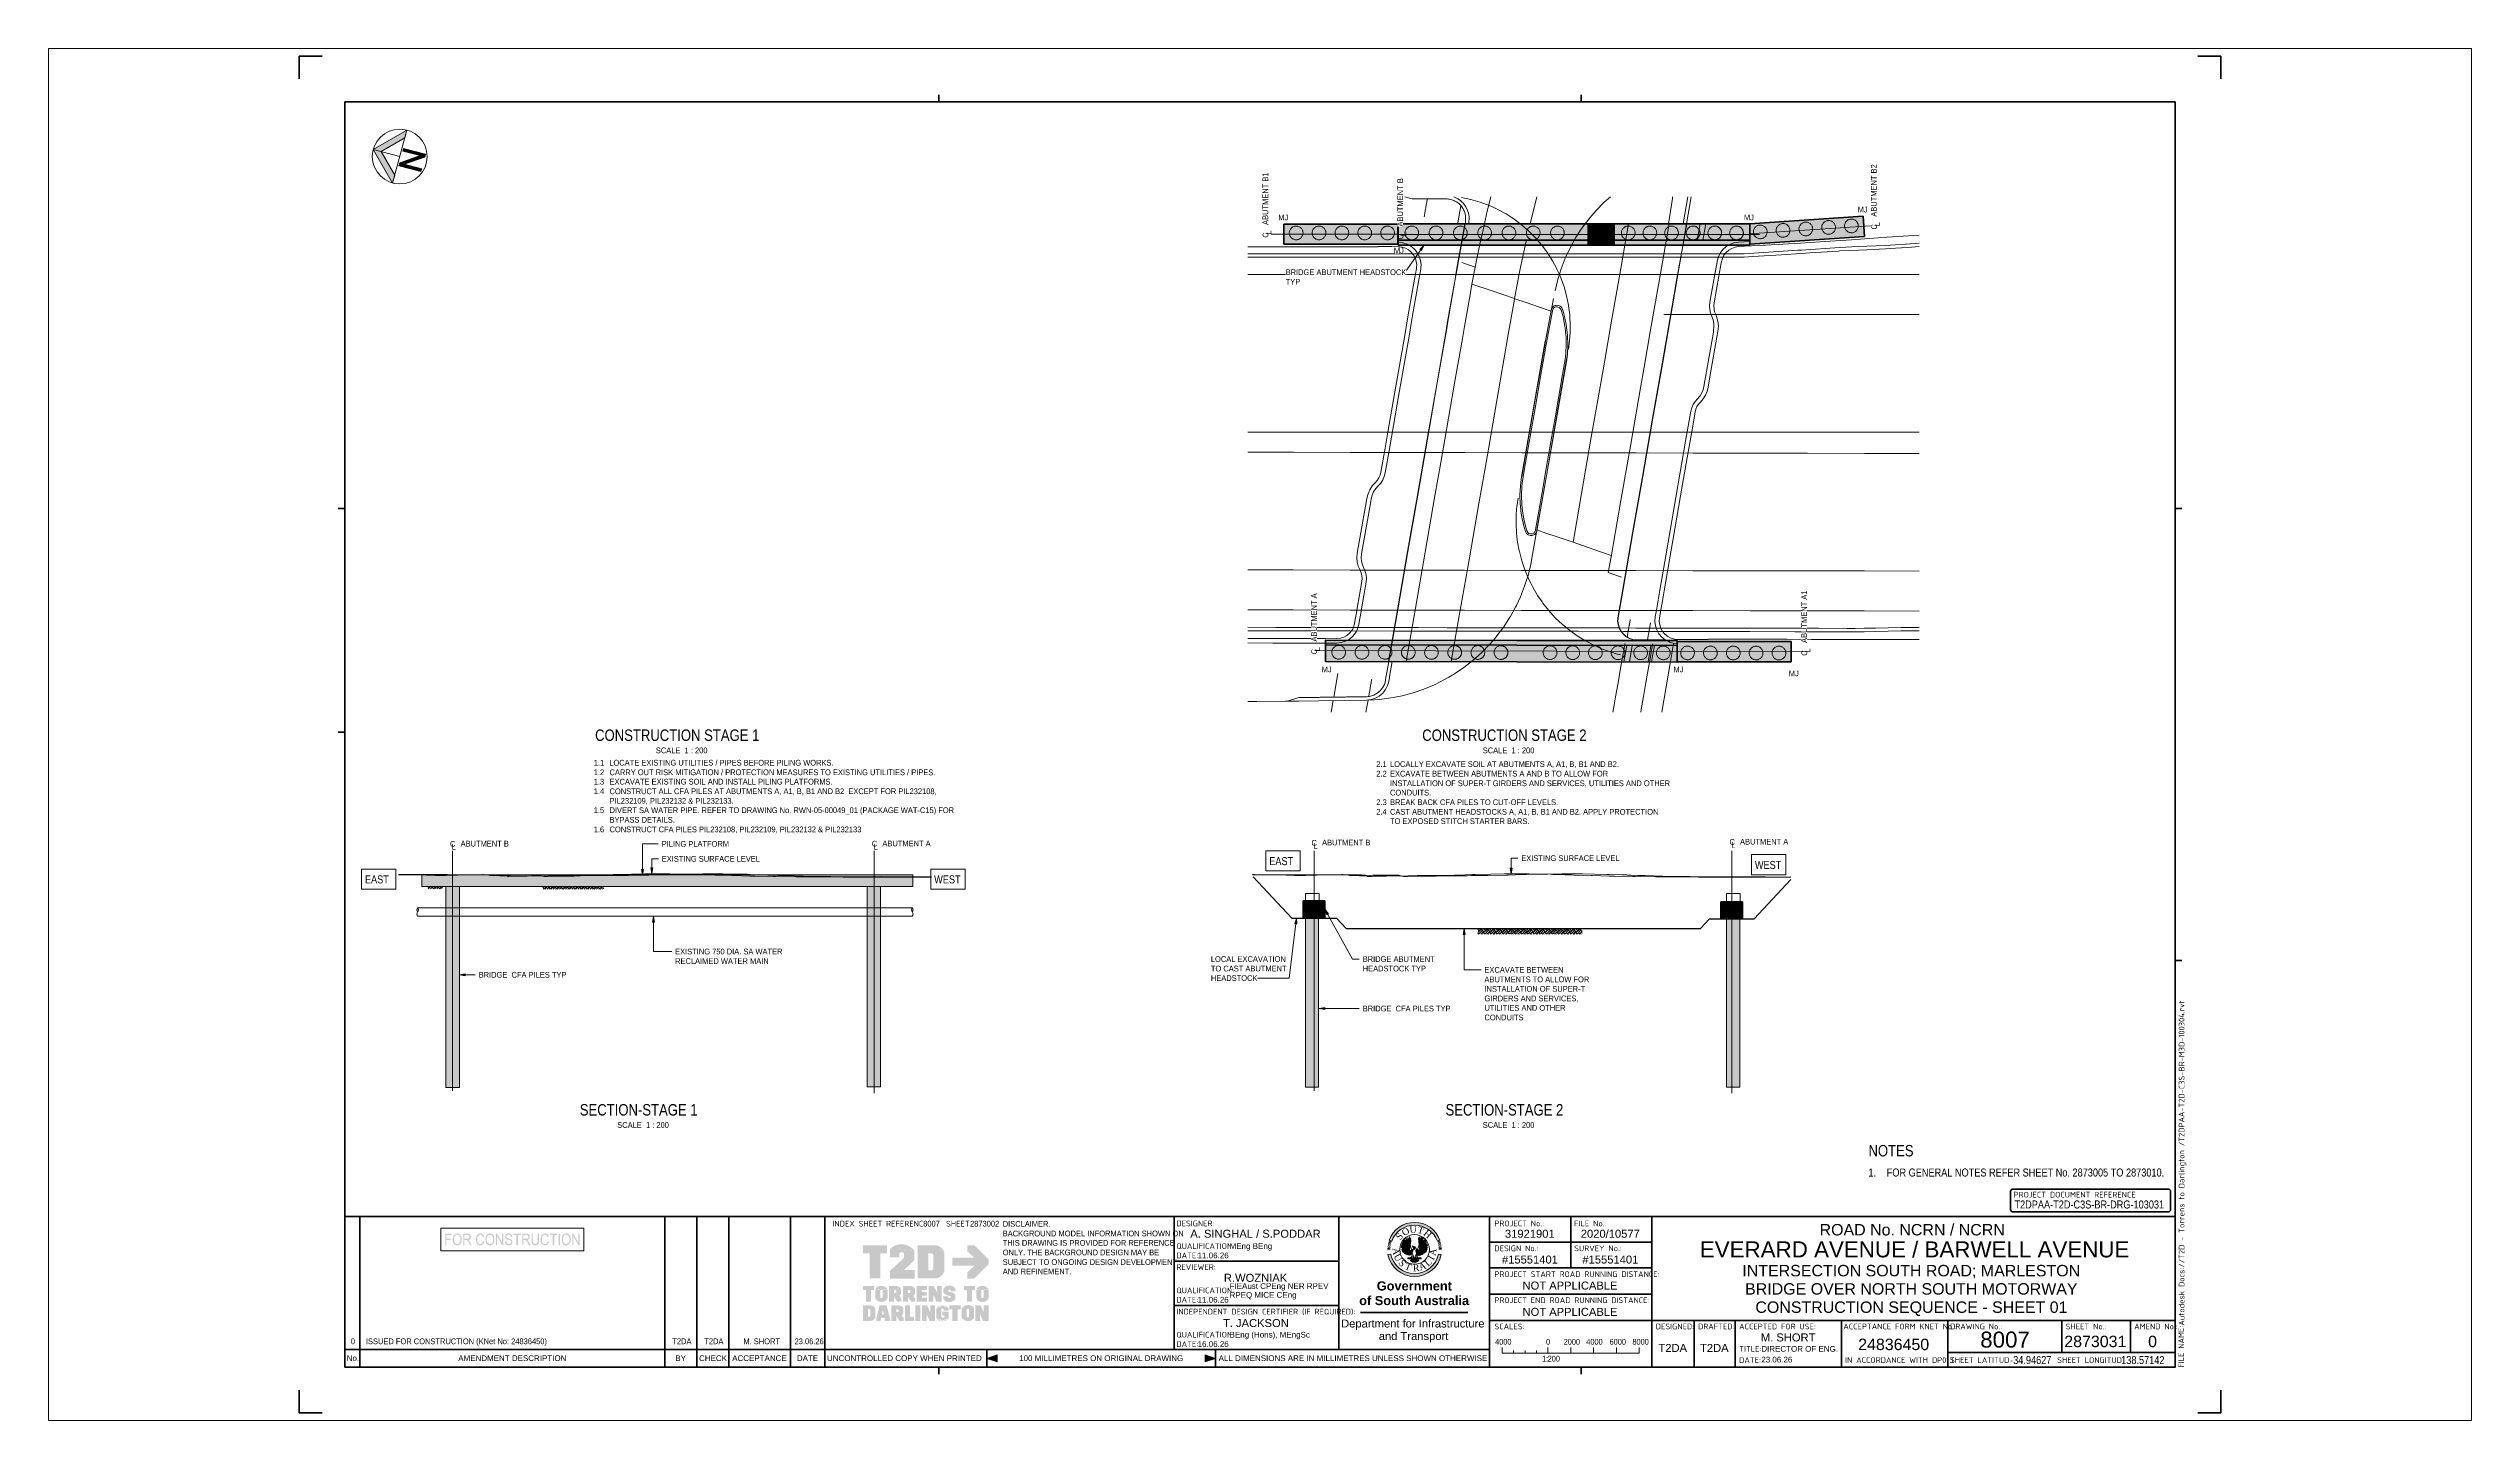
# Paper-space layout 'Layout1' of a CAD drawing. Header units: metres. Extents: x -0.11 to 0.95, y 0 to 0.6.
# The model-space entities are those that its viewports show. They can reach past a viewport. Long polylines and large blocks are cut down to what shows.
import ezdxf

# ---------------------------------------------------------------- set-up
doc = ezdxf.new("R2010")
doc.units = ezdxf.units.M
for name, pattern in [('Dash - Tight', [0.0045, 0.003, -0.0015]), ('IMPORT-LNMK-LineCont _3_', [0.004, 0.001, -0.003]), ('IMPORT-LNMK-LineTurn _3_', [0.0012, 0.0006, -0.0006]), ('JacobsCenter', [0.015, 0.009, -0.0015, 0.003, -0.0015]), ('JacobsDash', [0.0045, 0.003, -0.0015]), ('JacobsGridLine', [0.0145, 0.01, -0.001, 0.0025, -0.001])]:
    doc.linetypes.add(name, pattern=pattern)
doc.layers.get('Defpoints').update_dxf_attribs({"color": 41})
for name, color, linetype, lineweight in [('A-ANNO-NOTE', 7, 'Continuous', 9), ('A-ANNO-NOTE-STAMP', 10, 'Continuous', 18), ('A-DETL', 7, 'Continuous', 13), ('A-DETL-GENF', 7, 'Continuous', 9), ('A-GENM', 7, 'Continuous', 25), ('A-MASS', 7, 'Continuous', 40), ('G-ANNO-TEXT', 7, 'Continuous', 9), ('G-ANNO-TTLB', 7, 'Continuous', 9), ('G-IMPT', 7, 'Continuous', 13), ('S-BEAM', 7, 'Continuous', 40), ('S-BEAM-HDLN', 7, 'JacobsDash', 15), ('S-FNDN-HDLN', 7, 'JacobsDash', 15), ('S-GRID', 7, 'Continuous', 9)]:
    doc.layers.add(name, color=color, linetype=linetype, lineweight=lineweight)
doc.layers.add('G-ANNO-NPLT', color=191, linetype='Continuous', plot=False)
doc.layers.get('G-ANNO-NPLT').freeze()
doc.styles.add('Arial', font='arial.ttf', dxfattribs={"height": 0.0025})
doc.styles.add('Arial Narrow', font='ARIALN.TTF', dxfattribs={"height": 0.5})
doc.styles.add('Arial Narrow_1', font='ARIALN.TTF', dxfattribs={"height": 0.0025})
doc.styles.add('Arial Narrow_2', font='ARIALN.TTF', dxfattribs={"height": 0.7})
doc.styles.add('Arial Narrow_3', font='ARIALN.TTF', dxfattribs={"height": 0.0035})
doc.styles.add('Arial Narrow_4', font='ARIALN.TTF', dxfattribs={"height": 0.005})
doc.styles.add('Arial Narrow_5', font='ARIALN.TTF', dxfattribs={"width": 0.9, "height": 0.0025})
doc.styles.add('Arial_1', font='arial.ttf', dxfattribs={"height": 0.0035})
doc.styles.add('Arial_2', font='arial.ttf', dxfattribs={"height": 0.005})
doc.styles.add('Arial_3', font='arial.ttf', dxfattribs={"height": 0.007})
doc.styles.add('Arial_B', font='arialbd.ttf', dxfattribs={"height": 0.004})
doc.styles.add('ISOCPEUR', font='isocpeur.ttf', dxfattribs={"height": 0.0025})
doc.styles.add('Times New Roman', font='times.ttf', dxfattribs={"height": 0.008001})
pattern_1 = [(315, (-1060.0893, 10.849), (0.5388154, 0), [0.381, -0.381]), (315, (-1059.9883, 10.951), (0.5388154, 0), [0.381, -0.381]), (315, (-1059.8873, 11.052), (0.5388154, 0), [0.381, -0.381]), (45, (-1059.8203, 11.052), (0, 0.5388154), [0.381, -0.381]), (45, (-1059.7193, 10.951), (0, 0.5388154), [0.381, -0.381]), (45, (-1059.6183, 10.849), (0, 0.5388154), [0.381, -0.381])]

# ---------------------------------------------------------------- blocks, each defined once
blk = doc.blocks.new('T2DPAA-T2D-PWA-DE-XRF-000001 - Drawing3_dwg-8554483-CONSTRUCTION SEQUENCE - SHEET 01')
at = {"layer": 'G-IMPT'}
h = blk.add_hatch(color=256, dxfattribs=at)
edge = h.paths.add_edge_path()
edge.add_line((0.1549, 0.1015), (0.1515, 0.1021))
edge.add_arc((0.1226, 0.1077), 0.0295, 190.997, 349.003, ccw=False)
edge.add_line((0.0937, 0.1021), (0.0903, 0.1015))
edge.add_arc((0.1226, 0.1077), 0.0329, 190.997, 349.003)
edge = h.paths.add_edge_path()
edge.add_arc((0.1226, 0.1077), 0.0329, 20.0475, 159.9525, ccw=False)
edge.add_line((0.1535, 0.119), (0.1503, 0.1178))
edge.add_arc((0.1226, 0.1077), 0.0295, 20.0475, 159.9525)
edge.add_line((0.0949, 0.1178), (0.0917, 0.119))
h = blk.add_hatch(color=256, dxfattribs=at)
edge = h.paths.add_edge_path()
edge.add_arc((0.1226, 0.1077), 0.0329, 161.3902, 162.9856, ccw=False)
edge.add_line((0.0915, 0.1183), (0.0914, 0.1182))
edge.add_line((0.0915, 0.1183), (0.0947, 0.1172))
edge.add_line((0.0947, 0.1171), (0.0947, 0.1172))
edge.add_arc((0.1226, 0.1077), 0.0295, 161.3902, 162.9856)
edge.add_line((0.0944, 0.1163), (0.0911, 0.1174))
h = blk.add_hatch(color=256, dxfattribs=at)
edge = h.paths.add_edge_path()
edge.add_line((0.1206, 0.1074), (0.1207, 0.1074))
edge.add_line((0.1207, 0.1074), (0.1206, 0.1074))
edge = h.paths.add_edge_path()
edge.add_line((0.1166, 0.11), (0.1166, 0.1074))
edge.add_line((0.1166, 0.1074), (0.1183, 0.1065))
edge.add_line((0.1183, 0.1065), (0.119, 0.1076))
edge.add_line((0.119, 0.1076), (0.1204, 0.1079))
edge.add_line((0.1204, 0.1079), (0.1207, 0.1074))
edge.add_line((0.1207, 0.1074), (0.1211, 0.1067))
edge.add_line((0.1211, 0.1067), (0.1187, 0.1008))
edge.add_line((0.1187, 0.1008), (0.1178, 0.1012))
edge.add_line((0.1178, 0.1012), (0.1166, 0.1008))
edge.add_line((0.1166, 0.1008), (0.1161, 0.1012))
edge.add_line((0.1161, 0.1012), (0.1147, 0.101))
edge.add_line((0.1147, 0.101), (0.1143, 0.1017))
edge.add_line((0.1143, 0.1017), (0.1131, 0.1012))
edge.add_line((0.1131, 0.1012), (0.1128, 0.1022))
edge.add_line((0.1128, 0.1022), (0.1119, 0.1019))
edge.add_line((0.1119, 0.1019), (0.1119, 0.1029))
edge.add_line((0.1119, 0.1029), (0.1105, 0.1027))
edge.add_line((0.1105, 0.1027), (0.1107, 0.1043))
edge.add_line((0.1107, 0.1043), (0.1091, 0.1041))
edge.add_line((0.1091, 0.1041), (0.1095, 0.1057))
edge.add_line((0.1095, 0.1057), (0.1077, 0.106))
edge.add_line((0.1077, 0.106), (0.1081, 0.1069))
edge.add_line((0.1081, 0.1069), (0.1072, 0.1074))
edge.add_line((0.1072, 0.1074), (0.1081, 0.1091))
edge.add_line((0.1081, 0.1091), (0.1069, 0.11))
edge.add_line((0.1069, 0.11), (0.1081, 0.1112))
edge.add_line((0.1081, 0.1112), (0.1069, 0.1122))
edge.add_line((0.1069, 0.1122), (0.1085, 0.113))
edge.add_line((0.1085, 0.113), (0.1072, 0.1143))
edge.add_line((0.1072, 0.1143), (0.1095, 0.1145))
edge.add_line((0.1095, 0.1145), (0.1081, 0.116))
edge.add_line((0.1081, 0.116), (0.1105, 0.116))
edge.add_line((0.1105, 0.116), (0.1088, 0.1179))
edge.add_line((0.1088, 0.1179), (0.1119, 0.1163))
edge.add_line((0.1119, 0.1163), (0.1105, 0.1193))
edge.add_line((0.1105, 0.1193), (0.1138, 0.1172))
edge.add_line((0.1138, 0.1172), (0.1121, 0.121))
edge.add_line((0.1121, 0.121), (0.1147, 0.1181))
edge.add_line((0.1147, 0.1181), (0.1143, 0.1224))
edge.add_line((0.1143, 0.1224), (0.1159, 0.1188))
edge.add_line((0.1159, 0.1188), (0.1166, 0.1236))
edge.add_line((0.1166, 0.1236), (0.1171, 0.1207))
edge.add_line((0.1171, 0.1207), (0.1178, 0.1214))
edge.add_line((0.1178, 0.1214), (0.118, 0.1179))
edge.add_line((0.118, 0.1179), (0.1171, 0.1131))
edge.add_line((0.1171, 0.1131), (0.1178, 0.111))
edge.add_line((0.1178, 0.111), (0.1166, 0.11))
for points in [[(0.1105, 0.1193), (0.1088, 0.1179), (0.1119, 0.1163)], [(0.1369, 0.1093), (0.1385, 0.1081), (0.1367, 0.1074), (0.1376, 0.106), (0.1357, 0.106), (0.1367, 0.1043), (0.1348, 0.1043), (0.1348, 0.1031), (0.1336, 0.1034), (0.1331, 0.1022), (0.1322, 0.1024), (0.1317, 0.1015), (0.1305, 0.1017), (0.1301, 0.101), (0.1296, 0.1015), (0.1291, 0.1005), (0.1286, 0.1008), (0.1277, 0.1003), (0.1275, 0.101), (0.1268, 0.1003), (0.1251, 0.1029), (0.1242, 0.1065), (0.1246, 0.1076), (0.1263, 0.1076), (0.127, 0.1067), (0.1284, 0.1072), (0.1291, 0.11), (0.1275, 0.1112), (0.1282, 0.1133), (0.1275, 0.1219), (0.1284, 0.121), (0.1289, 0.1236), (0.1294, 0.1193), (0.1312, 0.1226), (0.1305, 0.1191), (0.1331, 0.1212), (0.1317, 0.1179), (0.1348, 0.1195), (0.1324, 0.116), (0.1364, 0.1179), (0.1341, 0.1155), (0.1371, 0.116), (0.1355, 0.1143), (0.1381, 0.1141), (0.1364, 0.1131), (0.1383, 0.1124), (0.1367, 0.1114), (0.1385, 0.11)], [(0.1312, 0.1226), (0.1331, 0.1212), (0.1305, 0.1191)], [(0.1348, 0.1195), (0.1364, 0.1179), (0.1324, 0.116)], [(0.1069, 0.1122), (0.1069, 0.11), (0.1081, 0.1112)], [(0.1081, 0.116), (0.1072, 0.1143), (0.1095, 0.1145)], [(0.1077, 0.106), (0.1091, 0.1041), (0.1095, 0.1057)], [(0.1105, 0.1027), (0.1119, 0.1019), (0.1119, 0.1029)], [(0.1225, 0.0967), (0.1233, 0.0985), (0.1277, 0.0943), (0.1263, 0.0929), (0.1237, 0.092), (0.1202, 0.0924), (0.1176, 0.0943), (0.1218, 0.0984)], [(0.1291, 0.1005), (0.1301, 0.101), (0.1296, 0.1015)], [(0.1317, 0.1015), (0.1331, 0.1022), (0.1322, 0.1024)], [(0.1383, 0.1124), (0.1381, 0.1141), (0.1364, 0.1131)]]:
    blk.add_hatch(color=256, dxfattribs=at).paths.add_polyline_path(points)
h = blk.add_hatch(color=256, dxfattribs=at)
edge = h.paths.add_edge_path()
edge.add_line((0.154, 0.1174), (0.1508, 0.1163))
edge.add_arc((0.1226, 0.1077), 0.0295, 17.0144, 18.6098)
edge.add_line((0.1505, 0.1172), (0.1505, 0.1171))
edge.add_line((0.1505, 0.1172), (0.1537, 0.1183))
edge.add_line((0.1538, 0.1182), (0.1537, 0.1183))
edge.add_arc((0.1226, 0.1077), 0.0329, 17.0144, 18.6098, ccw=False)
h = blk.add_hatch(color=256, dxfattribs=at)
edge = h.paths.add_edge_path()
edge.add_line((0.0931, 0.1083), (0.0897, 0.1083))
edge.add_arc((0.1226, 0.1077), 0.0329, 177.3415, 178.9368, ccw=False)
edge.add_line((0.0897, 0.1094), (0.0897, 0.1093))
edge.add_line((0.0897, 0.1094), (0.0932, 0.1092))
edge.add_line((0.0932, 0.1091), (0.0932, 0.1092))
edge.add_arc((0.1226, 0.1077), 0.0295, 177.3415, 178.9368)
h = blk.add_hatch(color=256, dxfattribs=at)
edge = h.paths.add_edge_path()
edge.add_line((0.0931, 0.1069), (0.0897, 0.1068))
edge.add_arc((0.1226, 0.1077), 0.0329, 180, 181.5953, ccw=False)
edge.add_line((0.0897, 0.1078), (0.0897, 0.1077))
edge.add_line((0.0897, 0.1078), (0.0931, 0.1078))
edge.add_line((0.0931, 0.1077), (0.0931, 0.1078))
edge.add_arc((0.1226, 0.1077), 0.0295, 180, 181.5953)
h = blk.add_hatch(color=256, dxfattribs=at)
edge = h.paths.add_edge_path()
edge.add_arc((0.1226, 0.1077), 0.0329, 174.6829, 176.2783, ccw=False)
edge.add_line((0.0899, 0.1109), (0.0898, 0.1108))
edge.add_line((0.0899, 0.1109), (0.0933, 0.1106))
edge.add_line((0.0933, 0.1105), (0.0933, 0.1106))
edge.add_arc((0.1226, 0.1077), 0.0295, 174.6829, 176.2783)
edge.add_line((0.0932, 0.1096), (0.0898, 0.1099))
h = blk.add_hatch(color=256, dxfattribs=at)
edge = h.paths.add_edge_path()
edge.add_arc((0.1226, 0.1077), 0.0329, 172.0244, 173.6197, ccw=False)
edge.add_line((0.09, 0.1124), (0.09, 0.1123))
edge.add_line((0.09, 0.1124), (0.0934, 0.1119))
edge.add_line((0.0934, 0.1118), (0.0934, 0.1119))
edge.add_arc((0.1226, 0.1077), 0.0295, 172.0244, 173.6197)
edge.add_line((0.0933, 0.111), (0.0899, 0.1114))
h = blk.add_hatch(color=256, dxfattribs=at)
edge = h.paths.add_edge_path()
edge.add_arc((0.1226, 0.1077), 0.0329, 169.3658, 170.9612, ccw=False)
edge.add_line((0.0903, 0.1139), (0.0903, 0.1138))
edge.add_line((0.0903, 0.1139), (0.0937, 0.1133))
edge.add_line((0.0936, 0.1132), (0.0937, 0.1133))
edge.add_arc((0.1226, 0.1077), 0.0295, 169.3658, 170.9612)
edge.add_line((0.0935, 0.1124), (0.0901, 0.1129))
h = blk.add_hatch(color=256, dxfattribs=at)
edge = h.paths.add_edge_path()
edge.add_arc((0.1226, 0.1077), 0.0329, 166.7073, 168.3026, ccw=False)
edge.add_line((0.0906, 0.1154), (0.0906, 0.1153))
edge.add_line((0.0906, 0.1154), (0.0939, 0.1146))
edge.add_line((0.0939, 0.1145), (0.0939, 0.1146))
edge.add_arc((0.1226, 0.1077), 0.0295, 166.7073, 168.3026)
edge.add_line((0.0937, 0.1137), (0.0904, 0.1144))
h = blk.add_hatch(color=256, dxfattribs=at)
edge = h.paths.add_edge_path()
edge.add_line((0.0941, 0.115), (0.0907, 0.1159))
edge.add_arc((0.1226, 0.1077), 0.0329, 164.0488, 165.6441, ccw=False)
edge.add_line((0.091, 0.1169), (0.091, 0.1168))
edge.add_line((0.091, 0.1169), (0.0943, 0.1159))
edge.add_line((0.0943, 0.1158), (0.0943, 0.1159))
edge.add_arc((0.1226, 0.1077), 0.0295, 164.0488, 165.6441)
h = blk.add_hatch(color=256, dxfattribs=at)
edge = h.paths.add_edge_path()
edge.add_line((0.1232, 0.1095), (0.1225, 0.1076))
edge.add_line((0.1225, 0.1076), (0.1207, 0.1074))
edge.add_line((0.1207, 0.1074), (0.1207, 0.1074))
edge.add_line((0.1207, 0.1074), (0.1216, 0.1086))
edge.add_line((0.1216, 0.1086), (0.1197, 0.1119))
edge.add_line((0.1197, 0.1119), (0.1232, 0.1107))
edge.add_line((0.1232, 0.1107), (0.1239, 0.1098))
edge.add_line((0.1239, 0.1098), (0.1232, 0.1095))
h = blk.add_hatch(color=256, dxfattribs=at)
edge = h.paths.add_edge_path()
edge.add_arc((0.1226, 0.1077), 0.0295, 14.3559, 15.9512)
edge.add_line((0.1509, 0.1159), (0.1509, 0.1158))
edge.add_line((0.1509, 0.1159), (0.1542, 0.1169))
edge.add_line((0.1542, 0.1168), (0.1542, 0.1169))
edge.add_arc((0.1226, 0.1077), 0.0329, 14.3559, 15.9512, ccw=False)
edge.add_line((0.1545, 0.1159), (0.1511, 0.115))
h = blk.add_hatch(color=256, dxfattribs=at)
edge = h.paths.add_edge_path()
edge.add_line((0.1548, 0.1144), (0.1514, 0.1137))
edge.add_arc((0.1226, 0.1077), 0.0295, 11.6974, 13.2927)
edge.add_line((0.1512, 0.1146), (0.1513, 0.1145))
edge.add_line((0.1512, 0.1146), (0.1546, 0.1154))
edge.add_line((0.1546, 0.1153), (0.1546, 0.1154))
edge.add_arc((0.1226, 0.1077), 0.0329, 11.6974, 13.2927, ccw=False)
h = blk.add_hatch(color=256, dxfattribs=at)
edge = h.paths.add_edge_path()
edge.add_arc((0.1226, 0.1077), 0.0295, 9.0388, 10.6342)
edge.add_line((0.1515, 0.1133), (0.1515, 0.1132))
edge.add_line((0.1515, 0.1133), (0.1549, 0.1139))
edge.add_line((0.1549, 0.1138), (0.1549, 0.1139))
edge.add_arc((0.1226, 0.1077), 0.0329, 9.0388, 10.6342, ccw=False)
edge.add_line((0.1551, 0.1129), (0.1517, 0.1124))
h = blk.add_hatch(color=256, dxfattribs=at)
edge = h.paths.add_edge_path()
edge.add_arc((0.1226, 0.1077), 0.0295, 6.3803, 7.9756)
edge.add_line((0.1518, 0.1119), (0.1518, 0.1118))
edge.add_line((0.1518, 0.1119), (0.1552, 0.1124))
edge.add_line((0.1552, 0.1123), (0.1552, 0.1124))
edge.add_arc((0.1226, 0.1077), 0.0329, 6.3803, 7.9756, ccw=False)
edge.add_line((0.1553, 0.1114), (0.1519, 0.111))
h = blk.add_hatch(color=256, dxfattribs=at)
edge = h.paths.add_edge_path()
edge.add_line((0.1554, 0.1099), (0.152, 0.1096))
edge.add_arc((0.1226, 0.1077), 0.0295, 3.7217, 5.3171)
edge.add_line((0.1519, 0.1106), (0.1519, 0.1105))
edge.add_line((0.1519, 0.1106), (0.1553, 0.1109))
edge.add_line((0.1553, 0.1108), (0.1553, 0.1109))
edge.add_arc((0.1226, 0.1077), 0.0329, 3.7217, 5.3171, ccw=False)
h = blk.add_hatch(color=256, dxfattribs=at)
edge = h.paths.add_edge_path()
edge.add_line((0.1555, 0.1083), (0.1521, 0.1083))
edge.add_arc((0.1226, 0.1077), 0.0295, 1.0632, 2.6585)
edge.add_line((0.152, 0.1092), (0.152, 0.1091))
edge.add_line((0.152, 0.1092), (0.1554, 0.1094))
edge.add_line((0.1555, 0.1093), (0.1554, 0.1094))
edge.add_arc((0.1226, 0.1077), 0.0329, 1.0632, 2.6585, ccw=False)
h = blk.add_hatch(color=256, dxfattribs=at)
edge = h.paths.add_edge_path()
edge.add_line((0.1555, 0.1068), (0.152, 0.1069))
edge.add_arc((0.1226, 0.1077), 0.0295, 358.4047, 360)
edge.add_line((0.1521, 0.1078), (0.1521, 0.1077))
edge.add_line((0.1521, 0.1078), (0.1555, 0.1078))
edge.add_line((0.1555, 0.1077), (0.1555, 0.1078))
edge.add_arc((0.1226, 0.1077), 0.0329, 358.4047, 360, ccw=False)
for p, q in [((0.0917, 0.119), (0.0949, 0.1178)), ((0.1105, 0.1193), (0.1088, 0.1179)), ((0.1088, 0.1179), (0.1119, 0.1163)), ((0.1119, 0.1163), (0.1105, 0.1193)), ((0.1305, 0.1191), (0.1312, 0.1226)), ((0.1331, 0.1212), (0.1305, 0.1191)), ((0.1312, 0.1226), (0.1331, 0.1212)), ((0.1324, 0.116), (0.1348, 0.1195)), ((0.1364, 0.1179), (0.1324, 0.116)), ((0.1348, 0.1195), (0.1364, 0.1179)), ((0.1503, 0.1178), (0.1535, 0.119)), ((0.0903, 0.1015), (0.0937, 0.1021)), ((0.1069, 0.1122), (0.1069, 0.11)), ((0.1081, 0.1112), (0.1069, 0.1122)), ((0.1069, 0.11), (0.1081, 0.1112)), ((0.1081, 0.116), (0.1072, 0.1143)), ((0.1072, 0.1143), (0.1095, 0.1145)), ((0.1077, 0.106), (0.1091, 0.1041)), ((0.1095, 0.1057), (0.1077, 0.106)), ((0.1095, 0.1145), (0.1081, 0.116)), ((0.1091, 0.1041), (0.1095, 0.1057)), ((0.1119, 0.1029), (0.1105, 0.1027)), ((0.1105, 0.1027), (0.1119, 0.1019)), ((0.1119, 0.1019), (0.1119, 0.1029)), ((0.115, 0.0967), (0.1197, 0.0967)), ((0.1211, 0.1003), (0.1173, 0.0974)), ((0.1244, 0.1003), (0.1272, 0.0974)), ((0.1256, 0.0967), (0.1308, 0.0967)), ((0.1296, 0.1015), (0.1291, 0.1005)), ((0.1291, 0.1005), (0.1301, 0.101)), ((0.1301, 0.101), (0.1296, 0.1015)), ((0.1322, 0.1024), (0.1317, 0.1015)), ((0.1317, 0.1015), (0.1331, 0.1022)), ((0.1331, 0.1022), (0.1322, 0.1024)), ((0.1381, 0.1141), (0.1364, 0.1131)), ((0.1364, 0.1131), (0.1383, 0.1124)), ((0.1383, 0.1124), (0.1381, 0.1141)), ((0.1515, 0.1021), (0.1549, 0.1015))]:
    blk.add_line(p, q, dxfattribs=at)
at = {"layer": 'G-IMPT', "flags": 128}
for points in [[(0.1085, 0.113), (0.1072, 0.1143), (0.1095, 0.1145), (0.1081, 0.116), (0.1105, 0.116), (0.1088, 0.1179), (0.1119, 0.1163), (0.1105, 0.1193), (0.1138, 0.1172), (0.1121, 0.121), (0.1147, 0.1181), (0.1143, 0.1224), (0.1159, 0.1188), (0.1166, 0.1236), (0.1171, 0.1207), (0.1178, 0.1214), (0.118, 0.1179), (0.1171, 0.1131), (0.119, 0.1076), (0.1204, 0.1079), (0.1211, 0.1067), (0.1187, 0.1008), (0.1178, 0.1012), (0.1166, 0.1008), (0.1161, 0.1012), (0.1147, 0.101), (0.1143, 0.1017), (0.1131, 0.1012), (0.1128, 0.1022), (0.1119, 0.1019), (0.1119, 0.1029), (0.1105, 0.1027), (0.1107, 0.1043), (0.1091, 0.1041), (0.1095, 0.1057), (0.1077, 0.106), (0.1081, 0.1069), (0.1072, 0.1074), (0.1081, 0.1091), (0.1069, 0.11), (0.1081, 0.1112), (0.1069, 0.1122), (0.1087, 0.1131)], [(0.1199, 0.1031), (0.1225, 0.0967), (0.1251, 0.1029), (0.1242, 0.1065), (0.1246, 0.1076), (0.1263, 0.1076), (0.1282, 0.1133), (0.1275, 0.1219), (0.1284, 0.121), (0.1289, 0.1236), (0.1294, 0.1193), (0.1312, 0.1226), (0.1305, 0.1191), (0.1331, 0.1212), (0.1317, 0.1179), (0.1348, 0.1195), (0.1324, 0.116), (0.1364, 0.1179), (0.1341, 0.1155), (0.1371, 0.116), (0.1355, 0.1143), (0.1381, 0.1141), (0.1364, 0.1131), (0.1383, 0.1124), (0.1367, 0.1114), (0.1385, 0.11), (0.1369, 0.1093), (0.1385, 0.1081), (0.1367, 0.1074), (0.1376, 0.106), (0.1357, 0.106), (0.1367, 0.1043), (0.1348, 0.1043), (0.1348, 0.1031), (0.1336, 0.1034), (0.1331, 0.1022), (0.1322, 0.1024), (0.1317, 0.1015), (0.1305, 0.1017), (0.1301, 0.101), (0.1296, 0.1015), (0.1291, 0.1005), (0.1286, 0.1008), (0.1277, 0.1003), (0.1275, 0.101), (0.1268, 0.1003), (0.1251, 0.1029)], [(0.1206, 0.0974), (0.1145, 0.0974), (0.1145, 0.0962), (0.1194, 0.0962)], [(0.119, 0.1076), (0.1183, 0.1065), (0.1166, 0.1074), (0.1166, 0.11), (0.1178, 0.111)], [(0.1218, 0.0984), (0.1176, 0.0943), (0.1202, 0.0924), (0.1237, 0.092), (0.1263, 0.0929), (0.1277, 0.0943), (0.1233, 0.0985)], [(0.1239, 0.1098), (0.1244, 0.1091), (0.1246, 0.1076)], [(0.1246, 0.0974), (0.1308, 0.0974), (0.1308, 0.0962), (0.126, 0.0962)], [(0.1263, 0.1076), (0.127, 0.1067), (0.1284, 0.1072), (0.1291, 0.11), (0.1275, 0.1112)]]:
    blk.add_lwpolyline(points, dxfattribs=at)
blk.add_lwpolyline([(0.1206, 0.1074), (0.1216, 0.1086), (0.1197, 0.1119), (0.1232, 0.1107), (0.1239, 0.1098), (0.1232, 0.1095), (0.1225, 0.1076)], close=True, dxfattribs=at)
at = {"layer": 'G-IMPT'}
blk.add_circle((0.1226, 0.1077), 0.018, dxfattribs=at)
for radius, start, end in [(0.0329, 20.0475, 159.9525), (0.0295, 20.0475, 159.9525), (0.0329, 190.997, 349.003), (0.0295, 190.997, 349.003)]:
    blk.add_arc((0.1226, 0.1077), radius, start, end, dxfattribs=at)
at = {"layer": 'G-IMPT', "lineweight": 9, "char_height": 0.008, "attachment_point": 2, "line_spacing_factor": 1.029793, "style": 'Times New Roman'}
for s, insert, width, rotation in [('S', (0.1012, 0.1263), 0.008041, 49.0663), ('O', (0.1099, 0.133), 0.010353, 26.6943), ('U', (0.1205, 0.136), 0.010353, 4.3222), ('T', (0.1314, 0.1347), 0.008744, 341.9502), ('H', (0.141, 0.1293), 0.010353, 319.5782), ('A', (0.104, 0.106), 0.010353, 279.6978), ('U', (0.1058, 0.0996), 0.010353, 300.15), ('S', (0.1107, 0.0935), 0.008041, 310.3575), ('T', (0.1164, 0.0903), 0.008744, 336.9699), ('R', (0.1244, 0.0893), 0.009549, 3.701), ('A', (0.1307, 0.0909), 0.010353, 21.3382), ('L', (0.1363, 0.0949), 0.008744, 42.375), ('I', (0.1395, 0.0995), 0.004825, 60.5783), ('A', (0.141, 0.1048), 0.010353, 83.64)]:
    blk.add_mtext(s, dxfattribs=dict(at, insert=insert, width=width, rotation=rotation))
blk = doc.blocks.new('T2DPAA-T2D-PWA-DE-XRF-000001 - Standard-8554972-CONSTRUCTION SEQUENCE - SHEET 01')
at = {"layer": 'G-ANNO-TTLB', "true_color": 0x1d4a5c}
h = blk.add_hatch(color=139, dxfattribs=at)
edge = h.paths.add_edge_path()
edge.add_line((0.2623, 0.0443), (0.2623, 0.0452))
edge.add_arc((0.2616, 0.044), 0.00145, 58.8241, 99.793)
edge.add_line((0.2613, 0.0454), (0.2613, 0.0441))
edge.add_arc((0.2616, 0.0455), 0.00141, 259.7202, 301.6629)
edge = h.paths.add_edge_path()
edge.add_arc((0.2625, 0.0448), 0.00224, 301.808, 330.1086, ccw=False)
edge.add_line((0.2637, 0.0429), (0.2645, 0.0415))
edge.add_line((0.2645, 0.0415), (0.2645, 0.0403))
edge.add_line((0.2645, 0.0403), (0.2627, 0.0403))
edge.add_line((0.2627, 0.0403), (0.2613, 0.0425))
edge.add_line((0.2613, 0.0425), (0.2613, 0.0403))
edge.add_line((0.2613, 0.0403), (0.2591, 0.0403))
edge.add_line((0.2591, 0.0403), (0.2591, 0.0471))
edge.add_line((0.2591, 0.0471), (0.2624, 0.0471))
edge.add_arc((0.2623, 0.0446), 0.00248, 32.8357, 87.7033, ccw=False)
edge.add_line((0.2644, 0.046), (0.2644, 0.0437))
edge = h.paths.add_edge_path()
edge.add_line((0.2674, 0.0527), (0.2674, 0.0537))
edge.add_arc((0.2667, 0.0524), 0.00145, 58.8241, 99.793)
edge.add_line((0.2665, 0.0539), (0.2665, 0.0526))
edge.add_arc((0.2667, 0.0539), 0.00141, 259.7202, 301.6629)
edge = h.paths.add_edge_path()
edge.add_arc((0.2676, 0.0532), 0.00224, 301.808, 330.1086, ccw=False)
edge.add_line((0.2688, 0.0513), (0.2696, 0.0499))
edge.add_line((0.2696, 0.0499), (0.2696, 0.0487))
edge.add_line((0.2696, 0.0487), (0.2678, 0.0487))
edge.add_line((0.2678, 0.0487), (0.2664, 0.051))
edge.add_line((0.2664, 0.051), (0.2664, 0.0487))
edge.add_line((0.2664, 0.0487), (0.2642, 0.0487))
edge.add_line((0.2642, 0.0487), (0.2642, 0.0555))
edge.add_line((0.2642, 0.0555), (0.2676, 0.0555))
edge.add_arc((0.2675, 0.0531), 0.00248, 32.8357, 87.7033, ccw=False)
edge.add_line((0.2695, 0.0544), (0.2695, 0.0521))
edge = h.paths.add_edge_path()
edge.add_line((0.2499, 0.0422), (0.2499, 0.0452))
edge.add_arc((0.2491, 0.0441), 0.00138, 56.3448, 98.7814)
edge.add_line((0.2489, 0.0454), (0.2489, 0.0419))
edge.add_arc((0.2491, 0.0433), 0.00138, 261.2186, 303.6552)
edge = h.paths.add_edge_path()
edge.add_line((0.2613, 0.0527), (0.2613, 0.0537))
edge.add_arc((0.2606, 0.0524), 0.00145, 58.8241, 99.793)
edge.add_line((0.2603, 0.0539), (0.2603, 0.0526))
edge.add_arc((0.2606, 0.0539), 0.00141, 259.7202, 301.6629)
edge = h.paths.add_edge_path()
edge.add_line((0.2502, 0.0403), (0.2467, 0.0403))
edge.add_line((0.2467, 0.0403), (0.2467, 0.0471))
edge.add_line((0.2467, 0.0471), (0.2501, 0.0471))
edge.add_arc((0.25, 0.0447), 0.00241, 26.2483, 85.5583, ccw=False)
edge.add_line((0.2521, 0.0457), (0.2521, 0.0416))
edge.add_arc((0.2502, 0.0424), 0.00209, 270, 338.4707, ccw=False)
h.paths.add_polyline_path([(0.2555, 0.0451), (0.255, 0.0432), (0.2559, 0.0432)])
h.paths.add_polyline_path([(0.2585, 0.0415), (0.2585, 0.0403), (0.2564, 0.0403), (0.2562, 0.0415), (0.2547, 0.0415), (0.2544, 0.0403), (0.2526, 0.0403), (0.2526, 0.0415), (0.254, 0.0471), (0.2571, 0.0471)])
h.paths.add_polyline_path([(0.2673, 0.042), (0.269, 0.042), (0.269, 0.0403), (0.2651, 0.0403), (0.2651, 0.0471), (0.2673, 0.0471)])
h.paths.add_polyline_path([(0.2718, 0.0403), (0.2696, 0.0403), (0.2696, 0.0471), (0.2718, 0.0471)])
h.paths.add_polyline_path([(0.2762, 0.0441), (0.2762, 0.0471), (0.2782, 0.0471), (0.2782, 0.0403), (0.2759, 0.0403), (0.2746, 0.0432), (0.2746, 0.0403), (0.2725, 0.0403), (0.2725, 0.0471), (0.2748, 0.0471)])
edge = h.paths.add_edge_path()
edge.add_arc((0.2817, 0.0424), 0.000774, 214.5178, 325.4822)
edge.add_line((0.2823, 0.0419), (0.2823, 0.0427))
edge.add_line((0.2823, 0.0427), (0.2815, 0.0427))
edge.add_line((0.2815, 0.0427), (0.2815, 0.0443))
edge.add_line((0.2815, 0.0443), (0.2842, 0.0443))
edge.add_line((0.2842, 0.0443), (0.2842, 0.0415))
edge.add_arc((0.2819, 0.0428), 0.00262, 274.1131, 330.4929, ccw=False)
edge.add_arc((0.2815, 0.0434), 0.00327, 260.2337, 279.7663, ccw=False)
edge.add_arc((0.2812, 0.0429), 0.00275, 208.3817, 264.7517, ccw=False)
edge.add_line((0.2788, 0.0416), (0.2788, 0.0458))
edge.add_arc((0.2812, 0.0445), 0.00268, 94.8448, 152.8409, ccw=False)
edge.add_arc((0.2815, 0.0424), 0.00482, 83.0812, 96.9188, ccw=False)
edge.add_arc((0.2818, 0.0444), 0.00278, 31.3102, 83.6241, ccw=False)
edge.add_line((0.2842, 0.0459), (0.2842, 0.0447))
edge.add_line((0.2842, 0.0447), (0.282, 0.0447))
edge.add_line((0.282, 0.0447), (0.282, 0.0455))
edge.add_arc((0.2815, 0.0451), 0.000641, 40.732, 139.268)
edge.add_line((0.281, 0.0455), (0.281, 0.0419))
h.paths.add_polyline_path([(0.2882, 0.0403), (0.2859, 0.0403), (0.2859, 0.0454), (0.2846, 0.0454), (0.2846, 0.0471), (0.2895, 0.0471), (0.2895, 0.0454), (0.2882, 0.0454)])
edge = h.paths.add_edge_path()
edge.add_arc((0.2927, 0.0429), 0.00104, 239.6549, 300.3451)
edge.add_line((0.2932, 0.042), (0.2932, 0.0454))
edge.add_arc((0.2927, 0.0445), 0.00103, 59.5446, 120.4554)
edge.add_line((0.2921, 0.0454), (0.2921, 0.042))
edge = h.paths.add_edge_path()
edge.add_arc((0.2927, 0.0434), 0.00323, 212.7347, 327.2653, ccw=False)
edge.add_line((0.29, 0.0417), (0.29, 0.0458))
edge.add_arc((0.2927, 0.044), 0.00323, 32.6408, 147.3592, ccw=False)
edge.add_line((0.2954, 0.0458), (0.2954, 0.0417))
h.paths.add_polyline_path([(0.3017, 0.0403), (0.2993, 0.0403), (0.298, 0.0432), (0.298, 0.0403), (0.2959, 0.0403), (0.2959, 0.0471), (0.2982, 0.0471), (0.2996, 0.0441), (0.2996, 0.0471), (0.3017, 0.0471)])
edge = h.paths.add_edge_path()
edge.add_arc((0.299, 0.0513), 0.00104, 239.6549, 300.3451)
edge.add_line((0.2995, 0.0504), (0.2995, 0.0538))
edge.add_arc((0.299, 0.0529), 0.00103, 59.5446, 120.4554)
edge.add_line((0.2985, 0.0538), (0.2985, 0.0504))
edge = h.paths.add_edge_path()
edge.add_arc((0.299, 0.0518), 0.00323, 212.7347, 327.2653, ccw=False)
edge.add_line((0.2963, 0.0501), (0.2963, 0.0542))
edge.add_arc((0.299, 0.0524), 0.00323, 32.6408, 147.3592, ccw=False)
edge.add_line((0.3017, 0.0542), (0.3017, 0.0501))
h.paths.add_polyline_path([(0.2945, 0.0487), (0.2923, 0.0487), (0.2923, 0.0538), (0.2909, 0.0538), (0.2909, 0.0555), (0.2958, 0.0555), (0.2958, 0.0538), (0.2945, 0.0538)])
edge = h.paths.add_edge_path()
edge.add_line((0.2872, 0.0518), (0.2872, 0.0499))
edge.add_arc((0.2849, 0.0513), 0.0027, 273.7285, 329.3952, ccw=False)
edge.add_line((0.285, 0.0486), (0.2841, 0.0486))
edge.add_arc((0.2842, 0.0512), 0.00266, 210.1626, 267.7624, ccw=False)
edge.add_line((0.2819, 0.0499), (0.2819, 0.051))
edge.add_line((0.2819, 0.051), (0.2841, 0.051))
edge.add_arc((0.2845, 0.0508), 0.000522, 155.2714, 300.4507)
edge.add_arc((0.2846, 0.0508), 0.000487, 289.6558, 416.8121)
edge.add_line((0.2849, 0.0512), (0.2834, 0.0515))
edge.add_arc((0.2841, 0.054), 0.00253, 213.4271, 255.8381, ccw=False)
edge.add_line((0.2819, 0.0526), (0.2819, 0.0544))
edge.add_arc((0.2846, 0.0525), 0.00325, 35.8397, 144.1603, ccw=False)
edge.add_line((0.2872, 0.0544), (0.2872, 0.0533))
edge.add_line((0.2872, 0.0533), (0.2851, 0.0533))
edge.add_arc((0.2846, 0.0535), 0.000494, 335.3316, 479.9481)
edge.add_arc((0.2845, 0.0535), 0.000428, 103.9979, 246.4243)
edge.add_line((0.2843, 0.0531), (0.2853, 0.0529))
edge.add_arc((0.2849, 0.0501), 0.00281, 35.1328, 82.3403, ccw=False)
h.paths.add_polyline_path([(0.2792, 0.0526), (0.2792, 0.0555), (0.2812, 0.0555), (0.2812, 0.0487), (0.2789, 0.0487), (0.2776, 0.0517), (0.2776, 0.0487), (0.2755, 0.0487), (0.2755, 0.0555), (0.2778, 0.0555)])
h.paths.add_polyline_path([(0.2725, 0.053), (0.2746, 0.053), (0.2746, 0.0513), (0.2725, 0.0513), (0.2725, 0.0504), (0.2748, 0.0504), (0.2748, 0.0487), (0.2703, 0.0487), (0.2703, 0.0555), (0.2748, 0.0555), (0.2748, 0.0538), (0.2725, 0.0538)])
edge = h.paths.add_edge_path()
edge.add_arc((0.2615, 0.0532), 0.00224, 301.808, 330.1086, ccw=False)
edge.add_line((0.2627, 0.0513), (0.2635, 0.0499))
edge.add_line((0.2635, 0.0499), (0.2635, 0.0487))
edge.add_line((0.2635, 0.0487), (0.2617, 0.0487))
edge.add_line((0.2617, 0.0487), (0.2603, 0.051))
edge.add_line((0.2603, 0.051), (0.2603, 0.0487))
edge.add_line((0.2603, 0.0487), (0.2581, 0.0487))
edge.add_line((0.2581, 0.0487), (0.2581, 0.0555))
edge.add_line((0.2581, 0.0555), (0.2614, 0.0555))
edge.add_arc((0.2613, 0.0531), 0.00248, 32.8357, 87.7033, ccw=False)
edge.add_line((0.2634, 0.0544), (0.2634, 0.0521))
edge = h.paths.add_edge_path()
edge.add_line((0.2543, 0.0538), (0.2543, 0.0504))
edge.add_arc((0.2548, 0.0513), 0.00104, 239.6549, 300.3451)
edge.add_line((0.2553, 0.0504), (0.2553, 0.0538))
edge.add_arc((0.2548, 0.0529), 0.00103, 59.5446, 120.4554)
edge = h.paths.add_edge_path()
edge.add_line((0.2521, 0.0501), (0.2521, 0.0542))
edge.add_arc((0.2548, 0.0524), 0.00323, 32.6408, 147.3592, ccw=False)
edge.add_line((0.2575, 0.0542), (0.2575, 0.0501))
edge.add_arc((0.2548, 0.0518), 0.00323, 212.7347, 327.2653, ccw=False)
h.paths.add_polyline_path([(0.2503, 0.0487), (0.248, 0.0487), (0.248, 0.0538), (0.2467, 0.0538), (0.2467, 0.0555), (0.2516, 0.0555), (0.2516, 0.0538), (0.2503, 0.0538)])
h.paths.add_polyline_path([(0.3017, 0.0672), (0.3017, 0.0651), (0.2955, 0.0588), (0.2924, 0.0588), (0.2924, 0.0616), (0.2955, 0.0644), (0.2858, 0.0644), (0.2858, 0.0679), (0.2955, 0.0679), (0.2924, 0.0707), (0.2924, 0.0734), (0.2955, 0.0734)])
edge = h.paths.add_edge_path()
edge.add_line((0.2768, 0.0699), (0.2754, 0.0699))
edge.add_line((0.2754, 0.0699), (0.2754, 0.0624))
edge.add_line((0.2754, 0.0624), (0.2768, 0.0624))
edge.add_arc((0.2767, 0.0633), 0.000915, 277.9427, 335.4563)
edge.add_line((0.2775, 0.0629), (0.2775, 0.0694))
edge.add_arc((0.2767, 0.0689), 0.000957, 31.2517, 83.8556)
edge = h.paths.add_edge_path()
edge.add_line((0.2781, 0.0589), (0.2707, 0.0589))
edge.add_line((0.2707, 0.0589), (0.2707, 0.0734))
edge.add_line((0.2707, 0.0734), (0.2781, 0.0734))
edge.add_arc((0.2777, 0.0683), 0.00519, 26.2483, 85.5583, ccw=False)
edge.add_line((0.2823, 0.0705), (0.2823, 0.0617))
edge.add_arc((0.2781, 0.0634), 0.00451, 270, 338.4707, ccw=False)
edge = h.paths.add_edge_path()
edge.add_line((0.2627, 0.0699), (0.2627, 0.0681))
edge.add_line((0.2627, 0.0681), (0.2585, 0.0681))
edge.add_line((0.2585, 0.0681), (0.2585, 0.0716))
edge.add_arc((0.2636, 0.0668), 0.00703, 37.1177, 136.9917, ccw=False)
edge.add_line((0.2692, 0.071), (0.2692, 0.0671))
edge.add_arc((0.2674, 0.0677), 0.00193, 316.9738, 340.8309, ccw=False)
edge.add_line((0.2688, 0.0664), (0.268, 0.0656))
edge.add_line((0.268, 0.0656), (0.2646, 0.0625))
edge.add_line((0.2646, 0.0625), (0.2693, 0.0625))
edge.add_line((0.2693, 0.0625), (0.2693, 0.0588))
edge.add_line((0.2693, 0.0588), (0.2585, 0.0588))
edge.add_line((0.2585, 0.0588), (0.2585, 0.0622))
edge.add_line((0.2585, 0.0622), (0.2638, 0.067))
edge.add_line((0.2638, 0.067), (0.2647, 0.068))
edge.add_line((0.2647, 0.068), (0.2647, 0.0699))
edge.add_arc((0.2637, 0.0691), 0.00131, 40.7337, 139.2663)
h.paths.add_polyline_path([(0.2467, 0.0734), (0.2573, 0.0734), (0.2573, 0.0698), (0.2544, 0.0698), (0.2544, 0.0589), (0.2496, 0.0589), (0.2496, 0.0699), (0.2467, 0.0699)])
at = {"layer": 'G-IMPT', "lineweight": 9}
for points in [[(0.3055, 0.0254), (0.3055, 0.0239), (0.3055, 0.0224), (0.301, 0.0239)], [(0.3965, 0.0254), (0.401, 0.0239), (0.3965, 0.0224), (0.3965, 0.0239)]]:
    blk.add_hatch(color=256, dxfattribs=at).paths.add_polyline_path(points)
at = {"layer": 'A-ANNO-NOTE'}
for p, q in [((0.5265, 0.0287), (0.5265, 0.0262)), ((0.5265, 0.0262), (0.5865, 0.0262)), ((0.5315, 0.0274), (0.5315, 0.0262)), ((0.5365, 0.0274), (0.5365, 0.0262)), ((0.5415, 0.0274), (0.5415, 0.0262)), ((0.5465, 0.0287), (0.5465, 0.0262)), ((0.5565, 0.0287), (0.5565, 0.0262)), ((0.5665, 0.0287), (0.5665, 0.0262)), ((0.5765, 0.0287), (0.5765, 0.0262)), ((0.5865, 0.0287), (0.5865, 0.0262))]:
    blk.add_line(p, q, dxfattribs=at)
at = {"layer": 'G-ANNO-TTLB', "color": 8, "lineweight": 35, "true_color": 0x808080}
for p, q in [((0, 0.594), (0.01, 0.594)), ((0, 0.584), (0, 0.594)), ((0.831, 0.594), (0.841, 0.594)), ((0.841, 0.594), (0.841, 0.584)), ((0, 0), (0, 0.01)), ((0.01, 0), (0, 0)), ((0.831, 0), (0.841, 0)), ((0.841, 0), (0.841, 0.01))]:
    blk.add_line(p, q, dxfattribs=at)
at = {"layer": 'G-ANNO-TTLB', "lineweight": 100}
for p, q in [((0.02, 0.574), (0.02, 0.02)), ((0.821, 0.574), (0.02, 0.574)), ((0.821, 0.02), (0.821, 0.574)), ((0.23, 0.02), (0.23, 0.086)), ((0.455, 0.086), (0.455, 0.0277)), ((0.521, 0.086), (0.521, 0.02)), ((0.592, 0.086), (0.592, 0.02)), ((0.4645, 0.044), (0.5115, 0.044)), ((0.02, 0.02), (0.821, 0.02))]:
    blk.add_line(p, q, dxfattribs=at)
at = {"layer": 'G-ANNO-TTLB', "lineweight": 50}
for p, q in [((0.28, 0.577), (0.28, 0.574)), ((0.561, 0.577), (0.561, 0.574)), ((0.017, 0.396), (0.02, 0.396)), ((0.821, 0.396), (0.824, 0.396)), ((0.017, 0.298), (0.02, 0.298)), ((0.821, 0.198), (0.824, 0.198)), ((0.749, 0.097), (0.749, 0.089)), ((0.818, 0.098), (0.75, 0.098)), ((0.819, 0.089), (0.819, 0.097)), ((0.75, 0.088), (0.818, 0.088)), ((0.28, 0.02), (0.28, 0.017)), ((0.561, 0.02), (0.561, 0.017))]:
    blk.add_line(p, q, dxfattribs=at)
at = {"layer": 'G-ANNO-TTLB', "lineweight": 35}
for p, q in [((0.0265, 0.02), (0.0265, 0.086)), ((0.16, 0.02), (0.16, 0.086)), ((0.174, 0.02), (0.174, 0.086)), ((0.188, 0.02), (0.188, 0.086)), ((0.215, 0.02), (0.215, 0.086)), ((0.5565, 0.086), (0.5565, 0.0635)), ((0.521, 0.0748), (0.592, 0.0748)), ((0.521, 0.0635), (0.592, 0.0635)), ((0.455, 0.0471), (0.383, 0.0471)), ((0.521, 0.052), (0.592, 0.052)), ((0.521, 0.0405), (0.821, 0.0405)), ((0.6105, 0.0405), (0.6105, 0.02)), ((0.6285, 0.0405), (0.6285, 0.02)), ((0.675, 0.0405), (0.675, 0.02)), ((0.7215, 0.0405), (0.7215, 0.02)), ((0.7715, 0.0265), (0.7715, 0.0405)), ((0.8015, 0.0265), (0.8015, 0.0405)), ((0.521, 0.0277), (0.02, 0.0277)), ((0.301, 0.02), (0.301, 0.0277)), ((0.401, 0.02), (0.401, 0.0277)), ((0.821, 0.0265), (0.7215, 0.0265))]:
    blk.add_line(p, q, dxfattribs=at)
at = {"layer": 'G-ANNO-TTLB'}
for p, q in [((0.3055, 0.0254), (0.301, 0.0239)), ((0.301, 0.0239), (0.3055, 0.0224)), ((0.3055, 0.0239), (0.3055, 0.0254)), ((0.3055, 0.0224), (0.3055, 0.0239)), ((0.3965, 0.0254), (0.3965, 0.0239)), ((0.401, 0.0239), (0.3965, 0.0254)), ((0.3965, 0.0239), (0.3965, 0.0224)), ((0.3965, 0.0224), (0.401, 0.0239))]:
    blk.add_line(p, q, dxfattribs=at)
at = {"layer": 'G-ANNO-TTLB', "lineweight": 50}
for centre, start, end in [((0.75, 0.097), 90, 180), ((0.818, 0.097), 0, 90), ((0.75, 0.089), 180, 270), ((0.818, 0.089), 270, 0)]:
    blk.add_arc(centre, 0.001, start, end, dxfattribs=at)
at = {"xscale": 0.3600000000000081, "yscale": 0.3600000000000081, "zscale": 0.3600000000000081}
blk.add_blockref('T2DPAA-T2D-PWA-DE-XRF-000001 - Drawing3_dwg-8554483-CONSTRUCTION SEQUENCE - SHEET 01', (0.444, 0.0328), dxfattribs=at)
at = {"layer": 'G-ANNO-TTLB', "attachment_point": 1}
for s, insert, char_height, width, style in [('PROJECT DOCUMENT REFERENCE', (0.7503, 0.0968), 0.0025, 0.058764, 'ISOCPEUR'), ('INDEX SHEET REFERENCE:', (0.2334, 0.0841), 0.0025, 0.046899, 'ISOCPEUR'), ('SHEET', (0.2831, 0.0841), 0.0025, 0.011544, 'ISOCPEUR'), ('PROJECT No.:', (0.5231, 0.0842), 0.0025, 0.02397, 'ISOCPEUR'), ('FILE No.:', (0.558, 0.0842), 0.0025, 0.015553, 'ISOCPEUR'), ('DESIGN No.:', (0.5231, 0.0733), 0.0025, 0.020844, 'ISOCPEUR'), ('SURVEY No.:', (0.558, 0.0733), 0.0025, 0.023008, 'ISOCPEUR'), ('QUALIFICATION:', (0.3839, 0.0549), 0.0025, 0.027498, 'ISOCPEUR'), ('Government', (0.4716, 0.0576), 0.004, 0.040004, 'Arial_B'), ('PROJECT START ROAD RUNNING DISTANCE:', (0.5231, 0.062), 0.0025, 0.079207, 'ISOCPEUR'), ('DATE:', (0.3839, 0.0508), 0.0025, 0.010582, 'ISOCPEUR'), ('INDEPENDENT DESIGN CERTIFIER (IF REQUIRED):', (0.3839, 0.0456), 0.0025, 0.08546, 'ISOCPEUR'), ('of South Australia', (0.4639, 0.0512), 0.004, 0.058523, 'Arial_B'), ('PROJECT END ROAD RUNNING DISTANCE:', (0.5231, 0.0506), 0.0025, 0.073835, 'ISOCPEUR'), ('QUALIFICATION:', (0.3839, 0.0355), 0.0025, 0.027498, 'ISOCPEUR'), ('Department for Infrastructure ', (0.456, 0.0409), 0.0035, 0.078004, 'Arial_1'), ('and Transport', (0.4725, 0.0354), 0.0035, 0.037599, 'Arial_1'), ('SCALES:', (0.5231, 0.0391), 0.0025, 0.014911, 'ISOCPEUR'), ('4000', (0.5234, 0.0324), 0.0025, 0.006927, 'Arial Narrow_5'), ('0', (0.5457, 0.0324), 0.0025, 0.001732, 'Arial Narrow_5'), ('2000', (0.5534, 0.0324), 0.0025, 0.006927, 'Arial Narrow_5'), ('4000', (0.5633, 0.0324), 0.0025, 0.006927, 'Arial Narrow_5'), ('6000', (0.5735, 0.0324), 0.0025, 0.006927, 'Arial Narrow_5'), ('8000', (0.5835, 0.0324), 0.0025, 0.006927, 'Arial Narrow_5'), ('DESIGNED:', (0.5937, 0.0391), 0.0025, 0.018118, 'ISOCPEUR'), ('DRAFTED:', (0.6122, 0.0391), 0.0025, 0.017557, 'ISOCPEUR'), ('ACCEPTED FOR USE:', (0.6302, 0.0391), 0.0025, 0.037118, 'ISOCPEUR'), ('ACCEPTANCE FORM KNET No.:', (0.6758, 0.0391), 0.0025, 0.054435, 'ISOCPEUR'), ('DRAWING No.:', (0.7225, 0.0391), 0.0025, 0.024772, 'ISOCPEUR'), ('SHEET No.:', (0.7731, 0.0391), 0.0025, 0.019722, 'ISOCPEUR'), ('AMEND No.:', (0.8031, 0.0391), 0.0025, 0.020603, 'ISOCPEUR'), ('No. ', (0.0208, 0.0252), 0.0025, 0.007215, 'Arial'), ('AMENDMENT DESCRIPTION ', (0.0696, 0.0252), 0.0025, 0.058283, 'Arial'), ('BY ', (0.1646, 0.0252), 0.0025, 0.006814, 'Arial'), ('CHECK', (0.175, 0.0252), 0.0025, 0.014751, 'Arial'), ('ACCEPTANCE', (0.1895, 0.0252), 0.0025, 0.028861, 'Arial'), ('DATE ', (0.2178, 0.0252), 0.0025, 0.012506, 'Arial'), ('UNCONTROLLED COPY WHEN PRINTED', (0.231, 0.0252), 0.0025, 0.082173, 'Arial'), ('100 MILLIMETRES ON ORIGINAL DRAWING ', (0.3151, 0.0252), 0.0025, 0.088186, 'Arial'), ('DATE:', (0.3839, 0.0314), 0.0025, 0.010582, 'ISOCPEUR'), ('ALL DIMENSIONS ARE IN MILLIMETRES UNLESS SHOWN OTHERWISE ', (0.4024, 0.0252), 0.0025, 0.143101, 'Arial'), ('1:', (0.5439, 0.025), 0.0025, 0.002886, 'Arial Narrow_1'), ('200', (0.5464, 0.025), 0.0025, 0.005195, 'Arial Narrow_5'), ('TITLE:', (0.6302, 0.0293), 0.0025, 0.010903, 'ISOCPEUR'), ('DATE:', (0.6302, 0.0244), 0.0025, 0.010582, 'ISOCPEUR'), ('IN ACCORDANCE WITH DP013', (0.6766, 0.0244), 0.0025, 0.05227, 'ISOCPEUR'), ('SHEET LATITUDE', (0.7225, 0.0244), 0.0025, 0.030945, 'ISOCPEUR'), ('SHEET LONGITUDE', (0.7694, 0.0244), 0.0025, 0.03303, 'ISOCPEUR')]:
    blk.add_mtext(s, dxfattribs=dict(at, insert=insert, char_height=char_height, width=width, style=style))
at = {"layer": 'G-ANNO-TTLB', "insert": (0.3079, 0.084), "char_height": 0.0025, "width": 0.022127, "attachment_point": 1, "style": 'Arial Narrow_1', "bg_fill": 3, "box_fill_scale": 1.25, "bg_fill_color": 256, "bg_fill_true_color": 13158600, "bg_fill_transparency": 0}
blk.add_mtext('DISCLAIMER.', dxfattribs=at)
at = {"layer": 'G-ANNO-TTLB', "insert": (0.8224, 0.0198), "char_height": 0.0025, "width": 0.021966, "attachment_point": 1, "rotation": 90, "style": 'ISOCPEUR'}
blk.add_mtext('FILE NAME: ', dxfattribs=at)
at = {"layer": 'G-ANNO-TTLB', "lineweight": 100}
blk.add_line((0.821, 0.086), (0.02, 0.086), dxfattribs=at)
at = {"layer": 'G-ANNO-TTLB', "insert": (0.3079, 0.0798), "char_height": 0.0025, "width": 0.084899, "attachment_point": 1, "style": 'Arial Narrow_1', "bg_fill": 3, "box_fill_scale": 1.25, "bg_fill_color": 256, "bg_fill_true_color": 13158600, "bg_fill_transparency": 0}
blk.add_mtext('BACKGROUND MODEL INFORMATION SHOWN ON ', dxfattribs=at)
at = {"layer": 'G-ANNO-TTLB', "insert": (0.3079, 0.0757), "char_height": 0.0025, "width": 0.08065, "attachment_point": 1, "style": 'Arial Narrow_1', "bg_fill": 3, "box_fill_scale": 1.25, "bg_fill_color": 256, "bg_fill_true_color": 13158600, "bg_fill_transparency": 0}
blk.add_mtext('THIS DRAWING IS PROVIDED FOR REFERENCE ', dxfattribs=at)
at = {"layer": 'G-ANNO-TTLB', "insert": (0.3839, 0.0842), "char_height": 0.0025, "width": 0.018118, "attachment_point": 1, "style": 'ISOCPEUR'}
blk.add_mtext('DESIGNER:', dxfattribs=at)
at = {"layer": 'G-ANNO-TTLB', "insert": (0.3079, 0.0715), "char_height": 0.0025, "width": 0.073515, "attachment_point": 1, "style": 'Arial Narrow_1', "bg_fill": 3, "box_fill_scale": 1.25, "bg_fill_color": 256, "bg_fill_true_color": 13158600, "bg_fill_transparency": 0}
blk.add_mtext('ONLY. THE BACKGROUND DESIGN MAY BE ', dxfattribs=at)
at = {"layer": 'G-ANNO-TTLB', "insert": (0.3079, 0.0673), "char_height": 0.0025, "width": 0.082013, "attachment_point": 1, "style": 'Arial Narrow_1', "bg_fill": 3, "box_fill_scale": 1.25, "bg_fill_color": 256, "bg_fill_true_color": 13158600, "bg_fill_transparency": 0}
blk.add_mtext('SUBJECT TO ONGOING DESIGN DEVELOPMENT ', dxfattribs=at)
at = {"layer": 'G-ANNO-TTLB', "lineweight": 100}
blk.add_line((0.383, 0.086), (0.383, 0.0277), dxfattribs=at)
at = {"layer": 'G-ANNO-TTLB', "lineweight": 35}
blk.add_line((0.455, 0.0665), (0.383, 0.0665), dxfattribs=at)
at = {"layer": 'G-ANNO-TTLB', "char_height": 0.0025, "attachment_point": 1, "style": 'ISOCPEUR'}
for s, insert, width in [('QUALIFICATION:', (0.3839, 0.0743), 0.027498), ('DATE:', (0.3839, 0.0702), 0.010582), ('REVIEWER:', (0.3839, 0.0651), 0.01916)]:
    blk.add_mtext(s, dxfattribs=dict(at, insert=insert, width=width))
at = {"layer": 'G-ANNO-TTLB', "insert": (0.3079, 0.0632), "char_height": 0.0025, "width": 0.031827, "attachment_point": 1, "style": 'Arial Narrow_1', "bg_fill": 3, "box_fill_scale": 1.25, "bg_fill_color": 256, "bg_fill_true_color": 13158600, "bg_fill_transparency": 0}
blk.add_mtext('AND REFINEMENT.', dxfattribs=at)
blk = doc.blocks.new('NorthArrowRotation - DIT_Civil_North Arrow Rotation-5375808-CONSTRUCTION SEQUENCE - SHEET 01')
at = {"layer": 'A-ANNO-NOTE'}
for points in [[(-0.0116, 0.0031), (0.0031, 0.0116), (0.0022, 0.0082), (-0.0082, 0.0022), (-0.0022, -0.0082), (-0.0031, -0.0116)], [(0.0089, 0.0004), (0.0013, 0.0024), (0.0017, 0.0036), (0.0113, 0.0011), (0.011, -0.0002), (0.002, -0.0033), (0.0096, -0.0053), (0.0093, -0.0065), (-0.0004, -0.004), (0, -0.0027)]]:
    blk.add_hatch(color=256, dxfattribs=at).paths.add_polyline_path(points)
for p, q in [((0.0031, 0.0116), (-0.0116, 0.0031)), ((-0.0031, -0.0116), (0.0031, 0.0116)), ((0.0022, 0.0082), (0.0031, 0.0116)), ((-0.0116, 0.0031), (0, 0)), ((-0.0116, 0.0031), (-0.0031, -0.0116)), ((-0.0082, 0.0022), (0.0022, 0.0082)), ((-0.0022, -0.0082), (-0.0082, 0.0022)), ((0.0089, 0.0004), (0, -0.0027)), ((0.0017, 0.0036), (0.0013, 0.0024)), ((0.0013, 0.0024), (0.0089, 0.0004)), ((0.0113, 0.0011), (0.0017, 0.0036)), ((0.011, -0.0002), (0.0113, 0.0011)), ((-0.0031, -0.0116), (-0.0022, -0.0082)), ((0, -0.0027), (-0.0004, -0.004)), ((-0.0004, -0.004), (0.0093, -0.0065)), ((0.002, -0.0033), (0.011, -0.0002)), ((0.0096, -0.0053), (0.002, -0.0033)), ((0.0093, -0.0065), (0.0096, -0.0053))]:
    blk.add_line(p, q, dxfattribs=at)
blk.add_circle((0, 0), 0.012, dxfattribs=at)
blk = doc.blocks.new('ForConstructionStamp')
at = {"layer": 'A-ANNO-NOTE-STAMP'}
h = blk.add_hatch(color=256, dxfattribs=at)
h.dxf.hatch_style = 1
h.paths.add_polyline_path([(0.0267, 0.0026), (0.0267, 0.0015), (0.0289, -0.0025), (0.0289, -0.0014)])
h.paths.add_polyline_path([(0.0267, 0.0026), (0.0262, 0.0026), (0.0262, -0.0025), (0.0267, -0.0025), (0.0267, 0.0015)])
h.paths.add_polyline_path([(0.0294, 0.0026), (0.0289, 0.0026), (0.0289, -0.0014), (0.0289, -0.0025), (0.0294, -0.0025)])
h.paths.add_polyline_path([(0.0236, 0.0027), (0.0235, 0.0027), (0.0232, 0.0026), (0.0229, 0.0026), (0.0226, 0.0024), (0.0224, 0.0022), (0.0222, 0.002), (0.0221, 0.0019), (0.0219, 0.0016), (0.0218, 0.0013), (0.0217, 0.0011), (0.0217, 0.0007), (0.0216, 0.0004), (0.0216, 0), (0.0216, -0.0003), (0.0217, -0.0006), (0.0217, -0.0009), (0.0218, -0.0012), (0.0219, -0.0015), (0.0221, -0.0018), (0.0222, -0.0019), (0.0224, -0.0021), (0.0227, -0.0023), (0.023, -0.0025), (0.0232, -0.0025), (0.0236, -0.0026), (0.0237, -0.0026), (0.024, -0.0025), (0.0243, -0.0024), (0.0246, -0.0022), (0.0248, -0.002), (0.0236, -0.002), (0.0233, -0.002), (0.0231, -0.0019), (0.0228, -0.0017), (0.0226, -0.0015), (0.0224, -0.0013), (0.0223, -0.001), (0.0222, -0.0007), (0.0222, -0.0004), (0.0222, 0), (0.0222, 0.0001), (0.0222, 0.0005), (0.0222, 0.0008), (0.0223, 0.0011), (0.0224, 0.0014), (0.0226, 0.0016), (0.0227, 0.0018), (0.023, 0.002), (0.0233, 0.0021), (0.0236, 0.0021), (0.0248, 0.0022), (0.0246, 0.0024), (0.0245, 0.0024), (0.0242, 0.0026), (0.0239, 0.0027)])
h.paths.add_polyline_path([(0.0248, 0.0022), (0.0236, 0.0021), (0.0237, 0.0021), (0.024, 0.002), (0.0243, 0.0019), (0.0244, 0.0018), (0.0246, 0.0015), (0.0248, 0.0012), (0.0248, 0.0011), (0.0249, 0.0007), (0.0249, 0.0004), (0.025, 0.0001), (0.025, 0.0001), (0.0249, -0.0003), (0.0249, -0.0007), (0.0248, -0.001), (0.0247, -0.0012), (0.0246, -0.0015), (0.0244, -0.0016), (0.0241, -0.0018), (0.0239, -0.0019), (0.0236, -0.002), (0.0248, -0.002), (0.025, -0.0018), (0.025, -0.0018), (0.0252, -0.0015), (0.0253, -0.0012), (0.0254, -0.001), (0.0255, -0.0006), (0.0255, -0.0003), (0.0255, 0.0001), (0.0255, 0.0002), (0.0255, 0.0006), (0.0254, 0.0009), (0.0254, 0.0012), (0.0253, 0.0015), (0.0252, 0.0017), (0.025, 0.0019)])
h.paths.add_polyline_path([(0.0203, -0.0025), (0.0203, 0.0026), (0.0208, 0.0026), (0.0208, -0.0025)])
h.paths.add_polyline_path([(0.0196, 0.0026), (0.0164, 0.0026), (0.0164, 0.002), (0.0177, 0.002), (0.0177, -0.0025), (0.0183, -0.0025), (0.0183, 0.002), (0.0196, 0.002)])
h.paths.add_polyline_path([(0.0143, 0.0027), (0.0142, 0.0027), (0.0139, 0.0026), (0.0136, 0.0025), (0.0133, 0.0024), (0.0132, 0.0023), (0.0143, 0.0021), (0.0144, 0.0021), (0.0147, 0.002), (0.0149, 0.0019), (0.0151, 0.0017), (0.0153, 0.0014), (0.0154, 0.0011), (0.0159, 0.0012), (0.0158, 0.0015), (0.0157, 0.0019), (0.0155, 0.0021), (0.0153, 0.0023), (0.0152, 0.0024), (0.0149, 0.0026), (0.0146, 0.0027)])
h.paths.add_polyline_path([(0.0132, 0.0023), (0.013, 0.0021), (0.0128, 0.0018), (0.0126, 0.0015), (0.0126, 0.0014), (0.0125, 0.0011), (0.0124, 0.0008), (0.0124, 0.0005), (0.0124, 0.0001), (0.0124, -0.0001), (0.0124, -0.0005), (0.0124, -0.0008), (0.0125, -0.0011), (0.0126, -0.0014), (0.0127, -0.0016), (0.0129, -0.0018), (0.0131, -0.0021), (0.0133, -0.0023), (0.0133, -0.0023), (0.0136, -0.0024), (0.0139, -0.0025), (0.0143, -0.0026), (0.0145, -0.0025), (0.0148, -0.0025), (0.0151, -0.0023), (0.0154, -0.0021), (0.0155, -0.002), (0.0142, -0.002), (0.014, -0.002), (0.0137, -0.0019), (0.0135, -0.0017), (0.0133, -0.0015), (0.0133, -0.0014), (0.0131, -0.0012), (0.013, -0.0009), (0.013, -0.0006), (0.0129, -0.0003), (0.0129, 0.0001), (0.0129, 0.0003), (0.013, 0.0007), (0.013, 0.001), (0.0131, 0.0012), (0.0132, 0.0014), (0.0134, 0.0017), (0.0136, 0.0019), (0.0137, 0.002), (0.014, 0.0021), (0.0143, 0.0021)])
h.paths.add_polyline_path([(0.0154, -0.0007), (0.0154, -0.0008), (0.0153, -0.0012), (0.0152, -0.0014), (0.015, -0.0017), (0.0148, -0.0018), (0.0146, -0.0019), (0.0142, -0.002), (0.0155, -0.002), (0.0156, -0.0018), (0.0158, -0.0015), (0.0159, -0.0012), (0.016, -0.0009)])
h.paths.add_polyline_path([(0.0089, 0.0026), (0.0084, 0.0026), (0.0084, -0.0003), (0.0084, -0.0006), (0.0084, -0.001), (0.0085, -0.0013), (0.0086, -0.0016), (0.0087, -0.0019), (0.0088, -0.0021), (0.01, -0.002), (0.0097, -0.0019), (0.0094, -0.0018), (0.0092, -0.0016), (0.009, -0.0013), (0.009, -0.0013), (0.009, -0.0011), (0.0089, -0.0007), (0.0089, -0.0003)])
h.paths.add_polyline_path([(0.0116, 0.0026), (0.0111, 0.0026), (0.0111, -0.0003), (0.0111, -0.0004), (0.0111, -0.0008), (0.011, -0.0012), (0.0109, -0.0014), (0.0108, -0.0016), (0.0106, -0.0018), (0.0103, -0.0019), (0.01, -0.002), (0.0088, -0.0021), (0.0089, -0.0021), (0.0091, -0.0023), (0.0094, -0.0025), (0.0097, -0.0025), (0.01, -0.0026), (0.0101, -0.0026), (0.0104, -0.0025), (0.0107, -0.0024), (0.011, -0.0023), (0.0112, -0.0021), (0.0114, -0.0018), (0.0115, -0.0015), (0.0115, -0.0013), (0.0116, -0.001), (0.0116, -0.0007), (0.0116, -0.0003)])
h.paths.add_polyline_path([(0.0061, 0.0026), (0.0043, 0.0026), (0.0043, -0.0025), (0.0048, -0.0025), (0.0048, -0.0002), (0.0054, -0.0002), (0.0064, -0.0002), (0.0064, -0.0002), (0.0068, -0.0001), (0.007, 0.0001), (0.0072, 0.0003), (0.0073, 0.0003), (0.0048, 0.0004), (0.0048, 0.002), (0.0061, 0.002), (0.0072, 0.0023), (0.0069, 0.0025), (0.0068, 0.0025), (0.0065, 0.0026)])
h.paths.add_polyline_path([(0.0072, 0.0023), (0.0061, 0.002), (0.0062, 0.002), (0.0065, 0.002), (0.0068, 0.0018), (0.0068, 0.0018), (0.0069, 0.0015), (0.007, 0.0012), (0.007, 0.001), (0.0069, 0.0007), (0.0068, 0.0006), (0.0066, 0.0005), (0.0063, 0.0004), (0.006, 0.0004), (0.0048, 0.0004), (0.0073, 0.0003), (0.0074, 0.0006), (0.0075, 0.0009), (0.0075, 0.0012), (0.0075, 0.0014), (0.0075, 0.0017), (0.0074, 0.002), (0.0074, 0.002)])
h.paths.add_polyline_path([(0.0064, -0.0002), (0.0054, -0.0002), (0.0056, -0.0002), (0.0059, -0.0003), (0.0059, -0.0003), (0.0062, -0.0006), (0.0063, -0.0008), (0.0065, -0.001), (0.0066, -0.0014), (0.0072, -0.0025), (0.0079, -0.0025), (0.0072, -0.0011), (0.0071, -0.001), (0.0069, -0.0007), (0.0067, -0.0004), (0.0067, -0.0004)])
h.paths.add_polyline_path([(0.0037, 0.0026), (0.0005, 0.0026), (0.0005, 0.002), (0.0018, 0.002), (0.0018, -0.0025), (0.0024, -0.0025), (0.0024, 0.002), (0.0037, 0.002)])
h.paths.add_polyline_path([(-0.0016, 0.0027), (-0.0019, 0.0027), (-0.0022, 0.0026), (-0.0025, 0.0025), (-0.0027, 0.0023), (-0.0028, 0.0022), (-0.0016, 0.0021), (-0.0015, 0.0021), (-0.0011, 0.002), (-0.0009, 0.0019), (-0.0008, 0.0017), (-0.0007, 0.0015), (-0.0006, 0.0011), (-0.0001, 0.0012), (-0.0001, 0.0014), (-0.0002, 0.0017), (-0.0003, 0.002), (-0.0004, 0.0021), (-0.0006, 0.0023), (-0.0008, 0.0025), (-0.001, 0.0026), (-0.0013, 0.0027)])
h.paths.add_polyline_path([(-0.0028, 0.0022), (-0.003, 0.0019), (-0.003, 0.0016), (-0.0031, 0.0013), (-0.003, 0.001), (-0.0029, 0.0007), (-0.0028, 0.0004), (-0.0026, 0.0002), (-0.0024, 0.0001), (-0.0021, 0), (-0.0017, -0.0001), (-0.0014, -0.0002), (-0.0011, -0.0003), (-0.0009, -0.0004), (-0.0008, -0.0005), (-0.0006, -0.0007), (-0.0006, -0.0008), (-0.0005, -0.0011), (-0.0005, -0.0012), (-0.0006, -0.0015), (-0.0008, -0.0017), (-0.0009, -0.0018), (-0.0012, -0.0019), (-0.0015, -0.002), (-0.0004, -0.0021), (-0.0002, -0.0018), (-0.0001, -0.0017), (0, -0.0014), (0, -0.001), (0, -0.0009), (0, -0.0006), (-0.0002, -0.0003), (-0.0002, -0.0002), (-0.0004, 0), (-0.0007, 0.0002), (-0.0009, 0.0003), (-0.0012, 0.0004), (-0.0016, 0.0005), (-0.0019, 0.0006), (-0.0022, 0.0007), (-0.0024, 0.0009), (-0.0025, 0.001), (-0.0026, 0.0013), (-0.0025, 0.0016), (-0.0023, 0.0019), (-0.0022, 0.0019), (-0.002, 0.0021), (-0.0016, 0.0021)])
h.paths.add_polyline_path([(-0.0027, -0.0008), (-0.0032, -0.0008), (-0.0032, -0.001), (-0.0032, -0.0013), (-0.0031, -0.0016), (-0.003, -0.0019), (-0.0028, -0.0021), (-0.0027, -0.0021), (-0.0025, -0.0023), (-0.0022, -0.0025), (-0.0019, -0.0025), (-0.0016, -0.0026), (-0.0013, -0.0025), (-0.001, -0.0025), (-0.0007, -0.0024), (-0.0006, -0.0023), (-0.0004, -0.0021), (-0.0015, -0.002), (-0.0018, -0.0019), (-0.0021, -0.0018), (-0.0023, -0.0017), (-0.0025, -0.0014), (-0.0026, -0.0014), (-0.0027, -0.0011)])
h.paths.add_polyline_path([(-0.0066, 0.0026), (-0.0067, 0.0015), (-0.0045, -0.0025), (-0.0045, -0.0014)])
h.paths.add_polyline_path([(-0.0066, 0.0026), (-0.0072, 0.0026), (-0.0072, -0.0025), (-0.0067, -0.0025), (-0.0067, 0.0015)])
h.paths.add_polyline_path([(-0.004, 0.0026), (-0.0045, 0.0026), (-0.0045, -0.0014), (-0.0045, -0.0025), (-0.004, -0.0025)])
h.paths.add_polyline_path([(-0.0098, 0.0027), (-0.0099, 0.0027), (-0.0102, 0.0026), (-0.0105, 0.0026), (-0.0108, 0.0024), (-0.011, 0.0022), (-0.0112, 0.002), (-0.0113, 0.0019), (-0.0115, 0.0016), (-0.0116, 0.0013), (-0.0117, 0.0011), (-0.0117, 0.0007), (-0.0118, 0.0004), (-0.0118, 0), (-0.0118, -0.0003), (-0.0117, -0.0006), (-0.0117, -0.0009), (-0.0116, -0.0012), (-0.0115, -0.0015), (-0.0113, -0.0018), (-0.0112, -0.0019), (-0.011, -0.0021), (-0.0107, -0.0023), (-0.0104, -0.0025), (-0.0101, -0.0025), (-0.0098, -0.0026), (-0.0097, -0.0026), (-0.0094, -0.0025), (-0.0091, -0.0024), (-0.0088, -0.0022), (-0.0086, -0.002), (-0.0098, -0.002), (-0.0101, -0.002), (-0.0103, -0.0019), (-0.0106, -0.0017), (-0.0108, -0.0015), (-0.011, -0.0013), (-0.0111, -0.001), (-0.0112, -0.0007), (-0.0112, -0.0004), (-0.0112, 0), (-0.0112, 0.0001), (-0.0112, 0.0005), (-0.0112, 0.0008), (-0.0111, 0.0011), (-0.011, 0.0014), (-0.0108, 0.0016), (-0.0107, 0.0018), (-0.0104, 0.002), (-0.0101, 0.0021), (-0.0098, 0.0021), (-0.0086, 0.0022), (-0.0088, 0.0024), (-0.0089, 0.0024), (-0.0092, 0.0026), (-0.0095, 0.0027)])
h.paths.add_polyline_path([(-0.0086, 0.0022), (-0.0098, 0.0021), (-0.0097, 0.0021), (-0.0094, 0.002), (-0.0091, 0.0019), (-0.009, 0.0018), (-0.0088, 0.0015), (-0.0086, 0.0012), (-0.0086, 0.0011), (-0.0085, 0.0007), (-0.0084, 0.0004), (-0.0084, 0.0001), (-0.0084, 0.0001), (-0.0085, -0.0003), (-0.0085, -0.0007), (-0.0086, -0.001), (-0.0087, -0.0012), (-0.0088, -0.0015), (-0.009, -0.0016), (-0.0093, -0.0018), (-0.0095, -0.0019), (-0.0098, -0.002), (-0.0086, -0.002), (-0.0084, -0.0018), (-0.0084, -0.0018), (-0.0082, -0.0015), (-0.0081, -0.0012), (-0.008, -0.001), (-0.0079, -0.0006), (-0.0079, -0.0003), (-0.0079, 0.0001), (-0.0079, 0.0002), (-0.0079, 0.0006), (-0.008, 0.0009), (-0.008, 0.0012), (-0.0081, 0.0015), (-0.0082, 0.0017), (-0.0084, 0.0019)])
h.paths.add_polyline_path([(-0.014, 0.0027), (-0.0141, 0.0027), (-0.0144, 0.0026), (-0.0147, 0.0025), (-0.015, 0.0024), (-0.0151, 0.0023), (-0.014, 0.0021), (-0.0139, 0.0021), (-0.0136, 0.002), (-0.0134, 0.0019), (-0.0132, 0.0017), (-0.013, 0.0014), (-0.0129, 0.0011), (-0.0124, 0.0012), (-0.0125, 0.0015), (-0.0126, 0.0019), (-0.0128, 0.0021), (-0.013, 0.0023), (-0.0131, 0.0024), (-0.0134, 0.0026), (-0.0137, 0.0027)])
h.paths.add_polyline_path([(-0.0151, 0.0023), (-0.0153, 0.0021), (-0.0155, 0.0018), (-0.0157, 0.0015), (-0.0157, 0.0014), (-0.0158, 0.0011), (-0.0159, 0.0008), (-0.0159, 0.0005), (-0.0159, 0.0001), (-0.0159, -0.0001), (-0.0159, -0.0005), (-0.0159, -0.0008), (-0.0158, -0.0011), (-0.0157, -0.0014), (-0.0156, -0.0016), (-0.0154, -0.0018), (-0.0152, -0.0021), (-0.015, -0.0023), (-0.015, -0.0023), (-0.0147, -0.0024), (-0.0144, -0.0025), (-0.0141, -0.0026), (-0.0138, -0.0025), (-0.0135, -0.0025), (-0.0132, -0.0023), (-0.013, -0.0021), (-0.0129, -0.002), (-0.0141, -0.002), (-0.0143, -0.002), (-0.0146, -0.0019), (-0.0148, -0.0017), (-0.015, -0.0015), (-0.015, -0.0014), (-0.0152, -0.0012), (-0.0153, -0.0009), (-0.0153, -0.0006), (-0.0154, -0.0003), (-0.0154, 0.0001), (-0.0154, 0.0003), (-0.0154, 0.0007), (-0.0153, 0.001), (-0.0152, 0.0012), (-0.0151, 0.0014), (-0.0149, 0.0017), (-0.0147, 0.0019), (-0.0146, 0.002), (-0.0143, 0.0021), (-0.014, 0.0021)])
h.paths.add_polyline_path([(-0.0129, -0.0007), (-0.0129, -0.0008), (-0.013, -0.0012), (-0.0131, -0.0014), (-0.0133, -0.0017), (-0.0135, -0.0018), (-0.0138, -0.0019), (-0.0141, -0.002), (-0.0129, -0.002), (-0.0127, -0.0018), (-0.0125, -0.0015), (-0.0124, -0.0012), (-0.0123, -0.0009)])
h.paths.add_polyline_path([(-0.0197, 0.0026), (-0.0215, 0.0026), (-0.0215, -0.0025), (-0.021, -0.0025), (-0.021, -0.0002), (-0.0203, -0.0002), (-0.0194, -0.0002), (-0.0193, -0.0002), (-0.019, -0.0001), (-0.0187, 0.0001), (-0.0185, 0.0003), (-0.0185, 0.0003), (-0.021, 0.0004), (-0.021, 0.002), (-0.0197, 0.002), (-0.0186, 0.0023), (-0.0188, 0.0025), (-0.019, 0.0025), (-0.0193, 0.0026)])
h.paths.add_polyline_path([(-0.0186, 0.0023), (-0.0197, 0.002), (-0.0196, 0.002), (-0.0192, 0.002), (-0.019, 0.0018), (-0.019, 0.0018), (-0.0188, 0.0015), (-0.0188, 0.0012), (-0.0188, 0.001), (-0.0189, 0.0007), (-0.019, 0.0006), (-0.0192, 0.0005), (-0.0194, 0.0004), (-0.0198, 0.0004), (-0.021, 0.0004), (-0.0185, 0.0003), (-0.0183, 0.0006), (-0.0183, 0.0009), (-0.0182, 0.0012), (-0.0182, 0.0014), (-0.0183, 0.0017), (-0.0184, 0.002), (-0.0184, 0.002)])
h.paths.add_polyline_path([(-0.0194, -0.0002), (-0.0203, -0.0002), (-0.0202, -0.0002), (-0.0199, -0.0003), (-0.0198, -0.0003), (-0.0196, -0.0006), (-0.0195, -0.0008), (-0.0193, -0.001), (-0.0191, -0.0014), (-0.0186, -0.0025), (-0.0179, -0.0025), (-0.0186, -0.0011), (-0.0187, -0.001), (-0.0188, -0.0007), (-0.019, -0.0004), (-0.0191, -0.0004)])
h.paths.add_polyline_path([(-0.0241, 0.0027), (-0.0242, 0.0027), (-0.0245, 0.0026), (-0.0248, 0.0026), (-0.0251, 0.0024), (-0.0253, 0.0022), (-0.0255, 0.002), (-0.0256, 0.0019), (-0.0258, 0.0016), (-0.0259, 0.0013), (-0.026, 0.0011), (-0.0261, 0.0007), (-0.0261, 0.0004), (-0.0261, 0), (-0.0261, -0.0003), (-0.0261, -0.0006), (-0.026, -0.0009), (-0.0259, -0.0012), (-0.0258, -0.0015), (-0.0256, -0.0018), (-0.0255, -0.0019), (-0.0253, -0.0021), (-0.025, -0.0023), (-0.0248, -0.0025), (-0.0245, -0.0025), (-0.0242, -0.0026), (-0.024, -0.0026), (-0.0237, -0.0025), (-0.0234, -0.0024), (-0.0231, -0.0022), (-0.0229, -0.002), (-0.0242, -0.002), (-0.0244, -0.002), (-0.0247, -0.0019), (-0.0249, -0.0017), (-0.0251, -0.0015), (-0.0253, -0.0013), (-0.0254, -0.001), (-0.0255, -0.0007), (-0.0255, -0.0004), (-0.0256, 0), (-0.0256, 0.0001), (-0.0255, 0.0005), (-0.0255, 0.0008), (-0.0254, 0.0011), (-0.0253, 0.0014), (-0.0252, 0.0016), (-0.025, 0.0018), (-0.0247, 0.002), (-0.0245, 0.0021), (-0.0241, 0.0021), (-0.0229, 0.0022), (-0.0232, 0.0024), (-0.0232, 0.0024), (-0.0235, 0.0026), (-0.0238, 0.0027)])
h.paths.add_polyline_path([(-0.0229, 0.0022), (-0.0241, 0.0021), (-0.024, 0.0021), (-0.0237, 0.002), (-0.0234, 0.0019), (-0.0233, 0.0018), (-0.0231, 0.0015), (-0.023, 0.0012), (-0.0229, 0.0011), (-0.0228, 0.0007), (-0.0228, 0.0004), (-0.0227, 0.0001), (-0.0227, 0.0001), (-0.0228, -0.0003), (-0.0228, -0.0007), (-0.0229, -0.001), (-0.023, -0.0012), (-0.0232, -0.0015), (-0.0233, -0.0016), (-0.0236, -0.0018), (-0.0239, -0.0019), (-0.0242, -0.002), (-0.0229, -0.002), (-0.0227, -0.0018), (-0.0227, -0.0018), (-0.0225, -0.0015), (-0.0224, -0.0012), (-0.0223, -0.001), (-0.0222, -0.0006), (-0.0222, -0.0003), (-0.0222, 0.0001), (-0.0222, 0.0002), (-0.0222, 0.0006), (-0.0223, 0.0009), (-0.0223, 0.0012), (-0.0224, 0.0015), (-0.0225, 0.0017), (-0.0227, 0.0019)])
h.paths.add_polyline_path([(-0.0267, 0.0026), (-0.0294, 0.0026), (-0.0294, -0.0025), (-0.0289, -0.0025), (-0.0289, -0.0002), (-0.027, -0.0002), (-0.027, 0.0004), (-0.0289, 0.0004), (-0.0289, 0.002), (-0.0267, 0.002)])
at = {"layer": 'A-ANNO-NOTE-STAMP', "flags": 128}
blk.add_lwpolyline([(-0.0313, 0.005), (0.0313, 0.005), (0.0313, -0.005), (-0.0313, -0.005)], close=True, dxfattribs=at)
blk = doc.blocks.new('T2DPAA-T2D-PWA-SU-M3D-000101_dwg-40820706-DRG-2873031 - SECTION-STAGE 1')
at = {"color": 9, "linetype": 'Dash - Tight', "lineweight": 18, "true_color": 0xc0c0c0}
for p, q in [((-449.9043, 22.0962), (-448.7026, 22.123)), ((-449.9039, 22.0962), (-448.7232, 22.1226)), ((-448.7232, 22.1226), (-448.7011, 22.123)), ((-448.7232, 22.1226), (-448.7026, 22.123)), ((-448.7026, 22.123), (-448.3191, 22.1309)), ((-448.7011, 22.123), (-448.3187, 22.1309)), ((-448.3191, 22.1309), (-448.2864, 22.1312)), ((-448.3187, 22.1309), (-448.3191, 22.1309)), ((-448.3187, 22.1309), (-448.2861, 22.1312)), ((-448.2864, 22.1312), (-448.2305, 22.1311)), ((-448.2864, 22.1312), (-448.2842, 22.1312)), ((-448.2861, 22.1312), (-448.2842, 22.1312)), ((-448.2842, 22.1312), (-448.2286, 22.1311)), ((-448.2305, 22.1311), (-448.0651, 22.1305)), ((-448.2305, 22.1311), (-448.2253, 22.1311)), ((-448.2286, 22.1311), (-448.2253, 22.1311)), ((-448.2253, 22.1311), (-448.0609, 22.1305)), ((-448.0651, 22.1305), (-447.0583, 22.1276)), ((-448.0651, 22.1305), (-448.0506, 22.1305)), ((-448.0609, 22.1305), (-448.0506, 22.1305)), ((-448.0506, 22.1305), (-447.0612, 22.1277)), ((-447.0612, 22.1277), (-446.8291, 22.125)), ((-447.0612, 22.1277), (-447.0583, 22.1276)), ((-447.0583, 22.1276), (-446.8222, 22.1249)), ((-446.8291, 22.125), (-446.8163, 22.1249)), ((-446.8222, 22.1249), (-446.5901, 22.1213)), ((-446.8222, 22.1249), (-446.8163, 22.1249)), ((-446.8163, 22.1249), (-446.5888, 22.1213)), ((-446.5901, 22.1213), (-446.5475, 22.1205)), ((-446.5901, 22.1213), (-446.5888, 22.1213)), ((-446.5888, 22.1213), (-446.547, 22.1205)), ((-446.5475, 22.1205), (-446.5206, 22.1202)), ((-446.547, 22.1205), (-446.5475, 22.1205)), ((-446.547, 22.1205), (-446.5206, 22.1202)), ((-446.5206, 22.1202), (-444.6556, 22.0813)), ((-446.5206, 22.1202), (-444.6183, 22.0806)), ((-446.5206, 22.1202), (-446.5206, 22.1202)), ((-451.2863, 22.0559), (-449.9043, 22.0962)), ((-451.2619, 22.0566), (-449.9039, 22.0962)), ((-449.9039, 22.0962), (-449.9043, 22.0962)), ((-444.6556, 22.0813), (-444.609, 22.0804)), ((-444.6183, 22.0806), (-444.4638, 22.0771)), ((-444.6183, 22.0806), (-444.609, 22.0804)), ((-444.609, 22.0804), (-444.4577, 22.077)), ((-444.4638, 22.0771), (-444.3772, 22.0756)), ((-444.4638, 22.0771), (-444.4577, 22.077)), ((-444.4577, 22.077), (-444.3729, 22.0756)), ((-444.3772, 22.0756), (-444.1924, 22.0702)), ((-444.3772, 22.0756), (-444.3729, 22.0756)), ((-444.3729, 22.0756), (-444.192, 22.0703)), ((-444.192, 22.0703), (-444.1924, 22.0702)), ((-444.1924, 22.0702), (-444.1827, 22.07)), ((-444.192, 22.0703), (-444.1825, 22.07)), ((-444.1827, 22.07), (-444.1615, 22.0693)), ((-444.1825, 22.07), (-444.1827, 22.07)), ((-444.1825, 22.07), (-444.1618, 22.0694)), ((-444.1618, 22.0694), (-444.136, 22.069)), ((-444.1618, 22.0694), (-444.1615, 22.0693)), ((-444.1615, 22.0693), (-444.1352, 22.0689)), ((-444.136, 22.069), (-444.0959, 22.0675)), ((-444.136, 22.069), (-444.1352, 22.0689)), ((-444.1352, 22.0689), (-444.0943, 22.0674)), ((-444.0959, 22.0675), (-444.0259, 22.0647)), ((-444.0959, 22.0675), (-444.0943, 22.0674)), ((-444.0943, 22.0674), (-444.0228, 22.0645)), ((-444.0259, 22.0647), (-443.8789, 22.059)), ((-444.0259, 22.0647), (-444.0228, 22.0645)), ((-444.0228, 22.0645), (-443.8726, 22.0588)), ((-443.8789, 22.059), (-443.3838, 22.0424)), ((-443.8789, 22.059), (-443.8726, 22.0588)), ((-443.8726, 22.0588), (-443.3668, 22.0418)), ((-464.7828, 22.0303), (-462.918, 22.056)), ((-464.7816, 22.0304), (-462.8938, 22.0565)), ((-462.918, 22.056), (-462.8894, 22.0564)), ((-462.8938, 22.0565), (-462.8475, 22.0564)), ((-462.8938, 22.0565), (-462.8894, 22.0564)), ((-462.8894, 22.0564), (-462.8477, 22.0563)), ((-462.8477, 22.0563), (-462.8475, 22.0564)), ((-462.8477, 22.0563), (-462.1327, 22.0256)), ((-462.8475, 22.0564), (-462.0519, 22.0222)), ((-452.7765, 22.0081), (-451.4926, 22.0493)), ((-452.7634, 22.0085), (-451.4922, 22.0493)), ((-451.4926, 22.0493), (-451.2863, 22.0559)), ((-451.4922, 22.0493), (-451.4926, 22.0493)), ((-451.4922, 22.0493), (-451.2879, 22.0558)), ((-451.2619, 22.0566), (-451.2879, 22.0558)), ((-451.2863, 22.0559), (-451.2879, 22.0558)), ((-470.283, 22.0394), (-470.117, 22.0393)), ((-470.283, 22.0393), (-470.0942, 22.0391)), ((-469.8866, 22.0379), (-470.117, 22.0393)), ((-470.117, 22.0393), (-470.0942, 22.0391)), ((-469.8537, 22.0376), (-470.0942, 22.0391)), ((-469.855, 22.0377), (-469.8866, 22.0379)), ((-469.8537, 22.0376), (-469.8866, 22.0379)), ((-468.3989, 22.028), (-469.855, 22.0377)), ((-468.3944, 22.0279), (-469.8537, 22.0376)), ((-443.3838, 22.0424), (-443.0231, 22.0295)), ((-443.3838, 22.0424), (-443.3668, 22.0418)), ((-443.3668, 22.0418), (-442.9983, 22.0285)), ((-468.3964, 22.0279), (-468.3989, 22.028)), ((-468.3944, 22.0279), (-468.3989, 22.028)), ((-468.3964, 22.0279), (-468.2754, 22.0251)), ((-468.3944, 22.0279), (-468.2734, 22.0251)), ((-465.1248, 21.9956), (-464.9182, 22.0329)), ((-465.1217, 21.9959), (-464.9178, 22.0328)), ((-464.9182, 22.0329), (-464.7816, 22.0304)), ((-464.9178, 22.0328), (-464.9182, 22.0329)), ((-464.9178, 22.0328), (-464.7828, 22.0303)), ((-464.7828, 22.0303), (-464.7816, 22.0304)), ((-443.0231, 22.0295), (-442.9954, 22.0285)), ((-442.9983, 22.0285), (-442.8327, 22.0221)), ((-442.9983, 22.0285), (-442.9954, 22.0285)), ((-442.9954, 22.0285), (-442.8327, 22.0221)), ((-468.2754, 22.0251), (-467.8167, 22.015)), ((-468.2754, 22.0251), (-468.2734, 22.0251)), ((-468.2734, 22.0251), (-467.814, 22.015)), ((-462.1327, 22.0256), (-462.05, 22.0221)), ((-462.0519, 22.0222), (-461.3719, 22.0233)), ((-462.0519, 22.0222), (-462.05, 22.0221)), ((-462.05, 22.0221), (-461.3778, 22.0231)), ((-461.3778, 22.0231), (-461.3682, 22.0232)), ((-461.3719, 22.0233), (-461.211, 22.0215)), ((-461.3719, 22.0233), (-461.3682, 22.0232)), ((-461.3682, 22.0232), (-461.212, 22.0215)), ((-460.9036, 22.0197), (-461.212, 22.0215)), ((-461.211, 22.0215), (-461.212, 22.0215)), ((-460.8934, 22.0197), (-461.211, 22.0215)), ((-460.8954, 22.0151), (-460.9036, 22.0197)), ((-460.8934, 22.0197), (-460.9036, 22.0197)), ((-460.8934, 22.0197), (-460.8078, 21.9717)), ((-442.8308, 22.022), (-442.8327, 22.0221)), ((-442.8327, 22.0221), (-442.5982, 22.0147)), ((-442.8327, 22.0221), (-442.8327, 22.0221)), ((-442.8308, 22.022), (-442.5978, 22.0147)), ((-467.8167, 22.015), (-467.8072, 22.0148)), ((-467.814, 22.015), (-467.7886, 22.0133)), ((-467.814, 22.015), (-467.8072, 22.0148)), ((-467.8072, 22.0148), (-467.7819, 22.0131)), ((-467.591, 22.0061), (-467.7886, 22.0133)), ((-467.7886, 22.0133), (-467.7813, 22.0131)), ((-467.7813, 22.0131), (-467.7819, 22.0131)), ((-467.7813, 22.0131), (-467.5842, 22.006)), ((-467.591, 22.0061), (-467.1062, 21.9855)), ((-467.591, 22.0061), (-467.5842, 22.006)), ((-467.5842, 22.006), (-467.1008, 21.9853)), ((-460.8954, 22.0151), (-460.8129, 21.9688)), ((-453.067, 22.0001), (-452.7765, 22.0081)), ((-453.0666, 22.0001), (-452.7781, 22.008)), ((-452.7634, 22.0085), (-452.7781, 22.008)), ((-452.7765, 22.0081), (-452.7781, 22.008)), ((-442.5982, 22.0147), (-441.0981, 21.97)), ((-442.5978, 22.0147), (-442.5982, 22.0147)), ((-442.5978, 22.0147), (-441.1075, 21.9703)), ((-466.1055, 21.9883), (-465.447, 21.9966)), ((-466.0987, 21.9881), (-465.445, 21.9963)), ((-465.447, 21.9966), (-465.2506, 21.9956)), ((-465.447, 21.9966), (-465.445, 21.9963)), ((-465.445, 21.9963), (-465.25, 21.9953)), ((-465.2506, 21.9956), (-465.1248, 21.9956)), ((-465.25, 21.9953), (-465.2506, 21.9956)), ((-465.25, 21.9953), (-465.125, 21.9953)), ((-465.1217, 21.9959), (-465.125, 21.9953)), ((-465.1248, 21.9956), (-465.125, 21.9953)), ((-453.8708, 21.9879), (-453.067, 22.0001)), ((-453.8647, 21.988), (-453.0666, 22.0001)), ((-453.0666, 22.0001), (-453.067, 22.0001)), ((-467.1062, 21.9855), (-466.8463, 21.966)), ((-467.1062, 21.9855), (-467.1008, 21.9853)), ((-467.1008, 21.9853), (-466.8416, 21.966)), ((-466.4364, 21.979), (-466.1055, 21.9883)), ((-466.4273, 21.9788), (-466.0987, 21.9881)), ((-466.1055, 21.9883), (-466.0987, 21.9881)), ((-454.8117, 21.9726), (-453.8708, 21.9879)), ((-454.8113, 21.9727), (-453.8721, 21.9879)), ((-453.8721, 21.9879), (-453.8647, 21.988)), ((-453.8708, 21.9879), (-453.8647, 21.988)), ((-466.8463, 21.966), (-466.4364, 21.979)), ((-466.8394, 21.9658), (-466.4314, 21.9787)), ((-466.4364, 21.979), (-466.4273, 21.9788)), ((-466.4314, 21.9787), (-466.4273, 21.9788)), ((-466.8463, 21.966), (-466.8394, 21.9658)), ((-466.8416, 21.966), (-466.8394, 21.9658)), ((-460.8129, 21.9688), (-460.8078, 21.9717)), ((-460.8129, 21.9688), (-460.6785, 21.891)), ((-460.8078, 21.9717), (-460.6684, 21.891)), ((-456.339, 21.9614), (-454.8117, 21.9726)), ((-456.336, 21.9614), (-454.8113, 21.9727)), ((-454.8113, 21.9727), (-454.8117, 21.9726)), ((-441.1075, 21.9703), (-441.0952, 21.9699)), ((-441.0981, 21.97), (-441.0515, 21.9683)), ((-441.0981, 21.97), (-441.0952, 21.9699)), ((-441.0952, 21.9699), (-441.0511, 21.9684)), ((-441.0511, 21.9684), (-441.0515, 21.9683)), ((-441.0515, 21.9683), (-441.0087, 21.967)), ((-441.0511, 21.9684), (-441.0106, 21.9671)), ((-440.9953, 21.9666), (-441.0106, 21.9671)), ((-441.0087, 21.967), (-441.0106, 21.9671)), ((-441.0087, 21.967), (-439.5176, 21.9159)), ((-440.9953, 21.9666), (-439.5172, 21.916)), ((-459.0204, 21.9301), (-457.1334, 21.9521)), ((-459.02, 21.9302), (-457.1362, 21.9521)), ((-457.1362, 21.9521), (-457.1163, 21.9524)), ((-457.1334, 21.9521), (-456.8853, 21.9549)), ((-457.1334, 21.9521), (-457.1163, 21.9524)), ((-457.1163, 21.9524), (-456.8764, 21.9551)), ((-456.8853, 21.9549), (-456.7915, 21.9563)), ((-456.8853, 21.9549), (-456.8764, 21.9551)), ((-456.8764, 21.9551), (-456.7856, 21.9564)), ((-456.7915, 21.9563), (-456.7317, 21.9566)), ((-456.7915, 21.9563), (-456.7856, 21.9564)), ((-456.7856, 21.9564), (-456.7277, 21.9567)), ((-456.7317, 21.9566), (-456.6913, 21.9573)), ((-456.7317, 21.9566), (-456.7277, 21.9567)), ((-456.7277, 21.9567), (-456.6886, 21.9574)), ((-456.6913, 21.9573), (-456.6632, 21.9574)), ((-456.6913, 21.9573), (-456.6886, 21.9574)), ((-456.6886, 21.9574), (-456.6615, 21.9575)), ((-456.6632, 21.9574), (-456.6427, 21.9575)), ((-456.6632, 21.9574), (-456.6615, 21.9575)), ((-456.6615, 21.9575), (-456.6416, 21.9576)), ((-456.6427, 21.9575), (-456.6209, 21.9581)), ((-456.6427, 21.9575), (-456.6416, 21.9576)), ((-456.6416, 21.9576), (-456.6205, 21.9582)), ((-456.6209, 21.9581), (-456.339, 21.9614)), ((-456.6205, 21.9582), (-456.6209, 21.9581)), ((-456.6205, 21.9582), (-456.3478, 21.9614)), ((-456.336, 21.9614), (-456.3478, 21.9614)), ((-456.339, 21.9614), (-456.3478, 21.9614)), ((-459.6988, 21.9191), (-459.4277, 21.9227)), ((-459.6973, 21.9192), (-459.4266, 21.9227)), ((-459.4277, 21.9227), (-459.0204, 21.9301)), ((-459.4277, 21.9227), (-459.4266, 21.9227)), ((-459.4266, 21.9227), (-459.02, 21.9302)), ((-459.02, 21.9302), (-459.0204, 21.9301)), ((-460.169, 21.9078), (-459.8872, 21.9175)), ((-460.1687, 21.9075), (-459.8798, 21.9175)), ((-459.8844, 21.9174), (-459.8872, 21.9175)), ((-459.8798, 21.9175), (-459.8872, 21.9175)), ((-459.8844, 21.9174), (-459.8642, 21.9161)), ((-459.8798, 21.9175), (-459.8583, 21.9161)), ((-459.8642, 21.9161), (-459.8335, 21.9166)), ((-459.8642, 21.9161), (-459.8583, 21.9161)), ((-459.8583, 21.9161), (-459.8259, 21.9167)), ((-459.8335, 21.9166), (-459.7134, 21.9189)), ((-459.8335, 21.9166), (-459.8259, 21.9167)), ((-459.8259, 21.9167), (-459.6988, 21.9191)), ((-459.7134, 21.9189), (-459.6973, 21.9192)), ((-459.6988, 21.9191), (-459.6973, 21.9192)), ((-439.5172, 21.916), (-439.5176, 21.9159)), ((-439.5176, 21.9159), (-439.1996, 21.9065)), ((-439.5172, 21.916), (-439.202, 21.9066)), ((-460.6633, 21.8912), (-460.3124, 21.9021)), ((-460.6515, 21.8918), (-460.3093, 21.9025)), ((-460.3124, 21.9021), (-460.1687, 21.9075)), ((-460.3124, 21.9021), (-460.3093, 21.9025)), ((-460.3093, 21.9025), (-460.169, 21.9078)), ((-460.169, 21.9078), (-460.1687, 21.9075)), ((-439.0769, 21.9047), (-439.202, 21.9066)), ((-439.1996, 21.9065), (-439.202, 21.9066)), ((-439.1996, 21.9065), (-437.4756, 21.881)), ((-439.0769, 21.9047), (-437.4752, 21.8811)), ((-460.6785, 21.891), (-460.6761, 21.8911)), ((-460.6785, 21.891), (-460.6684, 21.891)), ((-460.6761, 21.8911), (-460.6651, 21.8914)), ((-460.6684, 21.891), (-460.6659, 21.8911)), ((-460.6659, 21.8911), (-460.6651, 21.8914)), ((-460.6659, 21.8911), (-460.6633, 21.8912)), ((-460.6651, 21.8914), (-460.6625, 21.8915)), ((-460.6633, 21.8912), (-460.6515, 21.8918)), ((-460.6625, 21.8915), (-460.6515, 21.8918)), ((-437.4752, 21.8811), (-437.4756, 21.881)), ((-437.4756, 21.881), (-437.2673, 21.8794)), ((-437.4752, 21.8811), (-437.2816, 21.8796)), ((-437.2639, 21.8794), (-437.2816, 21.8796)), ((-437.2673, 21.8794), (-437.2816, 21.8796)), ((-437.2673, 21.8794), (-435.4653, 21.8605)), ((-437.2639, 21.8794), (-435.4649, 21.8605)), ((-435.4653, 21.8605), (-433.6487, 21.8644)), ((-435.4649, 21.8605), (-435.4653, 21.8605)), ((-435.4649, 21.8605), (-433.6513, 21.8644)), ((-433.6513, 21.8644), (-433.6334, 21.8645)), ((-433.6487, 21.8644), (-433.6334, 21.8645)), ((-433.6487, 21.8644), (-433.0142, 21.8602)), ((-433.6334, 21.8645), (-433.0139, 21.8604)), ((-433.0139, 21.8604), (-433.0142, 21.8602)), ((-433.0142, 21.8602), (-432.9843, 21.8591)), ((-433.0139, 21.8604), (-432.9847, 21.8593)), ((-432.9847, 21.8593), (-432.8564, 21.8586)), ((-432.9847, 21.8593), (-432.9843, 21.8591)), ((-432.9843, 21.8591), (-432.853, 21.8584)), ((-432.6601, 21.8569), (-432.8564, 21.8586)), ((-432.853, 21.8584), (-432.8564, 21.8586)), ((-432.652, 21.8566), (-432.853, 21.8584)), ((-431.7014, 21.8435), (-432.6601, 21.8569)), ((-432.652, 21.8566), (-432.6601, 21.8569)), ((-431.6701, 21.8429), (-432.652, 21.8566)), ((-431.6689, 21.843), (-431.7014, 21.8435)), ((-431.6701, 21.8429), (-431.7014, 21.8435)), ((-431.6701, 21.8429), (-431.341, 21.8385)), ((-431.6689, 21.843), (-431.3407, 21.8386)), ((-431.3407, 21.8386), (-431.341, 21.8385)), ((-431.341, 21.8385), (-431.2787, 21.8382)), ((-431.3407, 21.8386), (-431.2785, 21.8383)), ((-431.2787, 21.8382), (-431.2724, 21.8383)), ((-431.2787, 21.8382), (-429.2179, 21.8238)), ((-431.2785, 21.8383), (-431.2724, 21.8383)), ((-431.2724, 21.8383), (-429.2175, 21.824)), ((-425.5714, 21.8338), (-425.2359, 21.8366)), ((-425.5697, 21.834), (-425.24, 21.8368)), ((-425.24, 21.8368), (-423.6317, 21.8354)), ((-425.24, 21.8368), (-425.2359, 21.8366)), ((-425.2359, 21.8366), (-423.6317, 21.8352)), ((-428.8052, 21.8246), (-428.7979, 21.8246)), ((-428.8043, 21.8245), (-428.7979, 21.8246)), ((-428.7979, 21.8246), (-427.0919, 21.8196)), ((-427.0923, 21.8194), (-425.9913, 21.8312)), ((-427.0919, 21.8196), (-425.9948, 21.8314)), ((-425.9948, 21.8314), (-425.9823, 21.8315)), ((-425.9913, 21.8312), (-425.5714, 21.8338)), ((-425.9913, 21.8312), (-425.9823, 21.8315)), ((-425.9823, 21.8315), (-425.5697, 21.834)), ((-425.5714, 21.8338), (-425.5697, 21.834)), ((-429.2179, 21.8238), (-428.8043, 21.8245)), ((-429.2175, 21.824), (-429.2179, 21.8238)), ((-429.2175, 21.824), (-428.8052, 21.8246)), ((-428.8043, 21.8245), (-427.0923, 21.8194)), ((-427.0919, 21.8196), (-427.0923, 21.8194))]:
    blk.add_line(p, q, dxfattribs=at)
blk = doc.blocks.new('T2DPAA-T2D-PWA-SU-M3D-000100_SurveySurface_rvt-1-DRG-2873031 - SECTION-STAGE 1')
at = {"color": 9, "linetype": 'Dash - Tight', "lineweight": 18, "true_color": 0xc0c0c0}
blk.add_blockref('T2DPAA-T2D-PWA-SU-M3D-000101_dwg-40820706-DRG-2873031 - SECTION-STAGE 1', (0, 0), dxfattribs=at)
blk = doc.blocks.new('T2DPAA-T2D-PWA-SU-M3D-000101_dwg-V1-DRG-2873031 - SECTION-STAGE 1')
at = {"color": 9, "linetype": 'Dash - Tight', "lineweight": 18, "true_color": 0xc0c0c0}
for p, q in [((-443.6579, 22.1302), (-443.4035, 22.1327)), ((-443.6575, 22.1302), (-443.4041, 22.1327)), ((-443.4041, 22.1327), (-443.4012, 22.1327)), ((-443.4035, 22.1327), (-442.9681, 22.1319)), ((-443.4035, 22.1327), (-443.4012, 22.1327)), ((-443.4012, 22.1327), (-442.9698, 22.1319)), ((-444.893, 22.1048), (-443.6579, 22.1302)), ((-444.8874, 22.1049), (-443.6575, 22.1302)), ((-443.6575, 22.1302), (-443.6579, 22.1302)), ((-442.9698, 22.1319), (-442.9628, 22.1319)), ((-442.9681, 22.1319), (-442.8161, 22.1313)), ((-442.9681, 22.1319), (-442.9628, 22.1319)), ((-442.9628, 22.1319), (-442.8191, 22.1314)), ((-442.8191, 22.1314), (-442.69, 22.1299)), ((-442.8191, 22.1314), (-442.8161, 22.1313)), ((-442.8161, 22.1313), (-442.6795, 22.1298)), ((-442.6838, 22.1298), (-442.69, 22.1299)), ((-442.6795, 22.1298), (-442.69, 22.1299)), ((-442.4128, 22.1262), (-442.6838, 22.1298)), ((-442.406, 22.1262), (-442.6795, 22.1298)), ((-442.4047, 22.1261), (-442.4128, 22.1262)), ((-442.406, 22.1262), (-442.4128, 22.1262)), ((-442.406, 22.1262), (-441.8753, 22.1207)), ((-442.4047, 22.1261), (-441.8748, 22.1207)), ((-441.8753, 22.1207), (-439.765, 22.0767)), ((-441.8748, 22.1207), (-441.8753, 22.1207)), ((-441.8748, 22.1207), (-439.7676, 22.0768)), ((-445.1501, 22.1001), (-445.091, 22.101)), ((-445.1483, 22.1001), (-445.0893, 22.101)), ((-445.091, 22.101), (-444.9893, 22.103)), ((-445.091, 22.101), (-445.0883, 22.101)), ((-445.0893, 22.101), (-445.0883, 22.101)), ((-445.0883, 22.101), (-444.9869, 22.103)), ((-444.9893, 22.103), (-444.893, 22.1048)), ((-444.9893, 22.103), (-444.9851, 22.1031)), ((-444.9869, 22.103), (-444.9851, 22.1031)), ((-444.9851, 22.1031), (-444.8892, 22.1049)), ((-444.893, 22.1048), (-444.8874, 22.1049)), ((-444.8892, 22.1049), (-444.8874, 22.1049)), ((-446.7707, 22.0546), (-445.2428, 22.0977)), ((-446.7677, 22.0547), (-445.2424, 22.0977)), ((-445.2428, 22.0977), (-445.1958, 22.0988)), ((-445.2424, 22.0977), (-445.2428, 22.0977)), ((-445.2424, 22.0977), (-445.1954, 22.0988)), ((-445.1958, 22.0988), (-445.1501, 22.1001)), ((-445.1958, 22.0988), (-445.1947, 22.0988)), ((-445.1954, 22.0988), (-445.1947, 22.0988)), ((-445.1947, 22.0988), (-445.149, 22.1001)), ((-445.1501, 22.1001), (-445.1483, 22.1001)), ((-445.149, 22.1001), (-445.1483, 22.1001)), ((-439.7642, 22.0767), (-439.7676, 22.0768)), ((-439.765, 22.0767), (-439.7676, 22.0768)), ((-439.765, 22.0767), (-439.5322, 22.0714)), ((-439.765, 22.0767), (-439.5318, 22.0713)), ((-439.7642, 22.0767), (-439.5318, 22.0713)), ((-439.5322, 22.0714), (-438.381, 22.033)), ((-439.5318, 22.0713), (-439.5322, 22.0714)), ((-439.5318, 22.0713), (-438.3825, 22.0331)), ((-470.283, 22.0647), (-465.9886, 22.0484)), ((-470.283, 22.0646), (-465.989, 22.0483)), ((-465.9886, 22.0484), (-465.989, 22.0483)), ((-465.989, 22.0483), (-464.337, 22.0373)), ((-465.9886, 22.0484), (-464.3415, 22.0374)), ((-446.8826, 22.0518), (-447.7246, 22.0252)), ((-446.881, 22.0518), (-447.7241, 22.0253)), ((-446.8805, 22.0518), (-446.8826, 22.0518)), ((-446.881, 22.0518), (-446.8826, 22.0518)), ((-446.881, 22.0518), (-446.8318, 22.0525)), ((-446.8805, 22.0518), (-446.8314, 22.0525)), ((-446.8318, 22.0525), (-446.7826, 22.0543)), ((-446.8314, 22.0525), (-446.8318, 22.0525)), ((-446.8314, 22.0525), (-446.7823, 22.0543)), ((-446.7826, 22.0543), (-446.7707, 22.0546)), ((-446.7826, 22.0543), (-446.7802, 22.0543)), ((-446.7823, 22.0543), (-446.7802, 22.0543)), ((-446.7802, 22.0543), (-446.7682, 22.0547)), ((-446.7707, 22.0546), (-446.7677, 22.0547)), ((-446.7682, 22.0547), (-446.7677, 22.0547)), ((-464.3385, 22.0374), (-464.3415, 22.0374)), ((-464.337, 22.0373), (-464.3415, 22.0374)), ((-464.3385, 22.0374), (-463.9254, 22.0278)), ((-464.337, 22.0373), (-463.9233, 22.0278)), ((-463.9254, 22.0278), (-462.3576, 21.9932)), ((-463.9254, 22.0278), (-463.9233, 22.0278)), ((-463.9233, 22.0278), (-462.3533, 21.9931)), ((-438.3825, 22.0331), (-438.3655, 22.0325)), ((-438.381, 22.033), (-438.0165, 22.0198)), ((-438.381, 22.033), (-438.3655, 22.0325)), ((-438.3655, 22.0325), (-438.0134, 22.0198)), ((-460.4669, 21.9738), (-460.2496, 22.0193)), ((-460.4638, 21.9744), (-460.2491, 22.0193)), ((-460.2496, 22.0193), (-458.6176, 22.0113)), ((-460.2491, 22.0193), (-460.2496, 22.0193)), ((-460.2491, 22.0193), (-458.637, 22.0114)), ((-447.761, 22.0241), (-448.3714, 22.0045)), ((-447.7241, 22.0253), (-448.3698, 22.0045)), ((-447.7241, 22.0253), (-447.761, 22.0241)), ((-447.7246, 22.0252), (-447.761, 22.0241)), ((-438.0165, 22.0198), (-437.9377, 22.0174)), ((-438.0165, 22.0198), (-438.0134, 22.0198)), ((-438.0134, 22.0198), (-437.9373, 22.0174)), ((-437.9377, 22.0174), (-437.6001, 22.0073)), ((-437.9373, 22.0174), (-437.9377, 22.0174)), ((-437.9373, 22.0174), (-437.6111, 22.0077)), ((-458.637, 22.0114), (-458.5789, 22.0111)), ((-458.6176, 22.0113), (-458.1803, 22.0133)), ((-458.6176, 22.0113), (-458.5789, 22.0111)), ((-458.5789, 22.0111), (-458.1798, 22.0129)), ((-458.1803, 22.0133), (-457.9572, 22.0095)), ((-458.1798, 22.0129), (-458.1803, 22.0133)), ((-458.1798, 22.0129), (-457.9764, 22.0094)), ((-457.9572, 22.0095), (-457.9764, 22.0094)), ((-457.9506, 22.0023), (-457.9764, 22.0094)), ((-457.6651, 21.9287), (-457.9572, 22.0095)), ((-437.6007, 22.0073), (-437.6111, 22.0077)), ((-437.6001, 22.0073), (-437.6111, 22.0077)), ((-437.0604, 21.9889), (-437.6007, 22.0073)), ((-437.0545, 21.9887), (-437.6001, 22.0073)), ((-457.6761, 21.9264), (-457.9506, 22.0023)), ((-450.1523, 21.9753), (-448.5106, 22.0019)), ((-450.1519, 21.9754), (-448.514, 22.0019)), ((-448.514, 22.0019), (-448.5046, 22.002)), ((-448.5106, 22.0019), (-448.4072, 22.0035)), ((-448.5106, 22.0019), (-448.5046, 22.002)), ((-448.5046, 22.002), (-448.4068, 22.0035)), ((-448.4072, 22.0035), (-448.3698, 22.0045)), ((-448.4068, 22.0035), (-448.4072, 22.0035)), ((-448.4068, 22.0035), (-448.3714, 22.0045)), ((-448.3698, 22.0045), (-448.3714, 22.0045)), ((-462.3576, 21.9932), (-462.3464, 21.9929)), ((-462.3533, 21.9931), (-462.2664, 21.9874)), ((-462.3533, 21.9931), (-462.3464, 21.9929)), ((-462.3464, 21.9929), (-462.2599, 21.9873)), ((-462.1405, 21.9829), (-462.2664, 21.9874)), ((-462.2664, 21.9874), (-462.2591, 21.9872)), ((-462.2591, 21.9872), (-462.2599, 21.9873)), ((-462.2591, 21.9872), (-462.1337, 21.9827)), ((-437.056, 21.9887), (-437.0604, 21.9889)), ((-437.0545, 21.9887), (-437.0604, 21.9889)), ((-436.7707, 21.9792), (-437.056, 21.9887)), ((-436.7675, 21.9791), (-437.0545, 21.9887)), ((-462.1405, 21.9829), (-461.8317, 21.9697)), ((-462.1405, 21.9829), (-462.1337, 21.9827)), ((-462.1337, 21.9827), (-461.8264, 21.9696)), ((-460.4669, 21.9738), (-460.5399, 21.9606)), ((-460.4638, 21.9744), (-460.4715, 21.9728)), ((-460.4669, 21.9738), (-460.4715, 21.9728)), ((-451.646, 21.9644), (-450.1523, 21.9753)), ((-451.6421, 21.9644), (-450.1519, 21.9754)), ((-450.1519, 21.9754), (-450.1523, 21.9753)), ((-436.7683, 21.9791), (-436.7707, 21.9792)), ((-436.7675, 21.9791), (-436.7707, 21.9792)), ((-436.5963, 21.9742), (-436.7683, 21.9791)), ((-436.5948, 21.9742), (-436.7675, 21.9791)), ((-436.595, 21.9742), (-436.5963, 21.9742)), ((-436.5948, 21.9742), (-436.5963, 21.9742)), ((-436.4935, 21.9709), (-436.595, 21.9742)), ((-436.4929, 21.9709), (-436.5948, 21.9742)), ((-461.8317, 21.9697), (-461.3899, 21.9366)), ((-461.8317, 21.9697), (-461.8264, 21.9696)), ((-461.8264, 21.9696), (-461.3866, 21.9367)), ((-460.4715, 21.9728), (-460.5402, 21.9603)), ((-451.9614, 21.9613), (-451.646, 21.9644)), ((-451.961, 21.9613), (-451.6461, 21.9644)), ((-451.6461, 21.9644), (-451.6421, 21.9644)), ((-451.646, 21.9644), (-451.6421, 21.9644)), ((-436.4922, 21.9708), (-436.4935, 21.9709)), ((-436.4929, 21.9709), (-436.4935, 21.9709)), ((-436.4929, 21.9709), (-436.3917, 21.9678)), ((-436.4929, 21.9709), (-436.3913, 21.9678)), ((-436.4922, 21.9708), (-436.3913, 21.9678)), ((-436.3917, 21.9678), (-434.893, 21.9201)), ((-436.3913, 21.9678), (-436.3917, 21.9678)), ((-436.3913, 21.9678), (-434.8969, 21.9202)), ((-461.3899, 21.9366), (-460.6932, 21.9587)), ((-461.3831, 21.9364), (-460.6931, 21.9582)), ((-460.6932, 21.9587), (-460.6546, 21.9598)), ((-460.6932, 21.9587), (-460.684, 21.9585)), ((-460.6931, 21.9582), (-460.684, 21.9585)), ((-460.684, 21.9585), (-460.6477, 21.9595)), ((-460.6546, 21.9598), (-460.5776, 21.9607)), ((-460.6546, 21.9598), (-460.6477, 21.9595)), ((-460.6477, 21.9595), (-460.5755, 21.9605)), ((-460.5776, 21.9607), (-460.5546, 21.9606)), ((-460.5776, 21.9607), (-460.5755, 21.9605)), ((-460.5755, 21.9605), (-460.554, 21.9603)), ((-460.5546, 21.9606), (-460.5399, 21.9606)), ((-460.554, 21.9603), (-460.5546, 21.9606)), ((-460.554, 21.9603), (-460.5402, 21.9603)), ((-460.5399, 21.9606), (-460.5402, 21.9603)), ((-454.361, 21.9379), (-452.3525, 21.9613)), ((-454.3606, 21.938), (-452.3563, 21.9613)), ((-452.3515, 21.9613), (-452.3563, 21.9613)), ((-452.3525, 21.9613), (-452.3563, 21.9613)), ((-452.3525, 21.9613), (-451.9614, 21.9613)), ((-452.3515, 21.9613), (-451.961, 21.9613)), ((-451.961, 21.9613), (-451.9614, 21.9613)), ((-461.3899, 21.9366), (-461.3831, 21.9364)), ((-461.3866, 21.9367), (-461.3831, 21.9364)), ((-454.8999, 21.9292), (-454.6845, 21.932)), ((-454.8984, 21.9293), (-454.6835, 21.9321)), ((-454.6845, 21.932), (-454.361, 21.9379)), ((-454.6845, 21.932), (-454.6835, 21.9321)), ((-454.6835, 21.9321), (-454.3606, 21.938)), ((-454.3606, 21.938), (-454.361, 21.9379)), ((-457.6651, 21.9287), (-457.6761, 21.9264)), ((-457.6629, 21.924), (-457.6761, 21.9264)), ((-457.5809, 21.9134), (-457.6651, 21.9287)), ((-457.5894, 21.9107), (-457.6629, 21.924)), ((-456.1962, 21.9172), (-455.955, 21.9239)), ((-456.1955, 21.9173), (-455.9549, 21.9239)), ((-455.955, 21.9239), (-455.6827, 21.9251)), ((-455.9549, 21.9239), (-455.955, 21.9239)), ((-455.9549, 21.9239), (-455.6832, 21.9251)), ((-455.6832, 21.9251), (-455.4761, 21.9267)), ((-455.6832, 21.9251), (-455.6827, 21.9251)), ((-455.6827, 21.9251), (-455.4752, 21.9267)), ((-455.4761, 21.9267), (-455.4725, 21.9268)), ((-455.4752, 21.9267), (-455.4725, 21.9268)), ((-455.4752, 21.9267), (-455.1408, 21.9246)), ((-455.4725, 21.9268), (-455.1388, 21.9247)), ((-455.1408, 21.9246), (-454.8999, 21.9292)), ((-455.1408, 21.9246), (-455.1388, 21.9247)), ((-455.1388, 21.9247), (-454.8984, 21.9293)), ((-454.8999, 21.9292), (-454.8984, 21.9293)), ((-434.896, 21.9202), (-434.8969, 21.9202)), ((-434.893, 21.9201), (-434.8969, 21.9202)), ((-434.8881, 21.9199), (-434.896, 21.9202)), ((-434.8851, 21.9198), (-434.893, 21.9201)), ((-457.5809, 21.9134), (-457.5894, 21.9107)), ((-457.5324, 21.8937), (-457.5894, 21.9107)), ((-457.5154, 21.894), (-457.5809, 21.9134)), ((-456.4229, 21.9085), (-456.2974, 21.9141)), ((-456.422, 21.9083), (-456.288, 21.9143)), ((-456.242, 21.9159), (-456.2974, 21.9141)), ((-456.288, 21.9143), (-456.2974, 21.9141)), ((-456.229, 21.9162), (-456.288, 21.9143)), ((-456.229, 21.9162), (-456.242, 21.9159)), ((-456.2375, 21.916), (-456.242, 21.9159)), ((-456.2281, 21.9161), (-456.2375, 21.916)), ((-456.2192, 21.9164), (-456.229, 21.9162)), ((-456.2184, 21.9165), (-456.2281, 21.9161)), ((-456.2192, 21.9164), (-456.2281, 21.9161)), ((-456.2192, 21.9164), (-456.1962, 21.9172)), ((-456.2184, 21.9165), (-456.1955, 21.9173)), ((-456.1955, 21.9173), (-456.1962, 21.9172)), ((-434.8869, 21.9199), (-434.8881, 21.9199)), ((-434.8851, 21.9198), (-434.8881, 21.9199)), ((-434.8773, 21.9196), (-434.8869, 21.9199)), ((-434.8754, 21.9195), (-434.8851, 21.9198)), ((-434.8764, 21.9196), (-434.8773, 21.9196)), ((-434.8754, 21.9195), (-434.8773, 21.9196)), ((-434.8684, 21.9194), (-434.8764, 21.9196)), ((-434.8675, 21.9194), (-434.8754, 21.9195)), ((-434.8676, 21.9194), (-434.8684, 21.9194)), ((-434.8675, 21.9194), (-434.8684, 21.9194)), ((-434.8609, 21.9193), (-434.8676, 21.9194)), ((-434.8607, 21.9192), (-434.8675, 21.9194)), ((-434.8603, 21.9193), (-434.8609, 21.9193)), ((-434.8607, 21.9192), (-434.8609, 21.9193)), ((-434.8607, 21.9192), (-434.8557, 21.9191)), ((-434.8603, 21.9193), (-434.8553, 21.9191)), ((-434.8557, 21.9191), (-434.8508, 21.919)), ((-434.8553, 21.9191), (-434.8557, 21.9191)), ((-434.8553, 21.9191), (-434.8504, 21.919)), ((-434.8508, 21.919), (-434.8464, 21.9188)), ((-434.8508, 21.919), (-434.8498, 21.919)), ((-434.8504, 21.919), (-434.8498, 21.919)), ((-434.8498, 21.919), (-434.8454, 21.9188)), ((-434.8464, 21.9188), (-433.0383, 21.886)), ((-434.8464, 21.9188), (-434.8449, 21.9188)), ((-434.8454, 21.9188), (-434.8449, 21.9188)), ((-434.8449, 21.9188), (-433.0399, 21.886)), ((-457.1989, 21.8974), (-456.7525, 21.9039)), ((-457.1974, 21.8972), (-456.7458, 21.9038)), ((-456.7525, 21.9039), (-456.7263, 21.9042)), ((-456.7458, 21.9038), (-456.5575, 21.9062)), ((-456.7458, 21.9038), (-456.7263, 21.9042)), ((-456.7263, 21.9042), (-456.5499, 21.9065)), ((-456.5575, 21.9062), (-456.468, 21.9076)), ((-456.5575, 21.9062), (-456.5499, 21.9065)), ((-456.5499, 21.9065), (-456.466, 21.9079)), ((-456.468, 21.9076), (-456.422, 21.9083)), ((-456.468, 21.9076), (-456.466, 21.9079)), ((-456.466, 21.9079), (-456.4229, 21.9085)), ((-456.4229, 21.9085), (-456.422, 21.9083)), ((-457.5324, 21.8937), (-457.4664, 21.8952)), ((-457.5324, 21.8937), (-457.5154, 21.894)), ((-457.4398, 21.8957), (-457.5154, 21.894)), ((-457.4664, 21.8952), (-457.4384, 21.8959)), ((-457.4398, 21.8957), (-457.1974, 21.8972)), ((-457.4398, 21.8957), (-457.4384, 21.8959)), ((-457.4384, 21.8959), (-457.1989, 21.8974)), ((-457.1989, 21.8974), (-457.1974, 21.8972)), ((-433.0375, 21.886), (-433.0399, 21.886)), ((-433.0383, 21.886), (-433.0399, 21.886)), ((-433.0383, 21.886), (-432.8172, 21.8811)), ((-433.0375, 21.886), (-432.8168, 21.8811)), ((-432.8172, 21.8811), (-432.4442, 21.8813)), ((-432.8168, 21.8811), (-432.8172, 21.8811)), ((-432.8168, 21.8811), (-432.4445, 21.8813)), ((-432.4445, 21.8813), (-432.4404, 21.8813)), ((-432.4442, 21.8813), (-430.8067, 21.8641)), ((-432.4442, 21.8813), (-432.4404, 21.8813)), ((-432.4404, 21.8813), (-430.8063, 21.8641)), ((-430.8067, 21.8641), (-428.7098, 21.8686)), ((-430.8063, 21.8641), (-428.7138, 21.8686)), ((-428.7089, 21.8686), (-428.7138, 21.8686)), ((-428.7098, 21.8686), (-428.7138, 21.8686)), ((-428.7098, 21.8686), (-428.3572, 21.87)), ((-428.7089, 21.8686), (-428.3568, 21.87)), ((-428.3572, 21.87), (-427.9815, 21.8735)), ((-428.3568, 21.87), (-428.3572, 21.87)), ((-428.3568, 21.87), (-427.9817, 21.8735)), ((-427.9817, 21.8735), (-427.9764, 21.8736)), ((-427.9815, 21.8735), (-427.9764, 21.8736)), ((-427.9815, 21.8735), (-426.6842, 21.8561)), ((-427.9764, 21.8736), (-426.6838, 21.8562)), ((-430.8063, 21.8641), (-430.8067, 21.8641)), ((-426.6838, 21.8562), (-426.6842, 21.8561)), ((-426.6842, 21.8561), (-425.8816, 21.8525)), ((-426.6838, 21.8562), (-425.8841, 21.8526)), ((-425.8841, 21.8526), (-425.8752, 21.8526)), ((-425.8816, 21.8525), (-425.8752, 21.8526)), ((-425.8816, 21.8525), (-424.5592, 21.8432)), ((-425.8752, 21.8526), (-424.5588, 21.8434)), ((-424.5592, 21.8432), (-423.6317, 21.8447)), ((-424.5588, 21.8434), (-424.5592, 21.8432)), ((-424.5588, 21.8434), (-423.6317, 21.8448))]:
    blk.add_line(p, q, dxfattribs=at)
blk = doc.blocks.new('T2DPAA-T2D-PWA-SU-M3D-000100_SurveySurface_rvt-2-DRG-2873031 - SECTION-STAGE 1')
at = {"color": 9, "linetype": 'Dash - Tight', "lineweight": 18, "true_color": 0xc0c0c0}
blk.add_blockref('T2DPAA-T2D-PWA-SU-M3D-000101_dwg-V1-DRG-2873031 - SECTION-STAGE 1', (0, 0), dxfattribs=at)
blk = doc.blocks.new('CS_DET_Pile-Column_BreakLine - Tubular BreakLine-6703004-DRG-2873031 - SECTION-STAGE 1')
at = {"layer": 'A-DETL-GENF', "color": 176, "lineweight": 15, "true_color": 0x000080}
for centre, radius, start, end in [((-468.3489, 18.967), 0.3113, 142.9573, 217.0427), ((-468.8458, 18.967), 0.3112, 322.9573, 37.0427), ((-468.3489, 18.592), 0.3112, 142.9573, 217.0427)]:
    blk.add_arc(centre, radius, start, end, dxfattribs=at)
blk = doc.blocks.new('CS_DET_Pile-Column_BreakLine - Tubular BreakLine-6703063-DRG-2873031 - SECTION-STAGE 1')
at = {"layer": 'A-DETL-GENF', "color": 176, "lineweight": 15, "true_color": 0x000080}
for centre, start, end in [((-425.0489, 18.967), 142.9573, 217.0427), ((-425.5458, 18.967), 322.9573, 37.0427), ((-425.5458, 18.592), 322.9573, 37.0427)]:
    blk.add_arc(centre, 0.3112, start, end, dxfattribs=at)
blk = doc.blocks.new('T2DPAA-T2D-C3S-RW-M2D-100010_dwg-40802999-DRG-2873031 - CONSTRUCTION SEQUENCE STAGE A2')
at = {"color": 9, "lineweight": 18, "true_color": 0xc3c3c3}
for p, q in [((55.0525, -597.9342), (53.5383, -598.0667)), ((10.6067, -598.2342), (12.6926, -598.0517)), ((9.2809, -598.3502), (10.3026, -598.2608)), ((50.265, -599.2816), (50.1782, -600.5223)), ((58.5143, -617.1306), (60.8931, -616.9224)), ((58.5925, -617.4249), (60.9713, -617.2167)), ((27.2401, -619.8668), (27.3249, -618.6547)), ((22.4986, -623.4938), (24.0128, -623.3613)), ((28.9577, -644.7179), (29.3683, -646.2739))]:
    blk.add_line(p, q, dxfattribs=at)
at = {"color": 9, "linetype": 'IMPORT-LNMK-LineTurn _3_', "lineweight": 18, "true_color": 0xc3c3c3}
blk.add_line((55.0774, -604.1982), (57.5008, -604.1581), dxfattribs=at)
at = {"color": 9, "lineweight": 18, "true_color": 0xc3c3c3, "flags": 128}
for points in [[(46.7909, -580.8284), (47.4571, -583.3351), (47.5322, -583.6179), (48.5018, -587.266), (48.7413, -588.1674), (48.8165, -588.4501), (49.7234, -591.8625)], [(46.1966, -580.9864), (47.0151, -584.0664), (47.0916, -584.354), (48.2994, -588.8986), (48.3758, -589.1862), (49.5836, -593.7309), (49.66, -594.0185), (50.8679, -598.5632), (50.9443, -598.8507), (52.1521, -603.3954), (52.2285, -603.683), (53.4363, -608.2277), (53.5128, -608.5153), (54.7206, -613.0599), (54.797, -613.3475), (55.5481, -616.1739), (56.0048, -617.8922), (56.0812, -618.1798), (56.9185, -621.33), (57.2882, -622.7249), (57.3559, -622.98), (58.855, -627.4523), (58.9415, -627.7106), (60.0205, -630.8988)], [(45.9067, -581.0634), (46.3546, -582.7488), (46.8016, -584.431), (46.9967, -585.165), (47.6388, -587.5811), (48.0859, -589.2633), (48.2809, -589.9972), (48.923, -592.4133), (49.3701, -594.0955), (49.5652, -594.8295), (50.2073, -597.2456), (50.6543, -598.9278), (50.8494, -599.6617), (51.4915, -602.0779), (51.9386, -603.7601), (52.1336, -604.494), (52.7758, -606.9101), (53.2228, -608.5923), (53.4179, -609.3263), (54.06, -611.7424), (54.5071, -613.4246), (54.7021, -614.1585), (55.2582, -616.2509), (55.3442, -616.5746), (55.7913, -618.2568), (55.9864, -618.9908), (56.6285, -621.4069), (57.0659, -623.0569), (57.3071, -623.777), (58.1014, -626.1475), (58.6571, -627.8059), (58.8973, -628.5157), (59.6987, -630.8838), (59.7363, -630.9949), (60.2346, -632.5623), (60.4564, -633.2666), (60.9367, -634.8118)], [(44.4289, -581.4562), (45.3239, -584.8238), (46.6081, -589.656), (47.8924, -594.4883), (49.1766, -599.3205), (50.4608, -604.1528), (51.7451, -608.9851), (53.0293, -613.8173), (53.7804, -616.6436), (54.3136, -618.6496), (55.5978, -623.4818), (56.882, -628.3141), (58.1663, -633.1463), (59.4505, -637.9786), (59.5431, -638.2546)], [(31.0919, -585.0007), (31.9868, -588.3682), (33.2711, -593.2005), (34.5553, -598.0328), (35.8396, -602.865), (37.1238, -607.6973), (38.408, -612.5295), (39.6923, -617.3618), (40.4434, -620.1881), (40.9765, -622.1941), (42.2608, -627.0263), (43.545, -631.8586), (44.8292, -636.6908), (46.1135, -641.5231), (46.1881, -641.8038)], [(29.3975, -585.451), (30.4144, -589.305), (31.69, -594.1395), (32.9656, -598.974), (34.2413, -603.8086), (35.5169, -608.6431), (36.7926, -613.4776), (38.0682, -618.3122), (39.3439, -623.1467), (40.6195, -627.9812), (41.8951, -632.8158), (43.1708, -637.6503), (44.3926, -642.281)], [(16.0604, -588.9955), (17.071, -592.8257), (18.3467, -597.6603), (19.6223, -602.4948), (20.898, -607.3293), (22.1736, -612.1639), (23.4493, -616.9984), (24.7249, -621.8329), (26.0005, -626.6675), (27.2762, -631.502), (28.5518, -636.3365), (29.8275, -641.1711), (31.0556, -645.8255)], [(14.5826, -589.3882), (15.2068, -591.7538), (15.5926, -593.2158), (15.8447, -594.1711), (16.4825, -596.5884), (16.8682, -598.0504), (17.1203, -599.0056), (17.7581, -601.4229), (18.1439, -602.8849), (18.3959, -603.8402), (19.0338, -606.2574), (19.4195, -607.7194), (19.6716, -608.6747), (20.3094, -611.092), (20.6952, -612.554), (20.9472, -613.5092), (21.5851, -615.9265), (21.9708, -617.3885), (22.2229, -618.3438), (22.8607, -620.761), (23.2465, -622.223), (23.4985, -623.1783), (24.1363, -625.5956), (24.5221, -627.0576), (24.7742, -628.0129), (25.412, -630.4301), (25.7977, -631.8921), (26.0498, -632.8474), (26.6876, -635.2647), (27.0734, -636.7267), (27.3254, -637.6819), (27.9633, -640.0992), (28.1468, -640.795), (28.3626, -641.5576), (28.6332, -642.508), (29.251, -644.6405)], [(14.2927, -589.4653), (15.0252, -592.2413), (15.3025, -593.2924), (16.3008, -597.0759), (16.5782, -598.1269), (17.5765, -601.9104), (17.8538, -602.9614), (18.8521, -606.7449), (19.1295, -607.796), (20.1278, -611.5795), (20.4051, -612.6305), (21.4034, -616.414), (21.6807, -617.465), (22.6791, -621.2486), (22.9564, -622.2996), (23.9547, -626.0831), (24.232, -627.1341), (25.2303, -630.9176), (25.5077, -631.9687), (26.506, -635.7522), (26.7833, -636.8032), (27.7816, -640.5867), (27.8568, -640.8715)], [(15.3873, -596.2201), (14.8449, -594.1642), (14.207, -591.7469), (13.6501, -589.636)], [(14.131, -593.0484), (13.8149, -591.8504), (13.2581, -589.7402)], [(9.2329, -594.4041), (9.1847, -594.23), (8.5213, -591.8196), (8.3128, -591.0545)], [(15.366, -596.2245), (15.6229, -597.1702), (15.7351, -597.4639), (15.903, -597.7296), (16.1202, -597.9569), (16.378, -598.1368), (16.6663, -598.2622), (16.7971, -598.2981), (16.9737, -598.3281), (17.288, -598.332), (17.6733, -598.2983), (18.2607, -598.247), (18.6695, -598.2112), (21.0228, -598.0056), (21.2746, -597.9622), (21.5159, -597.8778), (21.7398, -597.7546), (21.9403, -597.596), (22.2374, -597.3606), (22.5693, -597.1771), (22.9267, -597.0506), (23.3132, -596.9833), (27.9678, -596.577), (28.1936, -596.5573), (28.5831, -596.5548), (28.968, -596.6147), (29.3383, -596.7355), (29.4078, -596.7658), (29.6845, -596.9141), (29.9217, -597.0364), (30.1754, -597.1192), (30.4391, -597.1602), (30.706, -597.1584), (32.8427, -596.9716), (34.2457, -596.849), (37.8237, -596.5362), (42.8047, -596.1007), (44.4645, -595.9556), (47.7857, -595.6653), (48.7444, -595.5814), (48.8395, -595.5703), (49.0493, -595.525), (49.3378, -595.4114), (49.5782, -595.2611), (49.5994, -595.2449), (49.8244, -595.0316), (50.0046, -594.7792), (50.0783, -594.6357), (50.1333, -594.4972), (50.2059, -594.1957), (50.2197, -593.886), (50.2173, -593.847), (50.1988, -593.6968), (50.1742, -593.5793), (50.0336, -593.0127), (49.745, -591.8502)], [(54.5361, -593.0026), (54.518, -593.648), (54.5815, -593.8862), (54.8232, -594.7922), (54.849, -594.8888), (54.8748, -594.9855), (54.9006, -595.0821), (54.9263, -595.1787), (54.9521, -595.2753), (54.9779, -595.372), (55.0036, -595.4686), (55.0294, -595.5652), (55.0552, -595.6618), (55.081, -595.7584), (55.1067, -595.8551), (55.1325, -595.9517), (55.1583, -596.0483), (55.1841, -596.1449), (55.2098, -596.2415), (55.2356, -596.3382), (55.2614, -596.4348), (55.2872, -596.5314), (55.2894, -596.5399), (55.3106, -596.6286), (55.3282, -596.727), (55.3401, -596.8263), (55.3461, -596.9261), (55.3462, -597.0261), (55.3404, -597.1259), (55.3288, -597.2252), (55.3114, -597.3237), (55.2882, -597.4209), (55.2678, -597.4906), (55.2593, -597.5167), (55.2248, -597.6105), (55.1849, -597.7022), (55.1397, -597.7914), (55.0893, -597.8777), (55.0339, -597.961), (54.9737, -598.0408), (54.909, -598.117), (54.8626, -598.1664), (54.8398, -598.1892), (54.7666, -598.2573), (54.6894, -598.3209), (54.6087, -598.3798), (54.5246, -598.434), (54.4375, -598.483), (54.3477, -598.5269), (54.2554, -598.5654), (54.161, -598.5985), (54.0865, -598.6203)], [(15.0664, -596.5773), (14.917, -596.0273), (14.1309, -593.0483)], [(14.917, -596.0273), (15.2547, -597.2703), (15.3939, -597.6348), (15.6023, -597.9646), (15.8719, -598.2467), (16.1919, -598.4699), (16.5496, -598.6255), (16.712, -598.6701), (16.9311, -598.7073), (17.3213, -598.7121), (17.7066, -598.6784), (18.2939, -598.6271), (18.7028, -598.5914), (21.056, -598.3857), (21.3704, -598.3316), (21.6714, -598.2263), (21.9509, -598.0725), (22.2011, -597.8746), (22.449, -597.6782), (22.7258, -597.5251), (23.024, -597.4196), (23.3463, -597.3634), (28.001, -596.9572), (28.2268, -596.9375), (28.5549, -596.9353), (28.8792, -596.9858), (29.1912, -597.0876), (29.2497, -597.1131), (29.4829, -597.238), (29.7746, -597.3885), (30.0867, -597.4903), (30.411, -597.5408), (30.7393, -597.5386), (32.8759, -597.3518), (37.8569, -596.9163), (42.8379, -596.4809), (44.4977, -596.3358), (47.8189, -596.0454), (48.7777, -595.9616), (48.8952, -595.9478), (49.1544, -595.8918), (49.511, -595.7515), (49.8342, -595.5457), (50.1123, -595.2821), (50.3349, -594.9702), (50.426, -594.7928), (50.4941, -594.6217), (50.5838, -594.2492), (50.6008, -593.8664), (50.5978, -593.8182), (50.5446, -593.4874), (50.5344, -593.4465)], [(9.2281, -594.4054), (9.4953, -595.3691), (9.9553, -597.019), (10.5714, -599.2216), (11.0888, -601.0717), (11.2324, -601.4399), (11.4183, -601.7374), (11.4455, -601.7727), (11.7198, -602.0571), (12.0448, -602.2819), (12.1911, -602.3555), (12.4076, -602.4385), (12.7941, -602.5208), (13.1657, -602.5273), (13.1892, -602.5254), (13.4962, -602.4985), (13.5946, -602.4899), (14.938, -602.3724)], [(9.231, -594.4046), (9.7844, -595.2887), (9.9918, -596.0327)], [(54.8625, -594.9394), (54.7629, -594.9481), (54.6632, -594.9568), (54.5636, -594.9655), (54.464, -594.9742), (54.3644, -594.9829), (54.2648, -594.9917), (54.1651, -595.0004), (54.0655, -595.0091), (53.9659, -595.0178), (53.8663, -595.0265), (53.7667, -595.0352), (53.667, -595.044), (53.5674, -595.0527), (53.4678, -595.0614), (53.3682, -595.0701), (53.2768, -595.0781)], [(11.5067, -601.3175), (11.4632, -601.2274), (11.4251, -601.135), (11.3924, -601.0405), (11.3778, -600.9909), (11.3648, -600.9444), (11.3378, -600.8481), (11.3109, -600.7518), (11.2839, -600.6555), (11.257, -600.5592), (11.2301, -600.4629), (11.2031, -600.3666), (11.1762, -600.2703), (11.1493, -600.174), (11.1223, -600.0777), (11.0954, -599.9814), (11.0685, -599.8851), (11.0415, -599.7888), (11.0146, -599.6925), (10.9876, -599.5962), (10.9607, -599.4999), (10.9338, -599.4036), (10.9068, -599.3073), (10.8799, -599.211), (10.853, -599.1147), (10.826, -599.0184), (10.7991, -598.922), (10.7722, -598.8257), (10.7452, -598.7294), (10.7183, -598.6331), (10.6913, -598.5368), (10.6644, -598.4405), (10.6375, -598.3442), (10.6105, -598.2479), (10.5836, -598.1516), (10.5567, -598.0553), (10.5297, -597.959), (10.5028, -597.8627), (10.4759, -597.7664), (10.4489, -597.6701), (10.422, -597.5738), (10.395, -597.4775), (10.3681, -597.3812), (10.3412, -597.2849), (10.3142, -597.1886), (10.2873, -597.0923), (10.2604, -596.996), (10.2442, -596.9382), (10.2335, -596.8997), (10.2066, -596.8033), (10.1798, -596.707), (10.1529, -596.6107), (10.126, -596.5143), (10.0992, -596.418), (10.0723, -596.3217), (10.0455, -596.2254), (10.0186, -596.129), (9.9918, -596.0327), (9.9649, -595.9364), (9.9508, -595.8856)], [(55.6379, -597.1486), (55.5882, -597.4589), (55.5723, -597.5193), (55.473, -597.7936), (55.3006, -598.1029), (55.0771, -598.3761), (54.8074, -598.607), (54.502, -598.7861), (54.2318, -598.8906), (54.1698, -598.9085), (53.8212, -598.9705), (53.6911, -598.9818)], [(54.0863, -598.6198), (53.7951, -598.6716), (53.6128, -598.6875)], [(14.8539, -602.0535), (19.6074, -601.6376), (24.5883, -601.2018), (29.5693, -600.766), (34.5503, -600.3302), (39.5313, -599.8945), (44.5122, -599.4587), (44.769, -599.4362), (48.6962, -599.0926), (49.4932, -599.0229), (53.6063, -598.663)], [(14.8604, -602.078), (19.6095, -601.6625), (24.5905, -601.2267), (29.5715, -600.7909), (34.5525, -600.3551), (39.5334, -599.9194), (44.5144, -599.4836), (44.7711, -599.4611), (48.6984, -599.1175), (49.4954, -599.0478), (53.6128, -598.6875)], [(15.2486, -603.5498), (19.9597, -603.1376), (24.9407, -602.7018), (29.9217, -602.2661), (32.8629, -602.0087), (34.9026, -601.8303), (39.8836, -601.3945), (43.8392, -601.0484), (44.8963, -600.956), (47.7115, -600.7102), (48.1251, -600.6752), (48.8033, -600.6209), (50.0343, -600.5319), (50.1782, -600.5223)], [(48.6669, -600.6315), (48.5434, -602.3959), (48.3915, -604.5661), (48.3914, -604.5672), (48.3909, -604.5746), (48.3178, -605.6193), (48.1873, -607.4835), (48.156, -607.9299)], [(11.4399, -601.1727), (11.5395, -601.164), (11.6391, -601.1553), (11.7387, -601.1466), (11.8384, -601.1379), (11.938, -601.1292), (12.0376, -601.1204), (12.1372, -601.1117), (12.2368, -601.103), (12.3365, -601.0943), (12.4361, -601.0856), (12.5357, -601.0769), (12.6353, -601.0682), (12.7349, -601.0594), (12.8346, -601.0507), (12.9342, -601.042), (12.9541, -601.0403)], [(10.063, -601.2932), (10.5201, -601.2532), (11.1248, -601.2003)], [(11.5082, -601.3173), (11.6578, -601.5568), (11.6809, -601.5867), (11.9141, -601.8285), (12.1903, -602.0196), (12.3147, -602.0821), (12.4987, -602.1527), (12.8272, -602.2226), (13.1431, -602.2282), (13.1631, -602.2265), (13.4701, -602.1997), (13.5685, -602.1911), (14.8604, -602.078)], [(33.4904, -609.1813), (35.5302, -609.0029), (40.5111, -608.5671), (44.4668, -608.221), (45.4905, -608.1338), (48.2183, -607.9251), (48.6192, -607.8973), (49.2763, -607.8534)], [(29.2541, -611.5415), (29.3075, -611.5368), (29.3137, -611.5363), (33.1028, -611.2048), (33.11, -611.2041), (34.2351, -611.1057), (38.0838, -610.769), (39.2161, -610.6699), (43.0576, -610.3338), (43.0648, -610.3332), (43.0674, -610.333), (44.0561, -610.2466), (44.1953, -610.2334), (44.8359, -610.147), (44.9026, -610.1355), (44.9508, -610.127), (44.98, -610.1217), (45.6054, -609.9858), (45.6958, -609.9626), (46.3597, -609.764), (46.4259, -609.7413), (47.0939, -609.4829), (47.1367, -609.4644), (47.8035, -609.1443), (47.8241, -609.1334), (47.9297, -609.0767), (48.4839, -608.7504), (48.5872, -608.6545), (48.5894, -608.6514), (48.649, -608.5279), (48.651, -608.5204), (48.6605, -608.3821), (48.6598, -608.376), (48.6168, -608.2425), (48.6146, -608.2385), (48.5243, -608.1293), (48.5219, -608.1274), (48.3962, -608.0588), (48.3947, -608.0583), (48.2549, -608.0409), (48.2028, -608.0445), (47.8839, -608.0672), (47.8751, -608.0678), (44.7529, -608.3146), (44.7483, -608.315), (44.4771, -608.3386), (44.2211, -608.361), (42.9023, -608.4763), (39.2401, -608.7967), (37.9285, -608.9115), (37.9213, -608.9121), (37.9142, -608.9128), (34.2592, -609.2325), (33.5007, -609.2989), (32.9479, -609.363), (32.8986, -609.3702), (32.709, -609.4005), (32.67, -609.4072), (31.9281, -609.5657), (31.8515, -609.5855), (31.163, -609.7933), (31.051, -609.8324), (30.4188, -610.082), (30.2742, -610.1462), (29.7003, -610.4297), (29.5269, -610.5247), (29.2794, -610.6682), (29.055, -610.8069), (29.0122, -610.8343), (28.9071, -610.9345), (28.8485, -611.059), (28.8466, -611.0666), (28.8393, -611.2116), (28.8656, -611.3071), (28.8863, -611.3491), (28.9809, -611.4593), (29.1096, -611.5266), (29.2541, -611.5415)], [(29.3185, -611.6543), (33.1131, -611.3224), (38.0941, -610.8866), (43.0751, -610.4508), (44.9257, -610.2889)], [(28.8378, -618.5224), (28.9501, -616.9189), (29.0853, -614.9874), (29.1869, -613.5346), (29.2602, -612.4876), (29.3185, -611.6543)], [(58.196, -615.9134), (60.4163, -615.6653), (60.5545, -615.6485)], [(27.3249, -618.6547), (28.7248, -618.5323), (29.3903, -618.474), (29.9112, -618.4285), (33.7058, -618.0965), (38.6868, -617.6607), (43.6677, -617.2249), (45.5184, -617.063), (48.6487, -616.7891), (53.6297, -616.3533), (58.1995, -615.9535)], [(23.7088, -620.4769), (26.2552, -620.2541), (31.2362, -619.8183), (36.2172, -619.3825), (41.1982, -618.9467), (46.1791, -618.5109), (51.1601, -618.0751), (53.7604, -617.8476), (56.1411, -617.6393), (58.5925, -617.4249)], [(23.7109, -620.5018), (26.2574, -620.279), (31.2384, -619.8432), (36.2194, -619.4074), (41.2003, -618.9716), (46.1813, -618.5358), (51.1623, -618.1), (53.7626, -617.8725), (56.1432, -617.6643), (58.5991, -617.4494)], [(50.3979, -617.5426), (50.931, -619.5485), (52.2152, -624.3808), (53.4994, -629.2131), (54.7837, -634.0453), (56.0679, -638.8776), (56.1425, -639.1583)], [(23.7046, -620.4783), (23.6232, -620.4903), (23.4415, -620.5319), (23.137, -620.6523), (22.8613, -620.8289), (22.8553, -620.8336), (22.6245, -621.055), (22.4355, -621.3223), (22.346, -621.503), (22.3294, -621.5468)], [(23.7076, -620.5031), (23.6275, -620.5149), (23.4484, -620.5559), (23.1484, -620.6746), (22.8767, -620.8485), (22.8709, -620.8531), (22.6434, -621.0713), (22.4572, -621.3347), (22.369, -621.5127), (22.357, -621.5444)], [(58.5034, -623.1734), (58.19, -622.2251), (58.0366, -621.8766), (57.82, -621.5635), (57.5479, -621.2971), (57.2303, -621.0871), (56.8786, -620.9411), (56.5057, -620.8644), (56.1249, -620.8597), (56.0469, -620.8662), (54.7976, -620.9703), (52.4865, -621.1629), (52.1706, -621.2139), (51.8662, -621.3126), (51.5805, -621.4567), (51.3202, -621.6428), (51.0617, -621.8278), (50.7781, -621.9714), (50.476, -622.0702), (50.1624, -622.1219), (50.0359, -622.133), (45.2128, -622.555), (45.0546, -622.5625), (44.9017, -622.5579), (44.6939, -622.5326), (44.3446, -622.4382), (44.297, -622.4198), (44.018, -622.2822), (43.7385, -622.1444), (43.441, -622.0518), (43.1327, -622.0065), (42.8211, -622.0097), (40.1664, -622.2446), (35.1858, -622.6855), (30.2053, -623.1264), (26.9994, -623.4101), (25.2248, -623.5672), (24.6157, -623.6211), (24.2372, -623.6919), (23.8794, -623.8342), (23.5556, -624.0425), (23.2778, -624.3092), (23.0565, -624.6244), (22.8998, -624.9761), (22.8137, -625.3515), (22.8086, -625.3945), (22.8013, -625.7363), (22.8631, -626.1164)], [(58.5345, -624.4834), (58.5006, -624.3809), (58.1831, -623.4201), (57.8277, -622.3449), (57.7036, -622.0629), (57.5283, -621.8095), (57.3081, -621.5939), (57.0511, -621.424), (56.7665, -621.3058), (56.4647, -621.2438), (56.1566, -621.24), (56.0786, -621.2465), (52.5182, -621.5432), (52.2601, -621.5849), (52.0114, -621.6655), (51.778, -621.7832), (51.5653, -621.9353), (51.4291, -622.0415), (51.048, -622.2686), (50.6324, -622.4238), (50.1957, -622.5021), (46.3371, -622.8397), (45.246, -622.9351), (44.8755, -622.9386), (44.509, -622.8845), (44.1553, -622.7742), (43.823, -622.6103), (43.5969, -622.4988), (43.3563, -622.4238), (43.1069, -622.3872), (42.8548, -622.3898), (41.4487, -622.5142), (36.4682, -622.9551), (31.4877, -623.3959), (27.0331, -623.7902), (26.5072, -623.8368), (24.6494, -624.0012), (24.3385, -624.0599), (24.045, -624.1781), (23.7803, -624.3514), (23.5545, -624.573), (23.3763, -624.8344), (23.2525, -625.1256), (23.1973, -625.3636), (23.188, -625.4353), (23.1852, -625.7517), (23.2282, -626.0201), (23.7145, -627.8631), (23.9133, -628.6164)], [(22.3264, -621.5514), (22.293, -621.6457), (22.2652, -621.7417), (22.2432, -621.8393), (22.2269, -621.9379), (22.2164, -622.0373), (22.2118, -622.1372), (22.2131, -622.2372), (22.2202, -622.3369), (22.2332, -622.4361), (22.252, -622.5343), (22.2655, -622.5903), (22.276, -622.6313), (22.301, -622.7282), (22.326, -622.825), (22.351, -622.9218), (22.376, -623.0186), (22.401, -623.1155), (22.4259, -623.2123), (22.4509, -623.3091), (22.4759, -623.406), (22.5009, -623.5028), (22.5259, -623.5996), (22.5509, -623.6964), (22.5758, -623.7933), (22.6008, -623.8901), (22.6258, -623.9869), (22.6508, -624.0838), (22.6758, -624.1806), (22.7008, -624.2774), (22.7257, -624.3742), (22.7507, -624.4711), (22.7757, -624.5679), (22.8007, -624.6647), (22.8062, -624.6862), (22.8895, -625.0089)], [(22.3028, -621.699), (22.3739, -621.6928), (22.4102, -621.6897), (22.4735, -621.6841), (22.5731, -621.6754), (22.6727, -621.6667), (22.7724, -621.658), (22.872, -621.6492), (22.9716, -621.6405), (23.0712, -621.6318), (23.1708, -621.6231), (23.2705, -621.6144), (23.3701, -621.6057), (23.4697, -621.597), (23.5693, -621.5882), (23.6689, -621.5795), (23.7686, -621.5708), (23.8555, -621.5632)], [(22.2747, -621.7065), (22.3743, -621.6978), (22.4739, -621.6891), (22.5736, -621.6804), (22.6732, -621.6717), (22.7728, -621.6629), (22.8724, -621.6542), (22.972, -621.6455), (23.0717, -621.6368), (23.1713, -621.6281), (23.2709, -621.6194), (23.3705, -621.6107), (23.4701, -621.6019), (23.5698, -621.5932), (23.6694, -621.5845), (23.769, -621.5758), (23.8559, -621.5682)], [(15.6163, -622.1887), (16.094, -622.1469), (16.9623, -622.0709), (18.203, -621.9624), (19.3308, -621.8637), (20.3071, -621.7783), (21.4373, -621.6794), (21.6796, -621.6582)], [(22.4986, -623.4938), (22.8305, -624.68), (22.9056, -624.9711)], [(16.242, -624.5431), (16.4612, -624.5239), (17.6201, -624.4225), (18.8653, -624.3136), (19.6963, -624.2409), (20.9649, -624.1299), (22.0573, -624.0343), (22.3009, -624.013)], [(58.5119, -624.4926), (58.5469, -624.5971), (59.1823, -626.4935), (59.3571, -627.0153), (59.5245, -627.515), (60.3553, -629.9697), (60.9582, -631.7514), (61.7086, -633.9687), (61.9616, -634.7161), (62.5611, -636.4875), (62.8607, -637.3729)], [(16.7113, -626.3089), (21.183, -625.9177), (22.7781, -625.7781)], [(28.6452, -646.4661), (28.2391, -644.9268), (27.6013, -642.5096), (27.5104, -642.1652), (26.9635, -640.0923), (26.3256, -637.675), (26.2346, -637.3302), (25.6878, -635.2577), (25.05, -632.8405), (24.9589, -632.4951), (24.4122, -630.4232), (24.3856, -630.3223), (23.9341, -628.6112)], [(60.0222, -630.904), (60.5205, -632.4714), (60.7426, -633.1765), (61.2232, -634.7228)], [(61.2238, -634.7147), (62.0748, -637.2299), (62.184, -637.5527)], [(60.9396, -634.8109), (61.2224, -635.6467), (61.5607, -636.6465), (61.7907, -637.326), (61.8935, -637.6299)], [(27.8582, -640.8766), (28.0739, -641.6393), (28.3447, -642.5901), (28.9628, -644.724)], [(29.2478, -644.6414), (29.3193, -644.9125), (29.6582, -646.1968)]]:
    blk.add_lwpolyline(points, dxfattribs=at)
at = {"color": 9, "linetype": 'IMPORT-LNMK-LineCont _3_', "lineweight": 18, "true_color": 0xc3c3c3, "flags": 128}
for points in [[(19.443, -588.0965), (20.4552, -591.9328), (21.7309, -596.7673), (23.0065, -601.6018), (24.2821, -606.4364), (25.5578, -611.2709), (26.8334, -616.1055), (28.1091, -620.94), (29.3847, -625.7745), (30.6604, -630.6091), (31.936, -635.4436), (33.2116, -640.2781), (34.4382, -644.9265)], [(16.2579, -607.3764), (20.2996, -607.0228), (25.2806, -606.587), (30.2616, -606.1512), (33.2028, -605.8939), (35.2425, -605.7154), (40.2235, -605.2796), (44.1791, -604.9336), (45.218, -604.8427), (47.9848, -604.6006), (48.3913, -604.5661)], [(29.0853, -614.9874), (29.6062, -614.9418), (33.4007, -614.6098), (38.3817, -614.174), (43.3627, -613.7382), (45.2133, -613.5763), (48.3437, -613.3024), (53.3246, -612.8666), (57.289, -612.5198)]]:
    blk.add_lwpolyline(points, dxfattribs=at)
at = {"color": 9, "linetype": 'IMPORT-LNMK-LineTurn _3_', "lineweight": 18, "true_color": 0xc3c3c3, "flags": 128}
for points in [[(55.759, -597.8117), (55.8005, -598.6438), (55.7816, -599.4767), (55.7024, -600.3061), (55.6644, -600.5704), (55.5634, -601.1276), (55.3653, -601.9369), (55.1091, -602.7296), (54.8767, -603.3179), (54.7962, -603.5018), (54.4282, -604.2493), (54.0071, -604.9682), (53.7348, -605.377), (53.535, -605.6547), (53.0145, -606.3052), (52.4482, -606.9163), (51.9107, -607.4222), (51.8392, -607.4848), (51.4309, -607.823), (51.1906, -608.0078), (50.5058, -608.4824), (49.7885, -608.9061), (49.0424, -609.2769), (48.9855, -609.3024), (48.2714, -609.5926), (48.0273, -609.6793), (47.5476, -609.8319), (47.0047, -609.9773), (46.8096, -610.0227), (46.0606, -610.1642), (45.3038, -610.2558)], [(50.1782, -600.5223), (52.6742, -600.383), (53.1018, -600.3643), (55.1726, -600.2944), (56.4687, -600.2746)], [(11.1714, -601.3479), (11.4429, -602.1482), (11.8218, -603.0735), (11.9031, -603.2515), (12.2614, -603.9715), (12.7599, -604.8382), (13.315, -605.6697), (13.9242, -606.4625), (14.5849, -607.2129), (14.8755, -607.513), (15.2942, -607.9176), (16.0488, -608.5735), (16.8454, -609.1776), (17.6805, -609.7274), (18.5504, -610.2203), (19.0187, -610.4551), (19.2341, -610.5563), (19.4512, -610.6541), (20.3788, -611.027), (21.3293, -611.3373), (21.3999, -611.3576), (22.2983, -611.5835), (22.4618, -611.6184), (23.2816, -611.7647), (23.5399, -611.8011), (24.2747, -611.8799), (25.0353, -611.9232), (25.2733, -611.9288), (26.0352, -611.9213), (26.273, -611.911), (26.8136, -611.8735), (28.7976, -611.6999), (29.2414, -611.6611)], [(48.41, -604.5646), (50.9034, -604.3838), (53.4001, -604.2552), (53.5953, -604.2474)], [(49.9746, -607.8088), (50.9741, -607.7812), (51.973, -607.8225), (52.9667, -607.9326), (53.9505, -608.1108), (54.9197, -608.3565), (55.8696, -608.6683), (56.7958, -609.0449), (57.1642, -609.2159), (57.6938, -609.4844), (58.5594, -609.9847), (59.1562, -610.3869)], [(20.637, -621.5487), (20.6355, -621.1464), (20.6488, -620.7156), (20.7184, -619.8853), (20.8454, -619.0619), (21.0293, -618.2493), (21.2691, -617.4514), (21.5637, -616.672), (21.9116, -615.915), (22.0782, -615.5955), (22.3113, -615.1839), (22.4713, -614.9217), (22.7607, -614.4824), (23.2577, -613.8137), (23.3432, -613.7079), (23.7999, -613.1811), (24.3847, -612.5876), (24.6687, -612.3273), (24.995, -612.048), (25.0093, -612.0362), (25.6706, -611.5294), (26.3655, -611.0698), (27.0906, -610.6594), (27.1438, -610.6319), (27.8424, -610.3004), (28.2907, -610.1158), (28.6174, -609.9944), (29.3433, -609.7622), (30.0824, -609.5766), (30.6386, -609.4692), (30.8319, -609.4382), (31.5886, -609.3477)]]:
    blk.add_lwpolyline(points, dxfattribs=at)
blk = doc.blocks.new('T2DPAA-T2D-PWC-RW-M2D-100010_RoadDesign_rvt-2-DRG-2873031 - CONSTRUCTION SEQUENCE STAGE A2')
at = {"color": 254, "lineweight": 18, "true_color": 0xe3e3e3, "rotation": 75.11694444444437}
blk.add_blockref('T2DPAA-T2D-C3S-RW-M2D-100010_dwg-40802999-DRG-2873031 - CONSTRUCTION SEQUENCE STAGE A2', (-1722.337, 648.0105), dxfattribs=at)
blk = doc.blocks.new('20_SFR_WSC_ShotcreteWall_Flat_Datum - FlatWall_PileSize_1200-9242313-DRG-2873031 - CONSTRUCTION SEQUENCE STAGE A2')
at = {"layer": 'A-GENM', "true_color": 0x285a32}
blk.add_hatch(color=109, dxfattribs=at).paths.add_polyline_path([(2.6145, -1.2), (2.6159, -1.2), (2.6145, -1.1976)])
blk = doc.blocks.new('Mass 1 - Mass 1-5299959-DRG-2873031 - CONSTRUCTION SEQUENCE STAGE A2')
at = {"layer": 'A-MASS', "color": 252, "lineweight": 13, "true_color": 0x888888}
for p, q in [((229.3976, 1222.8772), (232.1124, 1223.0848)), ((232.1124, 1223.0848), (232.1601, 1223.0882)), ((232.1601, 1223.0882), (232.3073, 1223.0705)), ((232.3073, 1223.0705), (232.3545, 1223.0554)), ((232.3545, 1223.0554), (232.4838, 1222.9849)), ((232.4838, 1222.9849), (232.5099, 1222.9633)), ((232.5099, 1222.9633), (232.5548, 1222.9215)), ((232.5548, 1222.9215), (232.6195, 1222.8337)), ((228.3625, 1222.7891), (229.3842, 1222.8761)), ((229.3842, 1222.8761), (229.3976, 1222.8772)), ((232.6195, 1222.8337), (232.6407, 1222.795)), ((232.6407, 1222.795), (232.6853, 1222.6566)), ((217.381, 1221.8284), (228.3625, 1222.7891)), ((232.6853, 1222.6566), (232.6917, 1222.6046)), ((232.6917, 1222.6046), (232.6819, 1222.4605)), ((232.6819, 1222.4605), (232.6682, 1222.4089)), ((232.6682, 1222.4089), (232.6064, 1222.2803)), ((232.6064, 1222.2803), (232.5904, 1222.2585)), ((232.5904, 1222.2585), (232.5747, 1222.2373)), ((232.5747, 1222.2373), (232.4698, 1222.1404)), ((232.4698, 1222.1404), (232.3821, 1222.0854)), ((232.3821, 1222.0854), (232.2012, 1221.9755)), ((232.2012, 1221.9755), (231.7844, 1221.7416)), ((216.5867, 1221.7264), (217.381, 1221.8284)), ((231.7844, 1221.7416), (231.7588, 1221.7281)), ((216.5374, 1221.718), (216.5867, 1221.7264)), ((231.7588, 1221.7281), (231.3946, 1221.5456)), ((215.7945, 1221.5593), (216.5374, 1221.718)), ((215.7085, 1221.537), (215.7945, 1221.5593)), ((231.3946, 1221.5456), (231.087, 1221.4056)), ((215.1155, 1221.3613), (215.7085, 1221.537)), ((231.087, 1221.4056), (231.0379, 1221.3844)), ((231.0379, 1221.3844), (230.3688, 1221.1255)), ((215.0146, 1221.3274), (215.1155, 1221.3613)), ((214.898, 1221.2867), (215.0146, 1221.3274)), ((214.4756, 1221.1256), (214.898, 1221.2867)), ((214.2607, 1221.035), (214.4756, 1221.1256)), ((230.3688, 1221.1255), (230.294, 1221.0999)), ((230.294, 1221.0999), (229.6288, 1220.9008)), ((214.1104, 1220.9682), (214.2607, 1221.035)), ((213.6813, 1220.7606), (214.1104, 1220.9682)), ((229.6288, 1220.9008), (229.5534, 1220.8814)), ((229.5333, 1220.8763), (229.4895, 1220.8654)), ((229.5534, 1220.8814), (229.5333, 1220.8763)), ((229.4895, 1220.8654), (228.8732, 1220.7338)), ((213.5318, 1220.6823), (213.6813, 1220.7606)), ((228.8732, 1220.7338), (228.753, 1220.7128)), ((228.753, 1220.7128), (228.5452, 1220.6801)), ((213.3522, 1220.5838), (213.5318, 1220.6823)), ((228.5452, 1220.6801), (228.1063, 1220.6255)), ((228.1063, 1220.6255), (227.9641, 1220.6121)), ((227.9641, 1220.6121), (213.137, 1219.3148)), ((213.1374, 1219.3115), (227.9644, 1220.6087)), ((212.8169, 1220.2618), (213.3522, 1220.5838)), ((212.6887, 1220.1395), (212.8169, 1220.2618)), ((212.6063, 1219.9595), (212.6887, 1220.1395)), ((212.5967, 1219.7675), (212.6063, 1219.9595)), ((212.6376, 1219.6286), (212.5967, 1219.7675)), ((212.6729, 1219.5601), (212.6376, 1219.6286)), ((212.7893, 1219.4244), (212.6729, 1219.5601)), ((212.9647, 1219.3326), (212.7893, 1219.4244)), ((213.137, 1219.3148), (212.9647, 1219.3326))]:
    blk.add_line(p, q, dxfattribs=at)
blk = doc.blocks.new('01_SFO_FRP_Pile_CastInPlace_CS_BR08 - CAST-IN-PLACE PILE - 1200-8661432-DRG-2873031 - CONSTRUCTION SEQUENCE STAGE A2')
at = {"layer": 'S-FNDN-HDLN'}
for start, end in [(90, 270), (270, 90)]:
    blk.add_arc((0, 0), 0.6, start, end, dxfattribs=at)
blk = doc.blocks.new('01_SFO_FRP_Pile_CastInPlace_CS_BR08 - CAST-IN-PLACE PILE - 1200-9305895-DRG-2873031 - CONSTRUCTION SEQUENCE STAGE A2')
at = {"layer": 'S-FNDN-HDLN'}
for start, end in [(90, 270), (270, 90)]:
    blk.add_arc((0, 0), 0.6, start, end, dxfattribs=at)
blk = doc.blocks.new('01_SFO_FRP_Pile_CastInPlace_CS_BR08 - CAST-IN-PLACE PILE - 1200-9305886-DRG-2873031 - CONSTRUCTION SEQUENCE STAGE A2')
at = {"layer": 'S-FNDN-HDLN'}
for start, end in [(90, 270), (270, 90)]:
    blk.add_arc((0, 0), 0.6, start, end, dxfattribs=at)
blk = doc.blocks.new('01_SFO_FRP_Pile_CastInPlace_CS_BR08 - CAST-IN-PLACE PILE - 1200-8642320-DRG-2873031 - CONSTRUCTION SEQUENCE STAGE A2')
at = {"layer": 'S-FNDN-HDLN'}
for start, end in [(90, 270), (270, 90)]:
    blk.add_arc((0, 0), 0.6, start, end, dxfattribs=at)
blk = doc.blocks.new('01_SFO_FRP_Pile_CastInPlace_CS_BR08 - CAST-IN-PLACE PILE - 1200-8642087-DRG-2873031 - CONSTRUCTION SEQUENCE STAGE A2')
at = {"layer": 'S-FNDN-HDLN'}
for start, end in [(90, 270), (270, 90)]:
    blk.add_arc((0, 0), 0.6, start, end, dxfattribs=at)
blk = doc.blocks.new('01_SFO_FRP_Pile_CastInPlace_CS_BR08 - CAST-IN-PLACE PILE - 1200-8642141-DRG-2873031 - CONSTRUCTION SEQUENCE STAGE A2')
at = {"layer": 'S-FNDN-HDLN'}
for start, end in [(90, 270), (270, 90)]:
    blk.add_arc((0, 0), 0.6, start, end, dxfattribs=at)
blk = doc.blocks.new('01_SFO_FRP_Pile_CastInPlace_CS_BR08 - CAST-IN-PLACE PILE - 1200-8642185-DRG-2873031 - CONSTRUCTION SEQUENCE STAGE A2')
at = {"layer": 'S-FNDN-HDLN'}
for start, end in [(90, 270), (270, 90)]:
    blk.add_arc((0, 0), 0.6, start, end, dxfattribs=at)
blk = doc.blocks.new('01_SFO_FRP_Pile_CastInPlace_CS_BR08 - CAST-IN-PLACE PILE - 1200-8642223-DRG-2873031 - CONSTRUCTION SEQUENCE STAGE A2')
at = {"layer": 'S-FNDN-HDLN'}
for start, end in [(90, 270), (270, 90)]:
    blk.add_arc((0, 0), 0.6, start, end, dxfattribs=at)
blk = doc.blocks.new('01_SFO_FRP_Pile_CastInPlace_CS_BR08 - CAST-IN-PLACE PILE - 1200-8642276-DRG-2873031 - CONSTRUCTION SEQUENCE STAGE A2')
at = {"layer": 'S-FNDN-HDLN'}
for start, end in [(90, 270), (270, 90)]:
    blk.add_arc((0, 0), 0.6, start, end, dxfattribs=at)
blk = doc.blocks.new('01_SFO_FRP_Pile_CastInPlace_CS_BR08 - CAST-IN-PLACE PILE - 1200-8660960-DRG-2873031 - CONSTRUCTION SEQUENCE STAGE A2')
at = {"layer": 'S-FNDN-HDLN'}
for start, end in [(90, 270), (270, 90)]:
    blk.add_arc((0, 0), 0.6, start, end, dxfattribs=at)
blk = doc.blocks.new('01_SFO_FRP_Pile_CastInPlace_CS_BR08 - CAST-IN-PLACE PILE - 1200-8660993-DRG-2873031 - CONSTRUCTION SEQUENCE STAGE A2')
at = {"layer": 'S-FNDN-HDLN'}
for start, end in [(90, 270), (270, 90)]:
    blk.add_arc((0, 0), 0.6, start, end, dxfattribs=at)
blk = doc.blocks.new('01_SFO_FRP_Pile_CastInPlace_CS_BR08 - CAST-IN-PLACE PILE - 1200-8661090-DRG-2873031 - CONSTRUCTION SEQUENCE STAGE A2')
at = {"layer": 'S-FNDN-HDLN'}
for start, end in [(90, 270), (270, 90)]:
    blk.add_arc((0, 0), 0.6, start, end, dxfattribs=at)
blk = doc.blocks.new('01_SFO_FRP_Pile_CastInPlace_CS_BR08 - CAST-IN-PLACE PILE - 1200-8660909-DRG-2873031 - CONSTRUCTION SEQUENCE STAGE A2')
at = {"layer": 'S-FNDN-HDLN'}
for start, end in [(90, 270), (270, 90)]:
    blk.add_arc((0, 0), 0.6, start, end, dxfattribs=at)
blk = doc.blocks.new('01_SFO_FRP_Pile_CastInPlace_CS_BR08 - CAST-IN-PLACE PILE - 1200-8660884-DRG-2873031 - CONSTRUCTION SEQUENCE STAGE A2')
at = {"layer": 'S-FNDN-HDLN'}
for start, end in [(90, 270), (270, 90)]:
    blk.add_arc((0, 0), 0.6, start, end, dxfattribs=at)
blk = doc.blocks.new('01_SFO_FRP_Pile_CastInPlace_CS_BR08 - CAST-IN-PLACE PILE - 1200-8661059-DRG-2873031 - CONSTRUCTION SEQUENCE STAGE A2')
at = {"layer": 'S-FNDN-HDLN'}
for start, end in [(90, 270), (270, 90)]:
    blk.add_arc((0, 0), 0.6, start, end, dxfattribs=at)
blk = doc.blocks.new('01_SFO_FRP_Pile_CastInPlace_CS_BR08 - CAST-IN-PLACE PILE - 1200-8661047-DRG-2873031 - CONSTRUCTION SEQUENCE STAGE A2')
at = {"layer": 'S-FNDN-HDLN'}
for start, end in [(90, 270), (270, 90)]:
    blk.add_arc((0, 0), 0.6, start, end, dxfattribs=at)
blk = doc.blocks.new('01_SFO_FRP_Pile_CastInPlace_CS_BR08 - CAST-IN-PLACE PILE - 1200-8661394-DRG-2873031 - CONSTRUCTION SEQUENCE STAGE A2')
at = {"layer": 'S-FNDN-HDLN'}
for start, end in [(90, 270), (270, 90)]:
    blk.add_arc((0, 0), 0.6, start, end, dxfattribs=at)
blk = doc.blocks.new('01_SFO_FRP_Pile_CastInPlace_CS_BR08 - CAST-IN-PLACE PILE - 1200-8661025-DRG-2873031 - CONSTRUCTION SEQUENCE STAGE A2')
at = {"layer": 'S-FNDN-HDLN'}
for start, end in [(90, 270), (270, 90)]:
    blk.add_arc((0, 0), 0.6, start, end, dxfattribs=at)
blk = doc.blocks.new('03_SFR_ACS_Abutment_BR08_Retaining wall CS - ABUTMENT EAST_BR8_1-7988247-DRG-2873031 - CONSTRUCTION SEQUENCE STAGE A2')
at = {"layer": 'S-BEAM', "linetype": 'JacobsDash', "lineweight": 15, "true_color": 0xc0c0c0}
blk.add_hatch(color=9, dxfattribs=at).paths.add_polyline_path([(-1145.8229, 544.2536), (-1135.8415, 544.2536), (-1135.8415, 546.0286), (-1145.8229, 546.0286)])
at = {"layer": 'S-BEAM'}
for p, q in [((-1135.8415, 546.0286), (-1145.8229, 546.0286)), ((-1145.8229, 546.0286), (-1145.8229, 544.2536)), ((-1135.8415, 544.2536), (-1135.8415, 546.0286)), ((-1145.8229, 544.2536), (-1135.8415, 544.2536))]:
    blk.add_line(p, q, dxfattribs=at)
at = {"layer": 'S-BEAM-HDLN'}
blk.add_line((-1135.8419, 546.0286), (-1135.8419, 544.2536), dxfattribs=at)
blk = doc.blocks.new('01_SFO_FRP_Pile_CastInPlace_CS_BR08 - CAST-IN-PLACE PILE - 1200-8641665-DRG-2873031 - CONSTRUCTION SEQUENCE STAGE A2')
at = {"layer": 'S-FNDN-HDLN'}
for start, end in [(90, 270), (270, 90)]:
    blk.add_arc((0, 0), 0.6, start, end, dxfattribs=at)
blk = doc.blocks.new('01_SFO_FRP_Pile_CastInPlace_CS_BR08 - CAST-IN-PLACE PILE - 1200-8641633-DRG-2873031 - CONSTRUCTION SEQUENCE STAGE A2')
at = {"layer": 'S-FNDN-HDLN'}
for start, end in [(90, 270), (270, 90)]:
    blk.add_arc((0, 0), 0.6, start, end, dxfattribs=at)
blk = doc.blocks.new('01_SFO_FRP_Pile_CastInPlace_CS_BR08 - CAST-IN-PLACE PILE - 1200-8641593-DRG-2873031 - CONSTRUCTION SEQUENCE STAGE A2')
at = {"layer": 'S-FNDN-HDLN'}
for start, end in [(90, 270), (270, 90)]:
    blk.add_arc((0, 0), 0.6, start, end, dxfattribs=at)
blk = doc.blocks.new('01_SFO_FRP_Pile_CastInPlace_CS_BR08 - CAST-IN-PLACE PILE - 1200-8641556-DRG-2873031 - CONSTRUCTION SEQUENCE STAGE A2')
at = {"layer": 'S-FNDN-HDLN'}
for start, end in [(90, 270), (270, 90)]:
    blk.add_arc((0, 0), 0.6, start, end, dxfattribs=at)
blk = doc.blocks.new('01_SFO_FRP_Pile_CastInPlace_CS_BR08 - CAST-IN-PLACE PILE - 1200-8641505-DRG-2873031 - CONSTRUCTION SEQUENCE STAGE A2')
at = {"layer": 'S-FNDN-HDLN'}
for start, end in [(90, 270), (270, 90)]:
    blk.add_arc((0, 0), 0.6, start, end, dxfattribs=at)
blk = doc.blocks.new('01_SFO_FRP_Pile_CastInPlace_CS_BR08 - CAST-IN-PLACE PILE - 1200-8642523-DRG-2873031 - CONSTRUCTION SEQUENCE STAGE A2')
at = {"layer": 'S-FNDN-HDLN'}
for start, end in [(90, 270), (270, 90)]:
    blk.add_arc((0, 0), 0.6, start, end, dxfattribs=at)
blk = doc.blocks.new('01_SFO_FRP_Pile_CastInPlace_CS_BR08 - CAST-IN-PLACE PILE - 1200-8661114-DRG-2873031 - CONSTRUCTION SEQUENCE STAGE A2')
at = {"layer": 'S-FNDN-HDLN'}
for start, end in [(90, 270), (270, 90)]:
    blk.add_arc((0, 0), 0.6, start, end, dxfattribs=at)
blk = doc.blocks.new('01_SFO_FRP_Pile_CastInPlace_CS_BR08 - CAST-IN-PLACE PILE - 1200-8661134-DRG-2873031 - CONSTRUCTION SEQUENCE STAGE A2')
at = {"layer": 'S-FNDN-HDLN'}
for start, end in [(90, 270), (270, 90)]:
    blk.add_arc((0, 0), 0.6, start, end, dxfattribs=at)
blk = doc.blocks.new('01_SFO_FRP_Pile_CastInPlace_CS_BR08 - CAST-IN-PLACE PILE - 1200-8661146-DRG-2873031 - CONSTRUCTION SEQUENCE STAGE A2')
at = {"layer": 'S-FNDN-HDLN'}
for start, end in [(90, 270), (270, 90)]:
    blk.add_arc((0, 0), 0.6, start, end, dxfattribs=at)
blk = doc.blocks.new('01_SFO_FRP_Pile_CastInPlace_CS_BR08 - CAST-IN-PLACE PILE - 1200-8661166-DRG-2873031 - CONSTRUCTION SEQUENCE STAGE A2')
at = {"layer": 'S-FNDN-HDLN'}
for start, end in [(90, 270), (270, 90)]:
    blk.add_arc((0, 0), 0.6, start, end, dxfattribs=at)
blk = doc.blocks.new('01_SFO_FRP_Pile_CastInPlace_CS_BR08 - CAST-IN-PLACE PILE - 1200-8661189-DRG-2873031 - CONSTRUCTION SEQUENCE STAGE A2')
at = {"layer": 'S-FNDN-HDLN'}
for start, end in [(90, 270), (270, 90)]:
    blk.add_arc((0, 0), 0.6, start, end, dxfattribs=at)
blk = doc.blocks.new('03_SFR_ACS_Abutment_BR08_Retaining wall CS - ABUTMENT SOUTH WEST_B08-7985321-DRG-2873031 - CONSTRUCTION SEQUENCE STAGE A2')
at = {"layer": 'S-BEAM', "linetype": 'JacobsDash', "lineweight": 15, "true_color": 0xc0c0c0}
for points in [[(-1101.4073, 507.6909), (-1101.4034, 509.4659), (-1111.3829, 509.4879), (-1111.3868, 507.7129), (-1102.1398, 507.6925)], [(-1101.4073, 507.6909), (-1101.4064, 507.6909), (-1101.4046, 508.9344)]]:
    blk.add_hatch(color=9, dxfattribs=at).paths.add_polyline_path(points)
at = {"layer": 'S-BEAM'}
for p, q in [((-1111.3829, 509.4879), (-1111.3868, 507.7129)), ((-1101.4034, 509.4659), (-1111.3829, 509.4879)), ((-1101.4073, 507.6909), (-1101.4034, 509.4659)), ((-1101.4025, 509.4659), (-1101.4064, 507.6909)), ((-1101.4034, 509.4659), (-1101.4025, 509.4659)), ((-1111.3868, 507.7129), (-1101.4073, 507.6909)), ((-1101.4068, 507.6909), (-1101.4073, 507.6909)), ((-1101.4064, 507.6909), (-1101.4068, 507.6909))]:
    blk.add_line(p, q, dxfattribs=at)
at = {"layer": 'S-BEAM-HDLN'}
for p, q in [((-1111.3859, 507.7129), (-1111.382, 509.4879)), ((-1101.4064, 507.6909), (-1101.4068, 507.6909))]:
    blk.add_line(p, q, dxfattribs=at)
blk = doc.blocks.new('01_SFO_FRP_Pile_CastInPlace_CS_BR08 - CAST-IN-PLACE PILE - 1200-8642364-DRG-2873031 - CONSTRUCTION SEQUENCE STAGE A2')
at = {"layer": 'S-FNDN-HDLN'}
for start, end in [(90, 270), (270, 90)]:
    blk.add_arc((0, 0), 0.6, start, end, dxfattribs=at)
blk = doc.blocks.new('01_SFO_FRP_Pile_CastInPlace_CS_BR08 - CAST-IN-PLACE PILE - 1200-8661263-DRG-2873031 - CONSTRUCTION SEQUENCE STAGE A2')
at = {"layer": 'S-FNDN-HDLN'}
for start, end in [(90, 270), (270, 90)]:
    blk.add_arc((0, 0), 0.6, start, end, dxfattribs=at)
blk = doc.blocks.new('01_SFO_FRP_Pile_CastInPlace_CS_BR08 - CAST-IN-PLACE PILE - 1200-8642427-DRG-2873031 - CONSTRUCTION SEQUENCE STAGE A2')
at = {"layer": 'S-FNDN-HDLN'}
for start, end in [(90, 270), (270, 90)]:
    blk.add_arc((0, 0), 0.6, start, end, dxfattribs=at)
blk = doc.blocks.new('01_SFO_FRP_Pile_CastInPlace_CS_BR08 - CAST-IN-PLACE PILE - 1200-8642486-DRG-2873031 - CONSTRUCTION SEQUENCE STAGE A2')
at = {"layer": 'S-FNDN-HDLN'}
for start, end in [(90, 270), (270, 90)]:
    blk.add_arc((0, 0), 0.6, start, end, dxfattribs=at)
blk = doc.blocks.new('T2DPAA-T2D-PWA-SU-M3D-000101_dwg-40820706-DRG-2873031 - SECTION-STAGE 2')
at = {"color": 9, "linetype": 'Dash - Tight', "lineweight": 18, "true_color": 0xc0c0c0}
for p, q in [((-449.9043, 22.0962), (-448.7026, 22.123)), ((-449.9039, 22.0962), (-448.7232, 22.1226)), ((-448.7232, 22.1226), (-448.7011, 22.123)), ((-448.7232, 22.1226), (-448.7026, 22.123)), ((-448.7026, 22.123), (-448.3191, 22.1309)), ((-448.7011, 22.123), (-448.3187, 22.1309)), ((-448.3191, 22.1309), (-448.2864, 22.1312)), ((-448.3187, 22.1309), (-448.3191, 22.1309)), ((-448.3187, 22.1309), (-448.2861, 22.1312)), ((-448.2864, 22.1312), (-448.2305, 22.1311)), ((-448.2864, 22.1312), (-448.2842, 22.1312)), ((-448.2861, 22.1312), (-448.2842, 22.1312)), ((-448.2842, 22.1312), (-448.2286, 22.1311)), ((-448.2305, 22.1311), (-448.0651, 22.1305)), ((-448.2305, 22.1311), (-448.2253, 22.1311)), ((-448.2286, 22.1311), (-448.2253, 22.1311)), ((-448.2253, 22.1311), (-448.0609, 22.1305)), ((-448.0651, 22.1305), (-447.0583, 22.1276)), ((-448.0651, 22.1305), (-448.0506, 22.1305)), ((-448.0609, 22.1305), (-448.0506, 22.1305)), ((-448.0506, 22.1305), (-447.0612, 22.1277)), ((-447.0612, 22.1277), (-446.8291, 22.125)), ((-447.0612, 22.1277), (-447.0583, 22.1276)), ((-447.0583, 22.1276), (-446.8222, 22.1249)), ((-446.8291, 22.125), (-446.8163, 22.1249)), ((-446.8222, 22.1249), (-446.5901, 22.1213)), ((-446.8222, 22.1249), (-446.8163, 22.1249)), ((-446.8163, 22.1249), (-446.5888, 22.1213)), ((-446.5901, 22.1213), (-446.5475, 22.1205)), ((-446.5901, 22.1213), (-446.5888, 22.1213)), ((-446.5888, 22.1213), (-446.547, 22.1205)), ((-446.5475, 22.1205), (-446.5206, 22.1202)), ((-446.547, 22.1205), (-446.5475, 22.1205)), ((-446.547, 22.1205), (-446.5206, 22.1202)), ((-446.5206, 22.1202), (-444.6556, 22.0813)), ((-446.5206, 22.1202), (-444.6183, 22.0806)), ((-446.5206, 22.1202), (-446.5206, 22.1202)), ((-451.2863, 22.0559), (-449.9043, 22.0962)), ((-451.2619, 22.0566), (-449.9039, 22.0962)), ((-449.9039, 22.0962), (-449.9043, 22.0962)), ((-444.6556, 22.0813), (-444.609, 22.0804)), ((-444.6183, 22.0806), (-444.4638, 22.0771)), ((-444.6183, 22.0806), (-444.609, 22.0804)), ((-444.609, 22.0804), (-444.4577, 22.077)), ((-444.4638, 22.0771), (-444.3772, 22.0756)), ((-444.4638, 22.0771), (-444.4577, 22.077)), ((-444.4577, 22.077), (-444.3729, 22.0756)), ((-444.3772, 22.0756), (-444.1924, 22.0702)), ((-444.3772, 22.0756), (-444.3729, 22.0756)), ((-444.3729, 22.0756), (-444.192, 22.0703)), ((-444.192, 22.0703), (-444.1924, 22.0702)), ((-444.1924, 22.0702), (-444.1827, 22.07)), ((-444.192, 22.0703), (-444.1825, 22.07)), ((-444.1827, 22.07), (-444.1615, 22.0693)), ((-444.1825, 22.07), (-444.1827, 22.07)), ((-444.1825, 22.07), (-444.1618, 22.0694)), ((-444.1618, 22.0694), (-444.136, 22.069)), ((-444.1618, 22.0694), (-444.1615, 22.0693)), ((-444.1615, 22.0693), (-444.1352, 22.0689)), ((-444.136, 22.069), (-444.0959, 22.0675)), ((-444.136, 22.069), (-444.1352, 22.0689)), ((-444.1352, 22.0689), (-444.0943, 22.0674)), ((-444.0959, 22.0675), (-444.0259, 22.0647)), ((-444.0959, 22.0675), (-444.0943, 22.0674)), ((-444.0943, 22.0674), (-444.0228, 22.0645)), ((-444.0259, 22.0647), (-443.8789, 22.059)), ((-444.0259, 22.0647), (-444.0228, 22.0645)), ((-444.0228, 22.0645), (-443.8726, 22.0588)), ((-443.8789, 22.059), (-443.3838, 22.0424)), ((-443.8789, 22.059), (-443.8726, 22.0588)), ((-443.8726, 22.0588), (-443.3668, 22.0418)), ((-464.7828, 22.0303), (-462.918, 22.056)), ((-464.7816, 22.0304), (-462.8938, 22.0565)), ((-462.918, 22.056), (-462.8894, 22.0564)), ((-462.8938, 22.0565), (-462.8475, 22.0564)), ((-462.8938, 22.0565), (-462.8894, 22.0564)), ((-462.8894, 22.0564), (-462.8477, 22.0563)), ((-462.8477, 22.0563), (-462.8475, 22.0564)), ((-462.8477, 22.0563), (-462.1327, 22.0256)), ((-462.8475, 22.0564), (-462.0519, 22.0222)), ((-452.7765, 22.0081), (-451.4926, 22.0493)), ((-452.7634, 22.0085), (-451.4922, 22.0493)), ((-451.4926, 22.0493), (-451.2863, 22.0559)), ((-451.4922, 22.0493), (-451.4926, 22.0493)), ((-451.4922, 22.0493), (-451.2879, 22.0558)), ((-451.2619, 22.0566), (-451.2879, 22.0558)), ((-451.2863, 22.0559), (-451.2879, 22.0558)), ((-470.7564, 22.0398), (-470.117, 22.0393)), ((-470.7564, 22.0396), (-470.0942, 22.0391)), ((-469.8866, 22.0379), (-470.117, 22.0393)), ((-470.117, 22.0393), (-470.0942, 22.0391)), ((-469.8537, 22.0376), (-470.0942, 22.0391)), ((-469.855, 22.0377), (-469.8866, 22.0379)), ((-469.8537, 22.0376), (-469.8866, 22.0379)), ((-468.3989, 22.028), (-469.855, 22.0377)), ((-468.3944, 22.0279), (-469.8537, 22.0376)), ((-443.3838, 22.0424), (-443.0231, 22.0295)), ((-443.3838, 22.0424), (-443.3668, 22.0418)), ((-443.3668, 22.0418), (-442.9983, 22.0285)), ((-468.3964, 22.0279), (-468.3989, 22.028)), ((-468.3944, 22.0279), (-468.3989, 22.028)), ((-468.3964, 22.0279), (-468.2754, 22.0251)), ((-468.3944, 22.0279), (-468.2734, 22.0251)), ((-465.1248, 21.9956), (-464.9182, 22.0329)), ((-465.1217, 21.9959), (-464.9178, 22.0328)), ((-464.9182, 22.0329), (-464.7816, 22.0304)), ((-464.9178, 22.0328), (-464.9182, 22.0329)), ((-464.9178, 22.0328), (-464.7828, 22.0303)), ((-464.7828, 22.0303), (-464.7816, 22.0304)), ((-443.0231, 22.0295), (-442.9954, 22.0285)), ((-442.9983, 22.0285), (-442.8327, 22.0221)), ((-442.9983, 22.0285), (-442.9954, 22.0285)), ((-442.9954, 22.0285), (-442.8327, 22.0221)), ((-468.2754, 22.0251), (-467.8167, 22.015)), ((-468.2754, 22.0251), (-468.2734, 22.0251)), ((-468.2734, 22.0251), (-467.814, 22.015)), ((-462.1327, 22.0256), (-462.05, 22.0221)), ((-462.0519, 22.0222), (-461.3719, 22.0233)), ((-462.0519, 22.0222), (-462.05, 22.0221)), ((-462.05, 22.0221), (-461.3778, 22.0231)), ((-461.3778, 22.0231), (-461.3682, 22.0232)), ((-461.3719, 22.0233), (-461.211, 22.0215)), ((-461.3719, 22.0233), (-461.3682, 22.0232)), ((-461.3682, 22.0232), (-461.212, 22.0215)), ((-460.9036, 22.0197), (-461.212, 22.0215)), ((-461.211, 22.0215), (-461.212, 22.0215)), ((-460.8934, 22.0197), (-461.211, 22.0215)), ((-460.8954, 22.0151), (-460.9036, 22.0197)), ((-460.8934, 22.0197), (-460.9036, 22.0197)), ((-460.8934, 22.0197), (-460.8078, 21.9717)), ((-442.8308, 22.022), (-442.8327, 22.0221)), ((-442.8327, 22.0221), (-442.5982, 22.0147)), ((-442.8327, 22.0221), (-442.8327, 22.0221)), ((-442.8308, 22.022), (-442.5978, 22.0147)), ((-467.8167, 22.015), (-467.8072, 22.0148)), ((-467.814, 22.015), (-467.7886, 22.0133)), ((-467.814, 22.015), (-467.8072, 22.0148)), ((-467.8072, 22.0148), (-467.7819, 22.0131)), ((-467.591, 22.0061), (-467.7886, 22.0133)), ((-467.7886, 22.0133), (-467.7813, 22.0131)), ((-467.7813, 22.0131), (-467.7819, 22.0131)), ((-467.7813, 22.0131), (-467.5842, 22.006)), ((-467.591, 22.0061), (-467.1062, 21.9855)), ((-467.591, 22.0061), (-467.5842, 22.006)), ((-467.5842, 22.006), (-467.1008, 21.9853)), ((-460.8954, 22.0151), (-460.8129, 21.9688)), ((-453.067, 22.0001), (-452.7765, 22.0081)), ((-453.0666, 22.0001), (-452.7781, 22.008)), ((-452.7634, 22.0085), (-452.7781, 22.008)), ((-452.7765, 22.0081), (-452.7781, 22.008)), ((-442.5982, 22.0147), (-441.0981, 21.97)), ((-442.5978, 22.0147), (-442.5982, 22.0147)), ((-442.5978, 22.0147), (-441.1075, 21.9703)), ((-466.1055, 21.9883), (-465.447, 21.9966)), ((-466.0987, 21.9881), (-465.445, 21.9963)), ((-465.447, 21.9966), (-465.2506, 21.9956)), ((-465.447, 21.9966), (-465.445, 21.9963)), ((-465.445, 21.9963), (-465.25, 21.9953)), ((-465.2506, 21.9956), (-465.1248, 21.9956)), ((-465.25, 21.9953), (-465.2506, 21.9956)), ((-465.25, 21.9953), (-465.125, 21.9953)), ((-465.1217, 21.9959), (-465.125, 21.9953)), ((-465.1248, 21.9956), (-465.125, 21.9953)), ((-453.8708, 21.9879), (-453.067, 22.0001)), ((-453.8647, 21.988), (-453.0666, 22.0001)), ((-453.0666, 22.0001), (-453.067, 22.0001)), ((-467.1062, 21.9855), (-466.8463, 21.966)), ((-467.1062, 21.9855), (-467.1008, 21.9853)), ((-467.1008, 21.9853), (-466.8416, 21.966)), ((-466.4364, 21.979), (-466.1055, 21.9883)), ((-466.4273, 21.9788), (-466.0987, 21.9881)), ((-466.1055, 21.9883), (-466.0987, 21.9881)), ((-454.8117, 21.9726), (-453.8708, 21.9879)), ((-454.8113, 21.9727), (-453.8721, 21.9879)), ((-453.8721, 21.9879), (-453.8647, 21.988)), ((-453.8708, 21.9879), (-453.8647, 21.988)), ((-466.8463, 21.966), (-466.4364, 21.979)), ((-466.8394, 21.9658), (-466.4314, 21.9787)), ((-466.4364, 21.979), (-466.4273, 21.9788)), ((-466.4314, 21.9787), (-466.4273, 21.9788)), ((-466.8463, 21.966), (-466.8394, 21.9658)), ((-466.8416, 21.966), (-466.8394, 21.9658)), ((-460.8129, 21.9688), (-460.8078, 21.9717)), ((-460.8129, 21.9688), (-460.6785, 21.891)), ((-460.8078, 21.9717), (-460.6684, 21.891)), ((-456.339, 21.9614), (-454.8117, 21.9726)), ((-456.336, 21.9614), (-454.8113, 21.9727)), ((-454.8113, 21.9727), (-454.8117, 21.9726)), ((-441.1075, 21.9703), (-441.0952, 21.9699)), ((-441.0981, 21.97), (-441.0515, 21.9683)), ((-441.0981, 21.97), (-441.0952, 21.9699)), ((-441.0952, 21.9699), (-441.0511, 21.9684)), ((-441.0511, 21.9684), (-441.0515, 21.9683)), ((-441.0515, 21.9683), (-441.0087, 21.967)), ((-441.0511, 21.9684), (-441.0106, 21.9671)), ((-440.9953, 21.9666), (-441.0106, 21.9671)), ((-441.0087, 21.967), (-441.0106, 21.9671)), ((-441.0087, 21.967), (-439.5176, 21.9159)), ((-440.9953, 21.9666), (-439.5172, 21.916)), ((-459.0204, 21.9301), (-457.1334, 21.9521)), ((-459.02, 21.9302), (-457.1362, 21.9521)), ((-457.1362, 21.9521), (-457.1163, 21.9524)), ((-457.1334, 21.9521), (-456.8853, 21.9549)), ((-457.1334, 21.9521), (-457.1163, 21.9524)), ((-457.1163, 21.9524), (-456.8764, 21.9551)), ((-456.8853, 21.9549), (-456.7915, 21.9563)), ((-456.8853, 21.9549), (-456.8764, 21.9551)), ((-456.8764, 21.9551), (-456.7856, 21.9564)), ((-456.7915, 21.9563), (-456.7317, 21.9566)), ((-456.7915, 21.9563), (-456.7856, 21.9564)), ((-456.7856, 21.9564), (-456.7277, 21.9567)), ((-456.7317, 21.9566), (-456.6913, 21.9573)), ((-456.7317, 21.9566), (-456.7277, 21.9567)), ((-456.7277, 21.9567), (-456.6886, 21.9574)), ((-456.6913, 21.9573), (-456.6632, 21.9574)), ((-456.6913, 21.9573), (-456.6886, 21.9574)), ((-456.6886, 21.9574), (-456.6615, 21.9575)), ((-456.6632, 21.9574), (-456.6427, 21.9575)), ((-456.6632, 21.9574), (-456.6615, 21.9575)), ((-456.6615, 21.9575), (-456.6416, 21.9576)), ((-456.6427, 21.9575), (-456.6209, 21.9581)), ((-456.6427, 21.9575), (-456.6416, 21.9576)), ((-456.6416, 21.9576), (-456.6205, 21.9582)), ((-456.6209, 21.9581), (-456.339, 21.9614)), ((-456.6205, 21.9582), (-456.6209, 21.9581)), ((-456.6205, 21.9582), (-456.3478, 21.9614)), ((-456.336, 21.9614), (-456.3478, 21.9614)), ((-456.339, 21.9614), (-456.3478, 21.9614)), ((-459.6988, 21.9191), (-459.4277, 21.9227)), ((-459.6973, 21.9192), (-459.4266, 21.9227)), ((-459.4277, 21.9227), (-459.0204, 21.9301)), ((-459.4277, 21.9227), (-459.4266, 21.9227)), ((-459.4266, 21.9227), (-459.02, 21.9302)), ((-459.02, 21.9302), (-459.0204, 21.9301)), ((-460.169, 21.9078), (-459.8872, 21.9175)), ((-460.1687, 21.9075), (-459.8798, 21.9175)), ((-459.8844, 21.9174), (-459.8872, 21.9175)), ((-459.8798, 21.9175), (-459.8872, 21.9175)), ((-459.8844, 21.9174), (-459.8642, 21.9161)), ((-459.8798, 21.9175), (-459.8583, 21.9161)), ((-459.8642, 21.9161), (-459.8335, 21.9166)), ((-459.8642, 21.9161), (-459.8583, 21.9161)), ((-459.8583, 21.9161), (-459.8259, 21.9167)), ((-459.8335, 21.9166), (-459.7134, 21.9189)), ((-459.8335, 21.9166), (-459.8259, 21.9167)), ((-459.8259, 21.9167), (-459.6988, 21.9191)), ((-459.7134, 21.9189), (-459.6973, 21.9192)), ((-459.6988, 21.9191), (-459.6973, 21.9192)), ((-439.5172, 21.916), (-439.5176, 21.9159)), ((-439.5176, 21.9159), (-439.1996, 21.9065)), ((-439.5172, 21.916), (-439.202, 21.9066)), ((-460.6633, 21.8912), (-460.3124, 21.9021)), ((-460.6515, 21.8918), (-460.3093, 21.9025)), ((-460.3124, 21.9021), (-460.1687, 21.9075)), ((-460.3124, 21.9021), (-460.3093, 21.9025)), ((-460.3093, 21.9025), (-460.169, 21.9078)), ((-460.169, 21.9078), (-460.1687, 21.9075)), ((-439.0769, 21.9047), (-439.202, 21.9066)), ((-439.1996, 21.9065), (-439.202, 21.9066)), ((-439.1996, 21.9065), (-437.4756, 21.881)), ((-439.0769, 21.9047), (-437.4752, 21.8811)), ((-460.6785, 21.891), (-460.6761, 21.8911)), ((-460.6785, 21.891), (-460.6684, 21.891)), ((-460.6761, 21.8911), (-460.6651, 21.8914)), ((-460.6684, 21.891), (-460.6659, 21.8911)), ((-460.6659, 21.8911), (-460.6651, 21.8914)), ((-460.6659, 21.8911), (-460.6633, 21.8912)), ((-460.6651, 21.8914), (-460.6625, 21.8915)), ((-460.6633, 21.8912), (-460.6515, 21.8918)), ((-460.6625, 21.8915), (-460.6515, 21.8918)), ((-437.4752, 21.8811), (-437.4756, 21.881)), ((-437.4756, 21.881), (-437.2673, 21.8794)), ((-437.4752, 21.8811), (-437.2816, 21.8796)), ((-437.2639, 21.8794), (-437.2816, 21.8796)), ((-437.2673, 21.8794), (-437.2816, 21.8796)), ((-437.2673, 21.8794), (-435.4653, 21.8605)), ((-437.2639, 21.8794), (-435.4649, 21.8605)), ((-435.4653, 21.8605), (-433.6487, 21.8644)), ((-435.4649, 21.8605), (-435.4653, 21.8605)), ((-435.4649, 21.8605), (-433.6513, 21.8644)), ((-433.6513, 21.8644), (-433.6334, 21.8645)), ((-433.6487, 21.8644), (-433.6334, 21.8645)), ((-433.6487, 21.8644), (-433.0142, 21.8602)), ((-433.6334, 21.8645), (-433.0139, 21.8604)), ((-433.0139, 21.8604), (-433.0142, 21.8602)), ((-433.0142, 21.8602), (-432.9843, 21.8591)), ((-433.0139, 21.8604), (-432.9847, 21.8593)), ((-432.9847, 21.8593), (-432.8564, 21.8586)), ((-432.9847, 21.8593), (-432.9843, 21.8591)), ((-432.9843, 21.8591), (-432.853, 21.8584)), ((-432.6601, 21.8569), (-432.8564, 21.8586)), ((-432.853, 21.8584), (-432.8564, 21.8586)), ((-432.652, 21.8566), (-432.853, 21.8584)), ((-431.7014, 21.8435), (-432.6601, 21.8569)), ((-432.652, 21.8566), (-432.6601, 21.8569)), ((-431.6701, 21.8429), (-432.652, 21.8566)), ((-431.6689, 21.843), (-431.7014, 21.8435)), ((-431.6701, 21.8429), (-431.7014, 21.8435)), ((-431.6701, 21.8429), (-431.341, 21.8385)), ((-431.6689, 21.843), (-431.3407, 21.8386)), ((-431.3407, 21.8386), (-431.341, 21.8385)), ((-431.341, 21.8385), (-431.2787, 21.8382)), ((-431.3407, 21.8386), (-431.2785, 21.8383)), ((-431.2787, 21.8382), (-431.2724, 21.8383)), ((-431.2787, 21.8382), (-429.2179, 21.8238)), ((-431.2785, 21.8383), (-431.2724, 21.8383)), ((-431.2724, 21.8383), (-429.2175, 21.824)), ((-425.5714, 21.8338), (-425.2359, 21.8366)), ((-425.5697, 21.834), (-425.24, 21.8368)), ((-425.24, 21.8368), (-423.6317, 21.8354)), ((-425.24, 21.8368), (-425.2359, 21.8366)), ((-425.2359, 21.8366), (-423.6317, 21.8352)), ((-428.8052, 21.8246), (-428.7979, 21.8246)), ((-428.8043, 21.8245), (-428.7979, 21.8246)), ((-428.7979, 21.8246), (-427.0919, 21.8196)), ((-427.0923, 21.8194), (-425.9913, 21.8312)), ((-427.0919, 21.8196), (-425.9948, 21.8314)), ((-425.9948, 21.8314), (-425.9823, 21.8315)), ((-425.9913, 21.8312), (-425.5714, 21.8338)), ((-425.9913, 21.8312), (-425.9823, 21.8315)), ((-425.9823, 21.8315), (-425.5697, 21.834)), ((-425.5714, 21.8338), (-425.5697, 21.834)), ((-429.2179, 21.8238), (-428.8043, 21.8245)), ((-429.2175, 21.824), (-429.2179, 21.8238)), ((-429.2175, 21.824), (-428.8052, 21.8246)), ((-428.8043, 21.8245), (-427.0923, 21.8194)), ((-427.0919, 21.8196), (-427.0923, 21.8194))]:
    blk.add_line(p, q, dxfattribs=at)
blk = doc.blocks.new('T2DPAA-T2D-PWA-SU-M3D-000100_SurveySurface_rvt-3-DRG-2873031 - SECTION-STAGE 2')
at = {"color": 9, "linetype": 'Dash - Tight', "lineweight": 18, "true_color": 0xc0c0c0}
blk.add_blockref('T2DPAA-T2D-PWA-SU-M3D-000101_dwg-40820706-DRG-2873031 - SECTION-STAGE 2', (0, 0), dxfattribs=at)
blk = doc.blocks.new('T2DPAA-T2D-PWA-SU-M3D-000101_dwg-V2-DRG-2873031 - SECTION-STAGE 2')
at = {"color": 9, "linetype": 'Dash - Tight', "lineweight": 18, "true_color": 0xc0c0c0}
for p, q in [((-443.6579, 22.1302), (-443.4035, 22.1327)), ((-443.6575, 22.1302), (-443.4041, 22.1327)), ((-443.4041, 22.1327), (-443.4012, 22.1327)), ((-443.4035, 22.1327), (-442.9681, 22.1319)), ((-443.4035, 22.1327), (-443.4012, 22.1327)), ((-443.4012, 22.1327), (-442.9698, 22.1319)), ((-444.893, 22.1048), (-443.6579, 22.1302)), ((-444.8874, 22.1049), (-443.6575, 22.1302)), ((-443.6575, 22.1302), (-443.6579, 22.1302)), ((-442.9698, 22.1319), (-442.9628, 22.1319)), ((-442.9681, 22.1319), (-442.8161, 22.1313)), ((-442.9681, 22.1319), (-442.9628, 22.1319)), ((-442.9628, 22.1319), (-442.8191, 22.1314)), ((-442.8191, 22.1314), (-442.69, 22.1299)), ((-442.8191, 22.1314), (-442.8161, 22.1313)), ((-442.8161, 22.1313), (-442.6795, 22.1298)), ((-442.6838, 22.1298), (-442.69, 22.1299)), ((-442.6795, 22.1298), (-442.69, 22.1299)), ((-442.4128, 22.1262), (-442.6838, 22.1298)), ((-442.406, 22.1262), (-442.6795, 22.1298)), ((-442.4047, 22.1261), (-442.4128, 22.1262)), ((-442.406, 22.1262), (-442.4128, 22.1262)), ((-442.406, 22.1262), (-441.8753, 22.1207)), ((-442.4047, 22.1261), (-441.8748, 22.1207)), ((-441.8753, 22.1207), (-439.765, 22.0767)), ((-441.8748, 22.1207), (-441.8753, 22.1207)), ((-441.8748, 22.1207), (-439.7676, 22.0768)), ((-445.1501, 22.1001), (-445.091, 22.101)), ((-445.1483, 22.1001), (-445.0893, 22.101)), ((-445.091, 22.101), (-444.9893, 22.103)), ((-445.091, 22.101), (-445.0883, 22.101)), ((-445.0893, 22.101), (-445.0883, 22.101)), ((-445.0883, 22.101), (-444.9869, 22.103)), ((-444.9893, 22.103), (-444.893, 22.1048)), ((-444.9893, 22.103), (-444.9851, 22.1031)), ((-444.9869, 22.103), (-444.9851, 22.1031)), ((-444.9851, 22.1031), (-444.8892, 22.1049)), ((-444.893, 22.1048), (-444.8874, 22.1049)), ((-444.8892, 22.1049), (-444.8874, 22.1049)), ((-446.7707, 22.0546), (-445.2428, 22.0977)), ((-446.7677, 22.0547), (-445.2424, 22.0977)), ((-445.2428, 22.0977), (-445.1958, 22.0988)), ((-445.2424, 22.0977), (-445.2428, 22.0977)), ((-445.2424, 22.0977), (-445.1954, 22.0988)), ((-445.1958, 22.0988), (-445.1501, 22.1001)), ((-445.1958, 22.0988), (-445.1947, 22.0988)), ((-445.1954, 22.0988), (-445.1947, 22.0988)), ((-445.1947, 22.0988), (-445.149, 22.1001)), ((-445.1501, 22.1001), (-445.1483, 22.1001)), ((-445.149, 22.1001), (-445.1483, 22.1001)), ((-439.7642, 22.0767), (-439.7676, 22.0768)), ((-439.765, 22.0767), (-439.7676, 22.0768)), ((-439.765, 22.0767), (-439.5322, 22.0714)), ((-439.765, 22.0767), (-439.5318, 22.0713)), ((-439.7642, 22.0767), (-439.5318, 22.0713)), ((-439.5322, 22.0714), (-438.381, 22.033)), ((-439.5318, 22.0713), (-439.5322, 22.0714)), ((-439.5318, 22.0713), (-438.3825, 22.0331)), ((-470.6476, 22.066), (-470.7564, 22.0661)), ((-470.6018, 22.0658), (-470.7564, 22.0659)), ((-470.5876, 22.0658), (-470.6476, 22.066)), ((-470.6018, 22.0658), (-470.6476, 22.066)), ((-470.6018, 22.0658), (-465.989, 22.0483)), ((-470.5876, 22.0658), (-465.9886, 22.0484)), ((-465.9886, 22.0484), (-465.989, 22.0483)), ((-465.989, 22.0483), (-464.337, 22.0373)), ((-465.9886, 22.0484), (-464.3415, 22.0374)), ((-446.8826, 22.0518), (-447.7246, 22.0252)), ((-446.881, 22.0518), (-447.7241, 22.0253)), ((-446.8805, 22.0518), (-446.8826, 22.0518)), ((-446.881, 22.0518), (-446.8826, 22.0518)), ((-446.881, 22.0518), (-446.8318, 22.0525)), ((-446.8805, 22.0518), (-446.8314, 22.0525)), ((-446.8318, 22.0525), (-446.7826, 22.0543)), ((-446.8314, 22.0525), (-446.8318, 22.0525)), ((-446.8314, 22.0525), (-446.7823, 22.0543)), ((-446.7826, 22.0543), (-446.7707, 22.0546)), ((-446.7826, 22.0543), (-446.7802, 22.0543)), ((-446.7823, 22.0543), (-446.7802, 22.0543)), ((-446.7802, 22.0543), (-446.7682, 22.0547)), ((-446.7707, 22.0546), (-446.7677, 22.0547)), ((-446.7682, 22.0547), (-446.7677, 22.0547)), ((-464.3385, 22.0374), (-464.3415, 22.0374)), ((-464.337, 22.0373), (-464.3415, 22.0374)), ((-464.3385, 22.0374), (-463.9254, 22.0278)), ((-464.337, 22.0373), (-463.9233, 22.0278)), ((-463.9254, 22.0278), (-462.3576, 21.9932)), ((-463.9254, 22.0278), (-463.9233, 22.0278)), ((-463.9233, 22.0278), (-462.3533, 21.9931)), ((-438.3825, 22.0331), (-438.3655, 22.0325)), ((-438.381, 22.033), (-438.0165, 22.0198)), ((-438.381, 22.033), (-438.3655, 22.0325)), ((-438.3655, 22.0325), (-438.0134, 22.0198)), ((-460.4669, 21.9738), (-460.2496, 22.0193)), ((-460.4638, 21.9744), (-460.2491, 22.0193)), ((-460.2496, 22.0193), (-458.6176, 22.0113)), ((-460.2491, 22.0193), (-460.2496, 22.0193)), ((-460.2491, 22.0193), (-458.637, 22.0114)), ((-447.761, 22.0241), (-448.3714, 22.0045)), ((-447.7241, 22.0253), (-448.3698, 22.0045)), ((-447.7241, 22.0253), (-447.761, 22.0241)), ((-447.7246, 22.0252), (-447.761, 22.0241)), ((-438.0165, 22.0198), (-437.9377, 22.0174)), ((-438.0165, 22.0198), (-438.0134, 22.0198)), ((-438.0134, 22.0198), (-437.9373, 22.0174)), ((-437.9377, 22.0174), (-437.6001, 22.0073)), ((-437.9373, 22.0174), (-437.9377, 22.0174)), ((-437.9373, 22.0174), (-437.6111, 22.0077)), ((-458.637, 22.0114), (-458.5789, 22.0111)), ((-458.6176, 22.0113), (-458.1803, 22.0133)), ((-458.6176, 22.0113), (-458.5789, 22.0111)), ((-458.5789, 22.0111), (-458.1798, 22.0129)), ((-458.1803, 22.0133), (-457.9572, 22.0095)), ((-458.1798, 22.0129), (-458.1803, 22.0133)), ((-458.1798, 22.0129), (-457.9764, 22.0094)), ((-457.9572, 22.0095), (-457.9764, 22.0094)), ((-457.9506, 22.0023), (-457.9764, 22.0094)), ((-457.6651, 21.9287), (-457.9572, 22.0095)), ((-437.6007, 22.0073), (-437.6111, 22.0077)), ((-437.6001, 22.0073), (-437.6111, 22.0077)), ((-437.0604, 21.9889), (-437.6007, 22.0073)), ((-437.0545, 21.9887), (-437.6001, 22.0073)), ((-457.6761, 21.9264), (-457.9506, 22.0023)), ((-450.1523, 21.9753), (-448.5106, 22.0019)), ((-450.1519, 21.9754), (-448.514, 22.0019)), ((-448.514, 22.0019), (-448.5046, 22.002)), ((-448.5106, 22.0019), (-448.4072, 22.0035)), ((-448.5106, 22.0019), (-448.5046, 22.002)), ((-448.5046, 22.002), (-448.4068, 22.0035)), ((-448.4072, 22.0035), (-448.3698, 22.0045)), ((-448.4068, 22.0035), (-448.4072, 22.0035)), ((-448.4068, 22.0035), (-448.3714, 22.0045)), ((-448.3698, 22.0045), (-448.3714, 22.0045)), ((-462.3576, 21.9932), (-462.3464, 21.9929)), ((-462.3533, 21.9931), (-462.2664, 21.9874)), ((-462.3533, 21.9931), (-462.3464, 21.9929)), ((-462.3464, 21.9929), (-462.2599, 21.9873)), ((-462.1405, 21.9829), (-462.2664, 21.9874)), ((-462.2664, 21.9874), (-462.2591, 21.9872)), ((-462.2591, 21.9872), (-462.2599, 21.9873)), ((-462.2591, 21.9872), (-462.1337, 21.9827)), ((-437.056, 21.9887), (-437.0604, 21.9889)), ((-437.0545, 21.9887), (-437.0604, 21.9889)), ((-436.7707, 21.9792), (-437.056, 21.9887)), ((-436.7675, 21.9791), (-437.0545, 21.9887)), ((-462.1405, 21.9829), (-461.8317, 21.9697)), ((-462.1405, 21.9829), (-462.1337, 21.9827)), ((-462.1337, 21.9827), (-461.8264, 21.9696)), ((-460.4669, 21.9738), (-460.5399, 21.9606)), ((-460.4638, 21.9744), (-460.4715, 21.9728)), ((-460.4669, 21.9738), (-460.4715, 21.9728)), ((-451.646, 21.9644), (-450.1523, 21.9753)), ((-451.6421, 21.9644), (-450.1519, 21.9754)), ((-450.1519, 21.9754), (-450.1523, 21.9753)), ((-436.7683, 21.9791), (-436.7707, 21.9792)), ((-436.7675, 21.9791), (-436.7707, 21.9792)), ((-436.5963, 21.9742), (-436.7683, 21.9791)), ((-436.5948, 21.9742), (-436.7675, 21.9791)), ((-436.595, 21.9742), (-436.5963, 21.9742)), ((-436.5948, 21.9742), (-436.5963, 21.9742)), ((-436.4935, 21.9709), (-436.595, 21.9742)), ((-436.4929, 21.9709), (-436.5948, 21.9742)), ((-461.8317, 21.9697), (-461.3899, 21.9366)), ((-461.8317, 21.9697), (-461.8264, 21.9696)), ((-461.8264, 21.9696), (-461.3866, 21.9367)), ((-460.4715, 21.9728), (-460.5402, 21.9603)), ((-451.9614, 21.9613), (-451.646, 21.9644)), ((-451.961, 21.9613), (-451.6461, 21.9644)), ((-451.6461, 21.9644), (-451.6421, 21.9644)), ((-451.646, 21.9644), (-451.6421, 21.9644)), ((-436.4922, 21.9708), (-436.4935, 21.9709)), ((-436.4929, 21.9709), (-436.4935, 21.9709)), ((-436.4929, 21.9709), (-436.3917, 21.9678)), ((-436.4929, 21.9709), (-436.3913, 21.9678)), ((-436.4922, 21.9708), (-436.3913, 21.9678)), ((-436.3917, 21.9678), (-434.893, 21.9201)), ((-436.3913, 21.9678), (-436.3917, 21.9678)), ((-436.3913, 21.9678), (-434.8969, 21.9202)), ((-461.3899, 21.9366), (-460.6932, 21.9587)), ((-461.3831, 21.9364), (-460.6931, 21.9582)), ((-460.6932, 21.9587), (-460.6546, 21.9598)), ((-460.6932, 21.9587), (-460.684, 21.9585)), ((-460.6931, 21.9582), (-460.684, 21.9585)), ((-460.684, 21.9585), (-460.6477, 21.9595)), ((-460.6546, 21.9598), (-460.5776, 21.9607)), ((-460.6546, 21.9598), (-460.6477, 21.9595)), ((-460.6477, 21.9595), (-460.5755, 21.9605)), ((-460.5776, 21.9607), (-460.5546, 21.9606)), ((-460.5776, 21.9607), (-460.5755, 21.9605)), ((-460.5755, 21.9605), (-460.554, 21.9603)), ((-460.5546, 21.9606), (-460.5399, 21.9606)), ((-460.554, 21.9603), (-460.5546, 21.9606)), ((-460.554, 21.9603), (-460.5402, 21.9603)), ((-460.5399, 21.9606), (-460.5402, 21.9603)), ((-454.361, 21.9379), (-452.3525, 21.9613)), ((-454.3606, 21.938), (-452.3563, 21.9613)), ((-452.3515, 21.9613), (-452.3563, 21.9613)), ((-452.3525, 21.9613), (-452.3563, 21.9613)), ((-452.3525, 21.9613), (-451.9614, 21.9613)), ((-452.3515, 21.9613), (-451.961, 21.9613)), ((-451.961, 21.9613), (-451.9614, 21.9613)), ((-461.3899, 21.9366), (-461.3831, 21.9364)), ((-461.3866, 21.9367), (-461.3831, 21.9364)), ((-454.8999, 21.9292), (-454.6845, 21.932)), ((-454.8984, 21.9293), (-454.6835, 21.9321)), ((-454.6845, 21.932), (-454.361, 21.9379)), ((-454.6845, 21.932), (-454.6835, 21.9321)), ((-454.6835, 21.9321), (-454.3606, 21.938)), ((-454.3606, 21.938), (-454.361, 21.9379)), ((-457.6651, 21.9287), (-457.6761, 21.9264)), ((-457.6629, 21.924), (-457.6761, 21.9264)), ((-457.5809, 21.9134), (-457.6651, 21.9287)), ((-457.5894, 21.9107), (-457.6629, 21.924)), ((-456.1962, 21.9172), (-455.955, 21.9239)), ((-456.1955, 21.9173), (-455.9549, 21.9239)), ((-455.955, 21.9239), (-455.6827, 21.9251)), ((-455.9549, 21.9239), (-455.955, 21.9239)), ((-455.9549, 21.9239), (-455.6832, 21.9251)), ((-455.6832, 21.9251), (-455.4761, 21.9267)), ((-455.6832, 21.9251), (-455.6827, 21.9251)), ((-455.6827, 21.9251), (-455.4752, 21.9267)), ((-455.4761, 21.9267), (-455.4725, 21.9268)), ((-455.4752, 21.9267), (-455.4725, 21.9268)), ((-455.4752, 21.9267), (-455.1408, 21.9246)), ((-455.4725, 21.9268), (-455.1388, 21.9247)), ((-455.1408, 21.9246), (-454.8999, 21.9292)), ((-455.1408, 21.9246), (-455.1388, 21.9247)), ((-455.1388, 21.9247), (-454.8984, 21.9293)), ((-454.8999, 21.9292), (-454.8984, 21.9293)), ((-434.896, 21.9202), (-434.8969, 21.9202)), ((-434.893, 21.9201), (-434.8969, 21.9202)), ((-434.8881, 21.9199), (-434.896, 21.9202)), ((-434.8851, 21.9198), (-434.893, 21.9201)), ((-457.5809, 21.9134), (-457.5894, 21.9107)), ((-457.5324, 21.8937), (-457.5894, 21.9107)), ((-457.5154, 21.894), (-457.5809, 21.9134)), ((-456.4229, 21.9085), (-456.2974, 21.9141)), ((-456.422, 21.9083), (-456.288, 21.9143)), ((-456.242, 21.9159), (-456.2974, 21.9141)), ((-456.288, 21.9143), (-456.2974, 21.9141)), ((-456.229, 21.9162), (-456.288, 21.9143)), ((-456.229, 21.9162), (-456.242, 21.9159)), ((-456.2375, 21.916), (-456.242, 21.9159)), ((-456.2281, 21.9161), (-456.2375, 21.916)), ((-456.2192, 21.9164), (-456.229, 21.9162)), ((-456.2184, 21.9165), (-456.2281, 21.9161)), ((-456.2192, 21.9164), (-456.2281, 21.9161)), ((-456.2192, 21.9164), (-456.1962, 21.9172)), ((-456.2184, 21.9165), (-456.1955, 21.9173)), ((-456.1955, 21.9173), (-456.1962, 21.9172)), ((-434.8869, 21.9199), (-434.8881, 21.9199)), ((-434.8851, 21.9198), (-434.8881, 21.9199)), ((-434.8773, 21.9196), (-434.8869, 21.9199)), ((-434.8754, 21.9195), (-434.8851, 21.9198)), ((-434.8764, 21.9196), (-434.8773, 21.9196)), ((-434.8754, 21.9195), (-434.8773, 21.9196)), ((-434.8684, 21.9194), (-434.8764, 21.9196)), ((-434.8675, 21.9194), (-434.8754, 21.9195)), ((-434.8676, 21.9194), (-434.8684, 21.9194)), ((-434.8675, 21.9194), (-434.8684, 21.9194)), ((-434.8609, 21.9193), (-434.8676, 21.9194)), ((-434.8607, 21.9192), (-434.8675, 21.9194)), ((-434.8603, 21.9193), (-434.8609, 21.9193)), ((-434.8607, 21.9192), (-434.8609, 21.9193)), ((-434.8607, 21.9192), (-434.8557, 21.9191)), ((-434.8603, 21.9193), (-434.8553, 21.9191)), ((-434.8557, 21.9191), (-434.8508, 21.919)), ((-434.8553, 21.9191), (-434.8557, 21.9191)), ((-434.8553, 21.9191), (-434.8504, 21.919)), ((-434.8508, 21.919), (-434.8464, 21.9188)), ((-434.8508, 21.919), (-434.8498, 21.919)), ((-434.8504, 21.919), (-434.8498, 21.919)), ((-434.8498, 21.919), (-434.8454, 21.9188)), ((-434.8464, 21.9188), (-433.0383, 21.886)), ((-434.8464, 21.9188), (-434.8449, 21.9188)), ((-434.8454, 21.9188), (-434.8449, 21.9188)), ((-434.8449, 21.9188), (-433.0399, 21.886)), ((-457.1989, 21.8974), (-456.7525, 21.9039)), ((-457.1974, 21.8972), (-456.7458, 21.9038)), ((-456.7525, 21.9039), (-456.7263, 21.9042)), ((-456.7458, 21.9038), (-456.5575, 21.9062)), ((-456.7458, 21.9038), (-456.7263, 21.9042)), ((-456.7263, 21.9042), (-456.5499, 21.9065)), ((-456.5575, 21.9062), (-456.468, 21.9076)), ((-456.5575, 21.9062), (-456.5499, 21.9065)), ((-456.5499, 21.9065), (-456.466, 21.9079)), ((-456.468, 21.9076), (-456.422, 21.9083)), ((-456.468, 21.9076), (-456.466, 21.9079)), ((-456.466, 21.9079), (-456.4229, 21.9085)), ((-456.4229, 21.9085), (-456.422, 21.9083)), ((-457.5324, 21.8937), (-457.4664, 21.8952)), ((-457.5324, 21.8937), (-457.5154, 21.894)), ((-457.4398, 21.8957), (-457.5154, 21.894)), ((-457.4664, 21.8952), (-457.4384, 21.8959)), ((-457.4398, 21.8957), (-457.1974, 21.8972)), ((-457.4398, 21.8957), (-457.4384, 21.8959)), ((-457.4384, 21.8959), (-457.1989, 21.8974)), ((-457.1989, 21.8974), (-457.1974, 21.8972)), ((-433.0375, 21.886), (-433.0399, 21.886)), ((-433.0383, 21.886), (-433.0399, 21.886)), ((-433.0383, 21.886), (-432.8172, 21.8811)), ((-433.0375, 21.886), (-432.8168, 21.8811)), ((-432.8172, 21.8811), (-432.4442, 21.8813)), ((-432.8168, 21.8811), (-432.8172, 21.8811)), ((-432.8168, 21.8811), (-432.4445, 21.8813)), ((-432.4445, 21.8813), (-432.4404, 21.8813)), ((-432.4442, 21.8813), (-430.8067, 21.8641)), ((-432.4442, 21.8813), (-432.4404, 21.8813)), ((-432.4404, 21.8813), (-430.8063, 21.8641)), ((-430.8067, 21.8641), (-428.7098, 21.8686)), ((-430.8063, 21.8641), (-428.7138, 21.8686)), ((-428.7089, 21.8686), (-428.7138, 21.8686)), ((-428.7098, 21.8686), (-428.7138, 21.8686)), ((-428.7098, 21.8686), (-428.3572, 21.87)), ((-428.7089, 21.8686), (-428.3568, 21.87)), ((-428.3572, 21.87), (-427.9815, 21.8735)), ((-428.3568, 21.87), (-428.3572, 21.87)), ((-428.3568, 21.87), (-427.9817, 21.8735)), ((-427.9817, 21.8735), (-427.9764, 21.8736)), ((-427.9815, 21.8735), (-427.9764, 21.8736)), ((-427.9815, 21.8735), (-426.6842, 21.8561)), ((-427.9764, 21.8736), (-426.6838, 21.8562)), ((-430.8063, 21.8641), (-430.8067, 21.8641)), ((-426.6838, 21.8562), (-426.6842, 21.8561)), ((-426.6842, 21.8561), (-425.8816, 21.8525)), ((-426.6838, 21.8562), (-425.8841, 21.8526)), ((-425.8841, 21.8526), (-425.8752, 21.8526)), ((-425.8816, 21.8525), (-425.8752, 21.8526)), ((-425.8816, 21.8525), (-424.5592, 21.8432)), ((-425.8752, 21.8526), (-424.5588, 21.8434)), ((-424.5592, 21.8432), (-423.6317, 21.8447)), ((-424.5588, 21.8434), (-424.5592, 21.8432)), ((-424.5588, 21.8434), (-423.6317, 21.8448))]:
    blk.add_line(p, q, dxfattribs=at)
blk = doc.blocks.new('T2DPAA-T2D-PWA-SU-M3D-000100_SurveySurface_rvt-4-DRG-2873031 - SECTION-STAGE 2')
at = {"color": 9, "linetype": 'Dash - Tight', "lineweight": 18, "true_color": 0xc0c0c0}
blk.add_blockref('T2DPAA-T2D-PWA-SU-M3D-000101_dwg-V2-DRG-2873031 - SECTION-STAGE 2', (0, 0), dxfattribs=at)
blk = doc.blocks.new('CS_Annot_Centreline Symbol1 - CS_Annot_Centreline Symbol-5070896-DRG-2873031 - SECTION-STAGE 1')
at = {"layer": 'A-ANNO-NOTE', "char_height": 0.5, "attachment_point": 1, "style": 'Arial Narrow'}
for s, insert, width in [('C  ', (-465.7631, 24.9931), 0.881856), ('L', (-465.6071, 24.7263), 0.38481)]:
    blk.add_mtext(s, dxfattribs=dict(at, insert=insert, width=width))
blk = doc.blocks.new('CS_Annot_Centreline Symbol1 - CS_Annot_Centreline Symbol-7988197-DRG-2873031 - CONSTRUCTION SEQUENCE STAGE A2')
at = {"layer": 'A-ANNO-NOTE', "char_height": 0.0025, "attachment_point": 1, "rotation": 180, "style": 'Arial Narrow_1'}
for s, insert, width in [('L', (0.0011466, -0.0032921), 0.00192405), ('C  ', (0.0025191, -0.004626), 0.004409281)]:
    blk.add_mtext(s, dxfattribs=dict(at, insert=insert, width=width))
blk = doc.blocks.new('CS_Annot_Centreline Symbol1 - CS_Annot_Centreline Symbol-5070896-DRG-2873031 - SECTION-STAGE 2')
at = {"layer": 'A-ANNO-NOTE', "char_height": 0.5, "attachment_point": 1, "style": 'Arial Narrow'}
for s, insert, width in [('C  ', (-465.586, 25.0907), 0.881856), ('L', (-465.4299, 24.8239), 0.38481)]:
    blk.add_mtext(s, dxfattribs=dict(at, insert=insert, width=width))

msp = doc.modelspace()

# ---------------------------------------------------------------- hatches: boundary and pattern name
at = {"layer": 'A-DETL-GENF', "true_color": 0xd8d8d8}
for points in [[(-1065.3976, 21.0217), (-1038.3626, 21.0217), (-1038.3626, 22.0217), (-1081.3261, 22.0217), (-1081.3261, 21.0217), (-1070.7419, 21.0217)], [(-948.9293, 18.2394), (-948.3735, 18.2394), (-948.3735, 19.7444), (-950.2785, 19.7444), (-950.2785, 18.2394), (-950.0788, 18.2394)], [(-913.716, 18.1709), (-911.811, 18.1709), (-911.811, 19.6759), (-913.716, 19.6759), (-913.716, 18.2394)]]:
    msp.add_hatch(color=254, dxfattribs=at).paths.add_polyline_path(points)
at = {"layer": 'A-DETL-GENF'}
h = msp.add_hatch(dxfattribs=at)
h.set_pattern_fill('FP_1', color=256, style=0, pattern_type=2)
h.set_pattern_definition(pattern_1)
h.paths.add_polyline_path([(-1079.4865, 20.816), (-1079.4865, 21.0217), (-1080.8219, 21.0217), (-1080.8219, 20.816)])
at = {"layer": 'A-DETL-GENF', "true_color": 0xc0c0c0}
for points in [[(-1078.0419, 3.4238), (-1078.0419, 21.0217), (-1079.2419, 21.0217), (-1079.2419, 3.4238)], [(-1042.3419, 3.4603), (-1041.1924, 3.4603), (-1041.1924, 21.0217), (-1042.3419, 21.0217)]]:
    msp.add_hatch(color=9, dxfattribs=at).paths.add_polyline_path(points)
at = {"layer": 'A-DETL-GENF'}
h = msp.add_hatch(dxfattribs=at)
h.set_pattern_fill('FP_1', color=256, style=0, pattern_type=2)
h.set_pattern_definition(pattern_1)
h.paths.add_polyline_path([(-1070.7419, 20.7817), (-1065.3976, 20.7817), (-1065.3976, 21.0217), (-1070.7419, 21.0217)])
at = {"layer": 'A-DETL-GENF', "true_color": 0xffffff}
for points in [[(-948.9293, 3.438), (-948.9293, 18.2394), (-950.0788, 18.2394), (-950.0788, 3.438)], [(-912.0658, 3.4444), (-912.0658, 18.1709), (-913.2154, 18.1709), (-913.2154, 3.4444)]]:
    msp.add_hatch(color=7, dxfattribs=at).paths.add_polyline_path(points)
at = {"layer": 'A-DETL-GENF'}
h = msp.add_hatch(dxfattribs=at)
h.set_pattern_fill('FP_1', color=256, style=0, pattern_type=2)
h.set_pattern_definition([(315, (-930.9514, 10.849), (0.538815, 0), [0.381, -0.381]), (315, (-930.8504, 10.951), (0.538815, 0), [0.381, -0.381]), (315, (-930.7494, 11.052), (0.538815, 0), [0.381, -0.381]), (45, (-930.6824, 11.052), (0, 0.538815), [0.381, -0.381]), (45, (-930.5814, 10.951), (0, 0.538815), [0.381, -0.381]), (45, (-930.4804, 10.849), (0, 0.538815), [0.381, -0.381])])
h.paths.add_polyline_path([(-925.8614, 16.8314), (-925.8614, 17.3314), (-935.004, 17.3314), (-935.004, 16.8314)])
at = {"layer": 'A-GENM', "lineweight": 5, "true_color": 0x285a32}
for points in [[(-969.3274, 545.3409), (-969.3275, 545.3431), (-969.3274, 545.3409)], [(-1020.128, 544.6536), (-1020.1275, 544.6539), (-1020.1275, 544.9123)]]:
    msp.add_hatch(color=109, dxfattribs=at).paths.add_polyline_path(points)
at = {"layer": 'G-ANNO-TEXT'}
for points in [[(-1007.8727, 544.1651), (-1008.2317, 543.8061), (-1008.0873, 543.7049)], [(-1061.2106, 22.1344), (-1061.1225, 22.6344), (-1061.2988, 22.6344)], [(-932.0705, 22.1251), (-931.9824, 22.6251), (-932.1587, 22.6251)], [(-1062.0061, 22.0125), (-1061.918, 22.5125), (-1062.0943, 22.5125)], [(-948.372, 19.026), (-948.2063, 18.5461), (-948.0521, 18.6317)], [(-1061.0503, 18.3876), (-1061.1384, 17.8876), (-1060.9621, 17.8876)], [(-950.8546, 18.2382), (-951.0037, 17.7529), (-950.8287, 17.7312)], [(-936.1898, 17.3194), (-936.278, 16.8194), (-936.1017, 16.8194)], [(-1078.0459, 13.2802), (-1077.5459, 13.1921), (-1077.5459, 13.3684)], [(-948.8973, 10.3261), (-948.3973, 10.238), (-948.3973, 10.4143)]]:
    msp.add_hatch(color=256, dxfattribs=at).paths.add_polyline_path(points)
at = {"layer": 'S-BEAM', "true_color": 0xc0c0c0}
for points in [[(-979.3321, 544.273), (-969.3105, 544.9411), (-969.4286, 546.7122), (-979.3288, 546.0522), (-979.3296, 545.5866)], [(-1010.127, 544.6136), (-996.9283, 544.6136), (-996.9283, 546.0536), (-1010.127, 546.0536), (-1010.127, 545.5866)]]:
    msp.add_hatch(color=9, dxfattribs=at).paths.add_polyline_path(points)
at = {"layer": 'S-BEAM', "lineweight": 5, "true_color": 0xc0c0c0}
h = msp.add_hatch(color=9, dxfattribs=at)
h.paths.add_polyline_path([(-969.4141, 546.7122), (-969.3021, 544.9417), (-969.2961, 544.9421), (-969.3391, 545.5866)])
h.paths.add_polyline_path([(-969.3105, 544.9411), (-969.3021, 544.9417), (-969.4142, 546.7132), (-969.4286, 546.7122), (-969.3536, 545.5866)])
for points in [[(-996.9283, 544.6136), (-993.56, 544.6136), (-993.56, 546.0536), (-996.9283, 546.0536), (-996.9283, 545.5866)], [(-993.5587, 544.6136), (-991.1249, 544.6136), (-991.1249, 546.0536), (-993.5587, 546.0536), (-993.5587, 545.5866)], [(-991.1249, 544.6136), (-979.3481, 544.6136), (-979.3498, 546.0536), (-991.1249, 546.0536), (-991.1249, 545.5866)], [(-1010.127, 544.1836), (-996.9283, 544.1836), (-996.9293, 544.6136), (-1010.127, 544.6136)], [(-996.9283, 544.1836), (-993.56, 544.1836), (-993.561, 544.6136), (-996.9283, 544.6136)], [(-993.5587, 544.1836), (-991.1249, 544.1836), (-991.1259, 544.6136), (-993.5587, 544.6136)], [(-991.1249, 544.1836), (-979.3476, 544.1836), (-979.3491, 544.6136), (-991.1249, 544.6136)], [(-999.7217, 509.1494), (-999.7209, 509.5794), (-1016.4727, 509.6107), (-1016.4725, 509.1807), (-999.7218, 509.1494)], [(-985.7087, 509.1233), (-985.7079, 509.5533), (-999.7209, 509.5794), (-999.7205, 509.1494), (-986.5463, 509.1248)], [(-999.7245, 507.7094), (-999.7218, 509.1494), (-1016.4736, 509.1807), (-1016.4763, 507.7407), (-1001.24, 507.7123)], [(-985.7101, 507.6833), (-985.7075, 509.1233), (-999.7205, 509.1494), (-999.7218, 507.7094), (-986.5463, 507.6848)], [(-999.7236, 507.7094), (-999.7232, 507.7094), (-999.7244, 507.7094)]]:
    msp.add_hatch(color=9, dxfattribs=at).paths.add_polyline_path(points)

# ---------------------------------------------------------------- linework, layer by layer
at = {"layer": 'A-DETL', "linetype": 'JacobsCenter', "lineweight": 15}
for p, q in [((-1078.6419, 3.1217), (-1078.6419, 24.1217)), ((-1041.7419, 2.9217), (-1041.7419, 24.1217)), ((-949.3269, 3.1217), (-949.3269, 24.1217)), ((-912.7635, 2.9217), (-912.7635, 24.1217))]:
    msp.add_line(p, q, dxfattribs=at)
at = {"layer": 'A-DETL', "lineweight": 15}
for p, q in [((-1038.3626, 22.0217), (-1081.3261, 22.0217)), ((-1081.3261, 22.0217), (-1081.3261, 21.0217)), ((-1038.3626, 21.0217), (-1038.3626, 22.0217)), ((-1081.3261, 21.0217), (-1079.2419, 21.0217)), ((-1078.0419, 21.0217), (-1079.2419, 21.0217)), ((-1079.2419, 21.0217), (-1079.2419, 3.4238)), ((-1078.0419, 21.0217), (-1042.3419, 21.0217)), ((-1078.0419, 3.4238), (-1078.0419, 21.0217)), ((-1041.1924, 21.0217), (-1042.3419, 21.0217)), ((-1042.3419, 21.0217), (-1042.3419, 3.4603)), ((-1041.1924, 21.0217), (-1038.3626, 21.0217)), ((-1041.1924, 3.4603), (-1041.1924, 21.0217)), ((-948.9293, 18.2394), (-950.0788, 18.2394)), ((-950.0788, 18.2394), (-950.0788, 3.438)), ((-948.9293, 3.438), (-948.9293, 18.2394)), ((-912.0658, 18.1709), (-913.2154, 18.1709)), ((-913.2154, 18.1709), (-913.2154, 3.4444)), ((-912.0658, 3.4444), (-912.0658, 18.1709)), ((-1042.3419, 3.4603), (-1041.1924, 3.4603)), ((-950.0788, 3.438), (-948.9293, 3.438)), ((-913.2154, 3.4444), (-912.0658, 3.4444)), ((-1079.2419, 3.4238), (-1078.0419, 3.4238))]:
    msp.add_line(p, q, dxfattribs=at)
at = {"layer": 'A-DETL', "lineweight": 25}
for p, q in [((-951.2785, 18.2394), (-954.6555, 21.8608)), ((-910.811, 18.1711), (-907.5951, 21.6197)), ((-951.2785, 18.2394), (-947.3735, 18.2394)), ((-946.5268, 17.3314), (-947.3735, 18.2394)), ((-915.499, 17.3314), (-914.716, 18.1711)), ((-914.716, 18.1711), (-910.811, 18.1711)), ((-946.5268, 17.3314), (-915.499, 17.3314))]:
    msp.add_line(p, q, dxfattribs=at)
at = {"layer": 'A-DETL', "color": 1, "linetype": 'JacobsDash', "lineweight": 15, "true_color": 0xff0000}
for p, q in [((-950.072, 18.4738), (-950.072, 20.4078)), ((-950.072, 20.4078), (-948.892, 20.4078)), ((-948.892, 20.4078), (-948.892, 18.4738)), ((-913.2144, 18.2386), (-913.2144, 20.4078)), ((-913.2144, 20.4078), (-912.0344, 20.4078)), ((-912.0344, 20.4078), (-912.0344, 18.2386))]:
    msp.add_line(p, q, dxfattribs=at)
at = {"layer": 'A-DETL', "lineweight": 35}
for p, q in [((-948.8062, 19.7444), (-950.2785, 19.7444)), ((-950.2785, 19.7444), (-950.2785, 18.2394)), ((-948.3735, 19.7444), (-948.8062, 19.7444)), ((-948.3735, 18.2394), (-948.3735, 19.7444)), ((-913.716, 18.1709), (-913.716, 19.6759)), ((-913.716, 19.6759), (-913.2832, 19.6759)), ((-913.2832, 19.6759), (-911.811, 19.6759)), ((-911.811, 19.6759), (-911.811, 18.1709)), ((-950.2785, 18.2394), (-948.3735, 18.2394)), ((-911.811, 18.1709), (-913.716, 18.1709))]:
    msp.add_line(p, q, dxfattribs=at)
at = {"layer": 'A-DETL', "color": 164, "linetype": 'JacobsDash', "lineweight": 9, "true_color": 0x002699}
for p, q in [((-1081.6986, 19.1545), (-1038.3986, 19.1545)), ((-1081.6986, 18.4045), (-1038.3986, 18.4045))]:
    msp.add_line(p, q, dxfattribs=at)
at = {"layer": 'A-GENM'}
msp.add_line((-1020.1275, 544.8861), (-1020.128, 544.6536), dxfattribs=at)
at = {"layer": 'G-ANNO-TEXT'}
for p, q in [((-1007.8727, 544.1651), (-1009.5208, 541.8109)), ((-1007.8727, 544.1651), (-1008.2317, 543.8061)), ((-1008.0873, 543.7049), (-1007.8727, 544.1651)), ((-1008.2317, 543.8061), (-1008.0873, 543.7049)), ((-1010.1939, 541.8129), (-1010.4159, 541.8129)), ((-1009.5208, 541.8109), (-1010.1939, 541.8129)), ((-1062.0061, 24.7405), (-1060.888, 24.7405)), ((-1062.0061, 22.0125), (-1062.0061, 24.7405)), ((-1060.888, 24.7405), (-1060.6366, 24.7405)), ((-932.0705, 23.4929), (-931.49, 23.4929)), ((-932.0705, 22.1251), (-932.0705, 23.4929)), ((-1061.2106, 23.4341), (-1060.6302, 23.4341)), ((-1061.2106, 22.1344), (-1061.2106, 23.4341)), ((-1061.1225, 22.6344), (-1061.2988, 22.6344)), ((-1061.2988, 22.6344), (-1061.2106, 22.1344)), ((-1061.2106, 22.1344), (-1061.1225, 22.6344)), ((-931.9824, 22.6251), (-932.1587, 22.6251)), ((-932.1587, 22.6251), (-932.0705, 22.1251)), ((-932.0705, 22.1251), (-931.9824, 22.6251)), ((-1061.918, 22.5125), (-1062.0943, 22.5125)), ((-1062.0943, 22.5125), (-1062.0061, 22.0125)), ((-1062.0061, 22.0125), (-1061.918, 22.5125)), ((-948.372, 19.026), (-948.2063, 18.5461)), ((-948.0521, 18.6317), (-948.372, 19.026)), ((-948.372, 19.026), (-945.9474, 14.6612)), ((-948.2063, 18.5461), (-948.0521, 18.6317)), ((-1061.0503, 18.3876), (-1061.1384, 17.8876)), ((-1060.9621, 17.8876), (-1061.0503, 18.3876)), ((-1061.0503, 18.3876), (-1061.0503, 15.3185)), ((-950.8546, 18.2382), (-951.5058, 12.9944)), ((-950.8546, 18.2382), (-951.0037, 17.7529)), ((-950.8287, 17.7312), (-950.8546, 18.2382)), ((-1061.1384, 17.8876), (-1060.9621, 17.8876)), ((-951.0037, 17.7529), (-950.8287, 17.7312)), ((-936.1898, 17.3194), (-936.278, 16.8194)), ((-936.1017, 16.8194), (-936.1898, 17.3194)), ((-936.1898, 17.3194), (-936.1898, 13.7147)), ((-936.278, 16.8194), (-936.1017, 16.8194)), ((-1061.0503, 15.3185), (-1059.4615, 15.3185)), ((-945.9474, 14.6612), (-945.3669, 14.6612)), ((-936.1898, 13.7147), (-934.713, 13.7147)), ((-1077.5459, 13.3684), (-1078.0459, 13.2802)), ((-1077.5459, 13.1921), (-1077.5459, 13.3684)), ((-1078.0459, 13.2802), (-1077.5459, 13.1921)), ((-1078.0459, 13.2802), (-1076.6563, 13.2802)), ((-952.0672, 12.9944), (-954.4863, 12.9944)), ((-951.5058, 12.9944), (-952.0672, 12.9944)), ((-948.3973, 10.4143), (-948.8973, 10.3261)), ((-948.3973, 10.238), (-948.3973, 10.4143)), ((-948.8973, 10.3261), (-948.3973, 10.238)), ((-948.8973, 10.3261), (-945.3669, 10.3261))]:
    msp.add_line(p, q, dxfattribs=at)
at = {"layer": 'G-ANNO-TEXT', "lineweight": 18, "flags": 128}
for points in [[(-953.5498, 24.1341), (-950.5406, 24.1341), (-950.5406, 22.3701), (-953.5498, 22.3701)], [(-911.0423, 23.8039), (-908.033, 23.8039), (-908.033, 22.0399), (-911.0423, 22.0399)], [(-1086.6146, 22.5345), (-1083.6054, 22.5345), (-1083.6054, 20.7705), (-1086.6146, 20.7705)], [(-1036.7884, 22.5345), (-1033.7792, 22.5345), (-1033.7792, 20.7705), (-1036.7884, 20.7705)]]:
    msp.add_lwpolyline(points, close=True, dxfattribs=at)
at = {"layer": 'S-BEAM'}
for p, q in [((-969.4286, 546.7122), (-979.3288, 546.0522)), ((-969.4142, 546.7132), (-969.4286, 546.7122)), ((-969.3105, 544.9411), (-969.4286, 546.7122)), ((-969.2961, 544.9421), (-969.4142, 546.7132)), ((-1010.127, 546.0536), (-1010.127, 544.6136)), ((-996.9283, 546.0536), (-1010.127, 546.0536)), ((-996.9283, 546.0536), (-993.56, 546.0536)), ((-993.5587, 546.0536), (-991.1249, 546.0536)), ((-991.1249, 546.0536), (-979.3498, 546.0536)), ((-979.3498, 546.0536), (-979.3481, 544.6136)), ((-979.3288, 546.0522), (-979.3321, 544.273)), ((-979.3321, 544.273), (-969.3105, 544.9411)), ((-969.3021, 544.9417), (-969.3105, 544.9411)), ((-969.2961, 544.9421), (-969.3021, 544.9417)), ((-1010.127, 544.6136), (-996.9283, 544.6136)), ((-1010.127, 544.6136), (-1010.127, 544.1836)), ((-993.56, 544.6136), (-996.9283, 544.6136)), ((-991.1249, 544.6136), (-993.5587, 544.6136)), ((-979.3481, 544.6136), (-991.1249, 544.6136)), ((-979.3476, 544.1836), (-979.3481, 544.6136)), ((-996.9293, 544.1836), (-1010.127, 544.1836)), ((-996.9283, 544.1836), (-996.9293, 544.1836)), ((-996.9283, 544.1836), (-993.561, 544.1836)), ((-993.561, 544.1836), (-993.56, 544.1836)), ((-993.5587, 544.1836), (-991.1259, 544.1836)), ((-991.1259, 544.1836), (-991.1249, 544.1836)), ((-991.1249, 544.1836), (-979.3486, 544.1836)), ((-979.3486, 544.1836), (-979.3476, 544.1836)), ((-1016.4727, 509.6107), (-1016.4735, 509.1807)), ((-1016.4717, 509.6107), (-1016.4727, 509.6107)), ((-999.7209, 509.5794), (-1016.4717, 509.6107)), ((-999.7219, 509.5794), (-999.7209, 509.5794)), ((-999.7209, 509.5794), (-999.7199, 509.5794)), ((-999.7199, 509.5794), (-985.7079, 509.5533)), ((-985.7079, 509.5533), (-985.7087, 509.1233)), ((-1016.4763, 507.7407), (-1016.4736, 509.1807)), ((-1016.4736, 509.1807), (-999.7218, 509.1494)), ((-999.7218, 509.1494), (-999.7217, 509.1494)), ((-999.7217, 509.1494), (-999.7205, 509.1494)), ((-999.7205, 509.1494), (-985.7075, 509.1233)), ((-985.7075, 509.1233), (-985.7101, 507.6833)), ((-999.7245, 507.7094), (-1016.4763, 507.7407)), ((-999.7245, 507.7094), (-999.7244, 507.7094)), ((-999.7244, 507.7094), (-999.7232, 507.7094)), ((-985.7101, 507.6833), (-999.7232, 507.7094))]:
    msp.add_line(p, q, dxfattribs=at)
at = {"layer": 'S-BEAM-HDLN'}
for p, q in [((-983.9345, 544.6136), (-983.6836, 546.0536)), ((-983.1964, 546.0536), (-983.4473, 544.6136)), ((-985.7096, 509.1233), (-985.7088, 509.5533)), ((-1016.4735, 509.1807), (-1016.4762, 507.7407)), ((-990.3669, 507.692), (-990.1161, 509.1315)), ((-989.629, 509.1306), (-989.8798, 507.6911)), ((-988.2476, 507.688), (-987.9968, 509.1275)), ((-987.6924, 509.127), (-987.9432, 507.6874)), ((-985.7123, 507.6833), (-985.7096, 509.1233))]:
    msp.add_line(p, q, dxfattribs=at)
at = {"layer": 'S-FNDN-HDLN'}
for centre, start, end in [((-1004.675, 545.2536), 345.1169, 165.1169), ((-1002.55, 545.2536), 75.1169, 255.1169), ((-1000.425, 545.2536), 75.1169, 255.1169), ((-998.3, 545.2536), 75.1169, 255.1169), ((-1002.55, 545.2536), 255.1169, 75.1169), ((-1000.425, 545.2536), 255.1169, 75.1169), ((-998.3, 545.2536), 255.1169, 75.1169), ((-1004.675, 545.2536), 165.1169, 345.1169), ((-1015.3238, 508.5384), 75.1169, 255.1169), ((-1013.292, 508.5346), 75.1169, 255.1169), ((-1011.2625, 508.5308), 75.1169, 255.1169), ((-1009.233, 508.527), 345.1169, 165.1169), ((-1015.3238, 508.5384), 255.1169, 75.1169), ((-1013.292, 508.5346), 255.1169, 75.1169), ((-1007.2036, 508.5232), 75.1169, 255.1169), ((-1011.2625, 508.5308), 255.1169, 75.1169), ((-1007.2036, 508.5232), 255.1169, 75.1169), ((-988.8895, 508.489), 75.1169, 255.1169), ((-988.8895, 508.489), 255.1169, 75.1169), ((-1009.233, 508.527), 165.1169, 345.1169)]:
    msp.add_arc(centre, 0.6, start, end, dxfattribs=at)
at = {"layer": 'S-GRID', "linetype": 'JacobsGridLine', "lineweight": 18}
for p, q in [((-979.3911, 545.1586), (-968.7689, 545.8667)), ((-1021.2497, 545.1411), (-1010.1461, 545.1411)), ((-1010.1325, 545.1185), (-978.497, 545.1185)), ((-1017.3418, 508.6773), (-985.7286, 508.6183)), ((-985.6894, 508.6004), (-974.3501, 508.5754))]:
    msp.add_line(p, q, dxfattribs=at)

# ---------------------------------------------------------------- block references
at = {"lineweight": 5}
for name, p in [('T2DPAA-T2D-PWC-RW-M2D-100010_RoadDesign_rvt-2-DRG-2873031 - CONSTRUCTION SEQUENCE STAGE A2', (125.6954, 0)), ('T2DPAA-T2D-PWA-SU-M3D-000100_SurveySurface_rvt-2-DRG-2873031 - SECTION-STAGE 1', (-613.1013, 0)), ('T2DPAA-T2D-PWA-SU-M3D-000100_SurveySurface_rvt-4-DRG-2873031 - SECTION-STAGE 2', (-483.9634, 0)), ('T2DPAA-T2D-PWA-SU-M3D-000100_SurveySurface_rvt-1-DRG-2873031 - SECTION-STAGE 1', (-613.1013, 0)), ('T2DPAA-T2D-PWA-SU-M3D-000100_SurveySurface_rvt-3-DRG-2873031 - SECTION-STAGE 2', (-483.9634, 0))]:
    msp.add_blockref(name, p, dxfattribs=at)
at = {"layer": 'A-ANNO-NOTE', "xscale": 200, "yscale": 200, "zscale": 200, "rotation": 269.9999999999306}
for p in [(-967.7833, 546.059), (-1021.0532, 545.3411), (-1009.2481, 545.2011), (-1016.7935, 508.8599), (-973.8935, 508.7399)]:
    msp.add_blockref('CS_Annot_Centreline Symbol1 - CS_Annot_Centreline Symbol-7988197-DRG-2873031 - CONSTRUCTION SEQUENCE STAGE A2', p, dxfattribs=at)
at = {"layer": 'A-ANNO-NOTE'}
for name, p in [('CS_Annot_Centreline Symbol1 - CS_Annot_Centreline Symbol-5070896-DRG-2873031 - SECTION-STAGE 2', (-447.3807, 0.0748)), ('CS_Annot_Centreline Symbol1 - CS_Annot_Centreline Symbol-5070896-DRG-2873031 - SECTION-STAGE 2', (-483.9634, 0)), ('CS_Annot_Centreline Symbol1 - CS_Annot_Centreline Symbol-5070896-DRG-2873031 - SECTION-STAGE 1', (-576.1821, 0.0176)), ('CS_Annot_Centreline Symbol1 - CS_Annot_Centreline Symbol-5070896-DRG-2873031 - SECTION-STAGE 1', (-613.1013, 0))]:
    msp.add_blockref(name, p, dxfattribs=at)
at = {"layer": 'A-DETL-GENF', "color": 176, "true_color": 0x000080}
for name in ['CS_DET_Pile-Column_BreakLine - Tubular BreakLine-6703004-DRG-2873031 - SECTION-STAGE 1', 'CS_DET_Pile-Column_BreakLine - Tubular BreakLine-6703063-DRG-2873031 - SECTION-STAGE 1']:
    msp.add_blockref(name, (-613.1013, 0), dxfattribs=at)
at = {"layer": 'A-GENM', "rotation": 0.02395779607190437}
msp.add_blockref('20_SFR_WSC_ShotcreteWall_Flat_Datum - FlatWall_PileSize_1200-9242313-DRG-2873031 - CONSTRUCTION SEQUENCE STAGE A2', (-996.175, 545.8516), dxfattribs=at)
at = {"layer": 'A-MASS', "color": 252, "lineweight": 13, "true_color": 0x888888, "rotation": 75.11694444444437}
msp.add_blockref('Mass 1 - Mass 1-5299959-DRG-2873031 - CONSTRUCTION SEQUENCE STAGE A2', (125.6954, 0), dxfattribs=at)
at = {"layer": 'S-BEAM-HDLN'}
for name in ['03_SFR_ACS_Abutment_BR08_Retaining wall CS - ABUTMENT EAST_BR8_1-7988247-DRG-2873031 - CONSTRUCTION SEQUENCE STAGE A2', '03_SFR_ACS_Abutment_BR08_Retaining wall CS - ABUTMENT SOUTH WEST_B08-7985321-DRG-2873031 - CONSTRUCTION SEQUENCE STAGE A2']:
    msp.add_blockref(name, (125.6954, 0), dxfattribs=at)
at = {"layer": 'S-FNDN-HDLN'}
for name, p, rotation in [('01_SFO_FRP_Pile_CastInPlace_CS_BR08 - CAST-IN-PLACE PILE - 1200-8642523-DRG-2873031 - CONSTRUCTION SEQUENCE STAGE A2', (-970.4453, 545.8677), 75.11694444444437), ('01_SFO_FRP_Pile_CastInPlace_CS_BR08 - CAST-IN-PLACE PILE - 1200-8642486-DRG-2873031 - CONSTRUCTION SEQUENCE STAGE A2', (-972.4409, 545.7347), 75.11694444444437), ('01_SFO_FRP_Pile_CastInPlace_CS_BR08 - CAST-IN-PLACE PILE - 1200-8642427-DRG-2873031 - CONSTRUCTION SEQUENCE STAGE A2', (-974.4365, 545.6016), 75.11694444444437), ('01_SFO_FRP_Pile_CastInPlace_CS_BR08 - CAST-IN-PLACE PILE - 1200-8661263-DRG-2873031 - CONSTRUCTION SEQUENCE STAGE A2', (-976.4323, 545.473), 75.11694444444437), ('01_SFO_FRP_Pile_CastInPlace_CS_BR08 - CAST-IN-PLACE PILE - 1200-8642364-DRG-2873031 - CONSTRUCTION SEQUENCE STAGE A2', (-978.4283, 545.346), 75.11694444444437), ('01_SFO_FRP_Pile_CastInPlace_CS_BR08 - CAST-IN-PLACE PILE - 1200-8641505-DRG-2873031 - CONSTRUCTION SEQUENCE STAGE A2', (-1019.0476, 545.2536), 75.11694444444437), ('01_SFO_FRP_Pile_CastInPlace_CS_BR08 - CAST-IN-PLACE PILE - 1200-8641556-DRG-2873031 - CONSTRUCTION SEQUENCE STAGE A2', (-1017.0476, 545.2536), 75.11694444444437), ('01_SFO_FRP_Pile_CastInPlace_CS_BR08 - CAST-IN-PLACE PILE - 1200-8641593-DRG-2873031 - CONSTRUCTION SEQUENCE STAGE A2', (-1015.0476, 545.2536), 75.11694444444437), ('01_SFO_FRP_Pile_CastInPlace_CS_BR08 - CAST-IN-PLACE PILE - 1200-8641633-DRG-2873031 - CONSTRUCTION SEQUENCE STAGE A2', (-1013.0476, 545.2536), 75.11694444444437), ('01_SFO_FRP_Pile_CastInPlace_CS_BR08 - CAST-IN-PLACE PILE - 1200-8641665-DRG-2873031 - CONSTRUCTION SEQUENCE STAGE A2', (-1011.0476, 545.2536), 75.11694444444437), ('01_SFO_FRP_Pile_CastInPlace_CS_BR08 - CAST-IN-PLACE PILE - 1200-8661432-DRG-2873031 - CONSTRUCTION SEQUENCE STAGE A2', (-1008.925, 545.2536), 75.11694444444356), ('01_SFO_FRP_Pile_CastInPlace_CS_BR08 - CAST-IN-PLACE PILE - 1200-8661394-DRG-2873031 - CONSTRUCTION SEQUENCE STAGE A2', (-1006.8, 545.2546), 75.11694444444356), ('01_SFO_FRP_Pile_CastInPlace_CS_BR08 - CAST-IN-PLACE PILE - 1200-9305886-DRG-2873031 - CONSTRUCTION SEQUENCE STAGE A2', (-991.8776, 545.2536), 165.1169444444435), ('01_SFO_FRP_Pile_CastInPlace_CS_BR08 - CAST-IN-PLACE PILE - 1200-8642087-DRG-2873031 - CONSTRUCTION SEQUENCE STAGE A2', (-989.9826, 545.2536), 165.1169444444439), ('01_SFO_FRP_Pile_CastInPlace_CS_BR08 - CAST-IN-PLACE PILE - 1200-8642141-DRG-2873031 - CONSTRUCTION SEQUENCE STAGE A2', (-988.0876, 545.2536), 165.1169444444439), ('01_SFO_FRP_Pile_CastInPlace_CS_BR08 - CAST-IN-PLACE PILE - 1200-8642185-DRG-2873031 - CONSTRUCTION SEQUENCE STAGE A2', (-986.1926, 545.2536), 165.1169444444427), ('01_SFO_FRP_Pile_CastInPlace_CS_BR08 - CAST-IN-PLACE PILE - 1200-8642223-DRG-2873031 - CONSTRUCTION SEQUENCE STAGE A2', (-984.2976, 545.2536), 345.1169444444437), ('01_SFO_FRP_Pile_CastInPlace_CS_BR08 - CAST-IN-PLACE PILE - 1200-8642276-DRG-2873031 - CONSTRUCTION SEQUENCE STAGE A2', (-982.4026, 545.2536), 345.1169444444437), ('01_SFO_FRP_Pile_CastInPlace_CS_BR08 - CAST-IN-PLACE PILE - 1200-8642320-DRG-2873031 - CONSTRUCTION SEQUENCE STAGE A2', (-980.503, 545.2536), 345.1169444444437), ('01_SFO_FRP_Pile_CastInPlace_CS_BR08 - CAST-IN-PLACE PILE - 1200-9305895-DRG-2873031 - CONSTRUCTION SEQUENCE STAGE A2', (-996.1754, 545.2519), 165.1169444444439), ('01_SFO_FRP_Pile_CastInPlace_CS_BR08 - CAST-IN-PLACE PILE - 1200-8660960-DRG-2873031 - CONSTRUCTION SEQUENCE STAGE A2', (-1005.1741, 508.5194), 345.1169444444437), ('01_SFO_FRP_Pile_CastInPlace_CS_BR08 - CAST-IN-PLACE PILE - 1200-8660993-DRG-2873031 - CONSTRUCTION SEQUENCE STAGE A2', (-1003.1446, 508.5156), 345.1169444444437), ('01_SFO_FRP_Pile_CastInPlace_CS_BR08 - CAST-IN-PLACE PILE - 1200-8661025-DRG-2873031 - CONSTRUCTION SEQUENCE STAGE A2', (-1001.1213, 508.5119), 345.1169444444437), ('01_SFO_FRP_Pile_CastInPlace_CS_BR08 - CAST-IN-PLACE PILE - 1200-8661047-DRG-2873031 - CONSTRUCTION SEQUENCE STAGE A2', (-996.8215, 508.5038), 165.1169444444439), ('01_SFO_FRP_Pile_CastInPlace_CS_BR08 - CAST-IN-PLACE PILE - 1200-8661059-DRG-2873031 - CONSTRUCTION SEQUENCE STAGE A2', (-994.8385, 508.5001), 165.1169444444439), ('01_SFO_FRP_Pile_CastInPlace_CS_BR08 - CAST-IN-PLACE PILE - 1200-8660884-DRG-2873031 - CONSTRUCTION SEQUENCE STAGE A2', (-992.8555, 508.4964), 165.1169444444439), ('01_SFO_FRP_Pile_CastInPlace_CS_BR08 - CAST-IN-PLACE PILE - 1200-8661090-DRG-2873031 - CONSTRUCTION SEQUENCE STAGE A2', (-990.8725, 508.4927), 165.1169444444439), ('01_SFO_FRP_Pile_CastInPlace_CS_BR08 - CAST-IN-PLACE PILE - 1200-8660909-DRG-2873031 - CONSTRUCTION SEQUENCE STAGE A2', (-986.9089, 508.4853), 165.1169444444439), ('01_SFO_FRP_Pile_CastInPlace_CS_BR08 - CAST-IN-PLACE PILE - 1200-8661114-DRG-2873031 - CONSTRUCTION SEQUENCE STAGE A2', (-984.7897, 508.4819), 75.11694444444437), ('01_SFO_FRP_Pile_CastInPlace_CS_BR08 - CAST-IN-PLACE PILE - 1200-8661134-DRG-2873031 - CONSTRUCTION SEQUENCE STAGE A2', (-982.7897, 508.4784), 75.11694444444437), ('01_SFO_FRP_Pile_CastInPlace_CS_BR08 - CAST-IN-PLACE PILE - 1200-8661146-DRG-2873031 - CONSTRUCTION SEQUENCE STAGE A2', (-980.7897, 508.4748), 75.11694444444437), ('01_SFO_FRP_Pile_CastInPlace_CS_BR08 - CAST-IN-PLACE PILE - 1200-8661166-DRG-2873031 - CONSTRUCTION SEQUENCE STAGE A2', (-978.7897, 508.4712), 75.11694444444437), ('01_SFO_FRP_Pile_CastInPlace_CS_BR08 - CAST-IN-PLACE PILE - 1200-8661189-DRG-2873031 - CONSTRUCTION SEQUENCE STAGE A2', (-976.7897, 508.4677), 75.11694444444437)]:
    msp.add_blockref(name, p, dxfattribs=dict(at, rotation=rotation))

# ---------------------------------------------------------------- texts
at = {"layer": 'A-ANNO-NOTE', "char_height": 0.5, "attachment_point": 1, "style": 'Arial Narrow', "bg_fill": 3, "box_fill_scale": 1, "bg_fill_color": 256, "bg_fill_true_color": 13158600, "bg_fill_transparency": 0}
for s, insert in [('ABUTMENT A', (-912.0394, 25.1841)), ('ABUTMENT B', (-948.6221, 25.1093)), ('ABUTMENT A', (-1041.0179, 25.0292)), ('ABUTMENT B', (-1077.9371, 25.0116))]:
    msp.add_mtext(s, dxfattribs=dict(at, insert=insert))
at = {"layer": 'G-ANNO-TEXT', "char_height": 0.5, "attachment_point": 1, "style": 'Arial Narrow', "bg_fill": 3, "box_fill_scale": 1, "bg_fill_color": 256, "bg_fill_true_color": 13158600, "bg_fill_transparency": 0}
for s, insert in [('PILING PLATFORM ', (-1060.3366, 24.9905)), ('EXISTING SURFACE LEVEL', (-931.19, 23.7429)), ('EXISTING SURFACE LEVEL', (-1060.3302, 23.6841)), ('LOCAL EXCAVATION ', (-958.3582, 14.9112)), ('BRIDGE ABUTMENT ', (-945.0669, 14.9112)), ('TO CAST ABUTMENT ', (-958.3582, 14.0778)), ('HEADSTOCK TYP', (-945.0669, 14.0778)), ('EXCAVATE BETWEEN ', (-934.413, 13.9647)), ('BRIDGE  CFA PILES TYP', (-1076.3563, 13.5302)), ('HEADSTOCK', (-958.3582, 13.2444)), ('ABUTMENTS TO ALLOW FOR ', (-934.413, 13.1312)), ('INSTALLATION OF SUPER-T ', (-934.413, 12.2978)), ('GIRDERS AND SERVICES, ', (-934.413, 11.4643)), ('UTILITIES AND OTHER ', (-934.413, 10.6309)), ('BRIDGE  CFA PILES TYP', (-945.0669, 10.5761)), ('CONDUITS', (-934.413, 9.7975))]:
    msp.add_mtext(s, dxfattribs=dict(at, insert=insert))
at = {"layer": 'G-ANNO-TEXT', "attachment_point": 1, "bg_fill": 3, "box_fill_scale": 1, "bg_fill_color": 256, "bg_fill_transparency": 0}
for s, insert, char_height, style in [('EXISTING 750 DIA. SA WATER ', (-1059.1615, 15.5685), 0.5, 'Arial Narrow'), ('RECLAIMED WATER MAIN', (-1059.1615, 14.7351), 0.5, 'Arial Narrow'), ('1.', (-900.1635, 3.3804), 0.0035, 'Arial Narrow_3')]:
    msp.add_mtext(s, dxfattribs=dict(at, insert=insert, char_height=char_height, style=style))

# ---------------------------------------------------------------- next in the draw order: texts
at = {"layer": 'A-ANNO-NOTE', "char_height": 0.5, "attachment_point": 1, "rotation": 90, "style": 'Arial Narrow', "bg_fill": 3, "box_fill_scale": 1, "bg_fill_color": 256, "bg_fill_true_color": 13158600, "bg_fill_transparency": 0}
for s, insert in [('ABUTMENT B2', (-968.7271, 546.6722)), ('ABUTMENT B1', (-1021.9969, 545.9543)), ('ABUTMENT B', (-1010.1919, 545.8143)), ('ABUTMENT A1', (-974.8372, 509.3531)), ('ABUTMENT A', (-1017.7372, 509.4731))]:
    msp.add_mtext(s, dxfattribs=dict(at, insert=insert))
at = {"layer": 'G-ANNO-TEXT', "char_height": 0.5, "attachment_point": 1, "style": 'Arial Narrow', "bg_fill": 3, "box_fill_scale": 1, "bg_fill_color": 256, "bg_fill_true_color": 13158600, "bg_fill_transparency": 0}
for s, insert in [('MJ', (-969.8995, 547.544)), ('MJ', (-1020.6128, 546.8594)), ('MJ', (-979.8539, 546.849)), ('MJ', (-1010.4939, 543.949)), ('BRIDGE ABUTMENT HEADSTOCK', (-1019.9659, 542.0629)), ('TYP', (-1019.9659, 541.2294)), ('MJ', (-1016.8198, 507.289)), ('MJ', (-986.0198, 507.289)), ('MJ', (-975.9259, 506.9365))]:
    msp.add_mtext(s, dxfattribs=dict(at, insert=insert))
at = {"layer": 'G-ANNO-TEXT', "lineweight": 18, "char_height": 0.7, "attachment_point": 1, "style": 'Arial Narrow_2', "bg_fill": 3, "box_fill_scale": 1, "bg_fill_color": 256, "bg_fill_true_color": 13158600, "bg_fill_transparency": 0}
for s, insert in [('EAST', (-953.2498, 23.5816)), ('WEST', (-910.7423, 23.2514)), ('EAST', (-1086.3146, 21.982)), ('WEST', (-1036.4884, 21.982))]:
    msp.add_mtext(s, dxfattribs=dict(at, insert=insert))
at = {"layer": 'G-ANNO-TEXT', "insert": (-900.1555, 3.3804), "char_height": 0.0035, "attachment_point": 1, "style": 'Arial Narrow_3', "bg_fill": 3, "box_fill_scale": 1, "bg_fill_color": 256, "bg_fill_transparency": 0}
msp.add_mtext('FOR GENERAL NOTES REFER SHEET No. 2873005 TO 2873010.', dxfattribs=at)

# ---------------------------------------------------------------- next in the draw order: texts
at = {"layer": 'G-ANNO-TEXT', "insert": (-900.1635, 3.3907), "char_height": 0.005, "attachment_point": 1, "style": 'Arial Narrow_4', "bg_fill": 3, "box_fill_scale": 1, "bg_fill_color": 256, "bg_fill_transparency": 0}
msp.add_mtext('NOTES', dxfattribs=at)

psp = doc.layouts.get("Layout1")

# ---------------------------------------------------------------- viewports
at = {"layer": '0'}
psp.add_viewport(center=(0.4205, 0.297), size=(1.0605, 0.600674), view_center_point=(0.4205, 0.297), view_height=0.600674, dxfattribs=at)
at = {"layer": 'G-ANNO-NPLT'}
for center, size, view_center_point, view_height, status in [((0.5621, 0.4409), (0.2939, 0.26821), (-993.8929, 530.1169), 53.642019, 4), ((0.1709, 0.1924), (0.2873, 0.120657), (-1057.8859, 13.3995), 24.131323, 3), ((0.5437, 0.1875), (0.2924, 0.129375), (-929.4184, 12.4213), 25.874915, 5), ((0.7535, 0.1077), (0.1365, 0.025082), (-900.0968, 3.3811), 0.025082, 6)]:
    psp.add_viewport(center=center, size=size, view_center_point=view_center_point, view_height=view_height, status=status, dxfattribs=at)

# ---------------------------------------------------------------- next in the draw order: block references
at = {"layer": 'G-ANNO-TTLB'}
psp.add_blockref('T2DPAA-T2D-PWA-DE-XRF-000001 - Standard-8554972-CONSTRUCTION SEQUENCE - SHEET 01', (0, 0), dxfattribs=at)

# ---------------------------------------------------------------- next in the draw order: linework, layer by layer
at = {"layer": 'Defpoints'}
psp.add_line((0, 0), (0, 0.0005), dxfattribs=at)

# ---------------------------------------------------------------- next in the draw order: block references
at = {"layer": 'A-ANNO-NOTE'}
psp.add_blockref('NorthArrowRotation - DIT_Civil_North Arrow Rotation-5375808-CONSTRUCTION SEQUENCE - SHEET 01', (0.044, 0.55), dxfattribs=at)
at = {"layer": 'A-ANNO-NOTE-STAMP'}
psp.add_blockref('ForConstructionStamp', (0.0933, 0.0759), dxfattribs=at)

# ---------------------------------------------------------------- next in the draw order: texts
at = {"layer": 'G-ANNO-TEXT', "char_height": 0.0025, "attachment_point": 1, "style": 'Arial Narrow_1', "bg_fill": 3, "box_fill_scale": 1, "bg_fill_color": 256, "bg_fill_true_color": 13158600, "bg_fill_transparency": 0}
for s, insert in [('1.1', (0.1289, 0.2859)), ('2.1 ', (0.4714, 0.2853))]:
    psp.add_mtext(s, dxfattribs=dict(at, insert=insert))
at = {"layer": 'G-ANNO-TTLB', "style": 'Arial Narrow_1'}
psp.add_text('T2DPAA-T2D-C3S-BR-DRG-103031', height=0.0035, dxfattribs=at).set_placement((0.7507, 0.0895))
at = {"layer": 'G-ANNO-TTLB', "attachment_point": 1, "bg_fill": 3, "box_fill_scale": 1, "bg_fill_color": 256, "bg_fill_transparency": 0}
for s, insert, char_height, style in [('SCALE  1 : 200', (0.1561, 0.2913), 0.0025, 'Arial Narrow_1'), ('SCALE  1 : 200', (0.518, 0.2913), 0.0025, 'Arial Narrow_1'), ('SCALE  1 : 200', (0.1392, 0.1273), 0.0025, 'Arial Narrow_1'), ('SCALE  1 : 200', (0.518, 0.1273), 0.0025, 'Arial Narrow_1'), ('8007', (0.2731, 0.0841), 0.0025, 'Arial Narrow_1'), ('2873002', (0.2936, 0.0841), 0.0025, 'Arial Narrow_1'), ('A. SINGHAL / S.PODDAR', (0.39, 0.0802), 0.0035, 'Arial_1'), ('31921901', (0.5277, 0.0802), 0.0035, 'Arial_1'), ('2020/10577', (0.5609, 0.0802), 0.0035, 'Arial_1'), ('ROAD No. NCRN / NCRN', (0.6654, 0.0827), 0.005, 'Arial_2'), ('#15551401', (0.5264, 0.0689), 0.0035, 'Arial_1'), ('#15551401', (0.5616, 0.0689), 0.0035, 'Arial_1'), ('R.WOZNIAK', (0.4047, 0.0609), 0.0035, 'Arial_1'), ('NOT APPLICABLE', (0.5354, 0.0575), 0.0035, 'Arial_1'), ('NOT APPLICABLE', (0.5354, 0.046), 0.0035, 'Arial_1'), ('CONSTRUCTION SEQUENCE - SHEET 01', (0.6373, 0.0488), 0.005, 'Arial_2'), ('0', (0.0226, 0.0326), 0.0025, 'Arial Narrow_2'), ('T2DA', (0.1633, 0.0326), 0.0025, 'Arial Narrow_2'), ('T2DA', (0.1773, 0.0326), 0.0025, 'Arial Narrow_2'), ('M. SHORT', (0.1944, 0.0326), 0.0025, 'Arial Narrow_2'), ('23.06.26', (0.2168, 0.0326), 0.0025, 'Arial Narrow_2'), ('T. JACKSON', (0.4043, 0.0411), 0.0035, 'Arial_1'), ('M. SHORT', (0.6397, 0.0348), 0.0035, 'Arial_1'), ('24836450', (0.6823, 0.0325), 0.005, 'Arial_2'), ('8007', (0.7357, 0.0356), 0.007, 'Arial_3'), ('2873031', (0.7725, 0.0338), 0.005, 'Arial_2'), ('T2DA', (0.5949, 0.0302), 0.0035, 'Arial_1'), ('T2DA', (0.6131, 0.0302), 0.0035, 'Arial_1')]:
    psp.add_mtext(s, dxfattribs=dict(at, insert=insert, char_height=char_height, style=style))
at = {"layer": 'G-ANNO-TTLB', "insert": (0.8226, 0.0382), "char_height": 0.0025, "attachment_point": 1, "rotation": 90, "style": 'ISOCPEUR', "bg_fill": 3, "box_fill_scale": 1, "bg_fill_color": 256, "bg_fill_transparency": 0}
psp.add_mtext('Autodesk Docs://T2D - Torrens to Darlington /T2DPAA-T2D-C3S-BR-M3D-100304.rvt', dxfattribs=at)

# ---------------------------------------------------------------- next in the draw order: texts
at = {"layer": 'G-ANNO-TEXT', "char_height": 0.0025, "attachment_point": 1, "style": 'Arial Narrow_1', "bg_fill": 3, "box_fill_scale": 1, "bg_fill_color": 256, "bg_fill_true_color": 13158600, "bg_fill_transparency": 0}
for s, insert in [('LOCATE EXISTING UTILITIES / PIPES BEFORE PILING WORKS.', (0.1357, 0.2859)), ('LOCALLY EXCAVATE SOIL AT ABUTMENTS A, A1, B, B1 AND B2.', (0.4774, 0.2853))]:
    psp.add_mtext(s, dxfattribs=dict(at, insert=insert))
at = {"layer": 'G-ANNO-TTLB', "attachment_point": 1, "bg_fill": 3, "box_fill_scale": 1, "bg_fill_color": 256, "bg_fill_transparency": 0}
for s, insert, char_height, style in [('CONSTRUCTION STAGE 1', (0.1295, 0.2992), 0.005, 'Arial Narrow_4'), ('CONSTRUCTION STAGE 2', (0.4915, 0.2992), 0.005, 'Arial Narrow_4'), ('SECTION-STAGE 1', (0.1228, 0.1352), 0.005, 'Arial Narrow_4'), ('SECTION-STAGE 2', (0.5017, 0.1352), 0.005, 'Arial Narrow_4'), ('MEng BEng', (0.4072, 0.0743), 0.0025, 'Arial'), ('EVERARD AVENUE / BARWELL AVENUE', (0.613, 0.0751), 0.007, 'Arial_3'), ('FIEAust CPEng NER RPEV', (0.4072, 0.0568), 0.0025, 'Arial'), ('ISSUED FOR CONSTRUCTION (KNet No: 24836450)', (0.0292, 0.0326), 0.0025, 'Arial Narrow_2'), ('BEng (Hons), MEngSc', (0.4072, 0.0355), 0.0025, 'Arial'), ('DIRECTOR OF ENG.', (0.6399, 0.0293), 0.0025, 'Arial'), ('-34.94627', (0.7488, 0.0249), 0.0035, 'Arial Narrow_3'), ('138.57142', (0.7974, 0.0249), 0.0035, 'Arial Narrow_3')]:
    psp.add_mtext(s, dxfattribs=dict(at, insert=insert, char_height=char_height, style=style))

# ---------------------------------------------------------------- next in the draw order: texts
at = {"layer": 'G-ANNO-TEXT', "char_height": 0.0025, "attachment_point": 1, "style": 'Arial Narrow_1', "bg_fill": 3, "box_fill_scale": 1, "bg_fill_color": 256, "bg_fill_true_color": 13158600, "bg_fill_transparency": 0}
for s, insert in [('1.2', (0.1289, 0.2817)), ('2.2 ', (0.4714, 0.2811))]:
    psp.add_mtext(s, dxfattribs=dict(at, insert=insert))
at = {"layer": 'G-ANNO-TTLB', "attachment_point": 1, "bg_fill": 3, "box_fill_scale": 1, "bg_fill_color": 256, "bg_fill_transparency": 0}
for s, insert, char_height, style in [('11.06.26', (0.3932, 0.0702), 0.0025, 'Arial'), ('INTERSECTION SOUTH ROAD; MARLESTON', (0.6316, 0.0648), 0.005, 'Arial_2'), ('RPEQ MICE CEng', (0.4072, 0.0529), 0.0025, 'Arial'), ('0', (0.8092, 0.0338), 0.005, 'Arial_2'), ('16.06.26', (0.3932, 0.0314), 0.0025, 'Arial'), ('23.06.26', (0.6399, 0.0246), 0.0025, 'Arial')]:
    psp.add_mtext(s, dxfattribs=dict(at, insert=insert, char_height=char_height, style=style))

# ---------------------------------------------------------------- next in the draw order: texts
at = {"layer": 'G-ANNO-TEXT', "char_height": 0.0025, "attachment_point": 1, "style": 'Arial Narrow_1', "bg_fill": 3, "box_fill_scale": 1, "bg_fill_color": 256, "bg_fill_true_color": 13158600, "bg_fill_transparency": 0}
for s, insert in [(' CARRY OUT RISK MITIGATION / PROTECTION MEASURES TO EXISTING UTILITIES / PIPES.', (0.1349, 0.2817)), ('EXCAVATE BETWEEN ABUTMENTS A AND B TO ALLOW FOR ', (0.4774, 0.2811))]:
    psp.add_mtext(s, dxfattribs=dict(at, insert=insert))
at = {"layer": 'G-ANNO-TTLB', "attachment_point": 1, "bg_fill": 3, "box_fill_scale": 1, "bg_fill_color": 256, "bg_fill_transparency": 0}
for s, insert, char_height, style in [('BRIDGE OVER NORTH SOUTH MOTORWAY', (0.6328, 0.0568), 0.005, 'Arial_2'), ('11.06.26', (0.3932, 0.0508), 0.0025, 'Arial')]:
    psp.add_mtext(s, dxfattribs=dict(at, insert=insert, char_height=char_height, style=style))

# ---------------------------------------------------------------- next in the draw order: texts
at = {"layer": 'G-ANNO-TEXT', "char_height": 0.0025, "attachment_point": 1, "style": 'Arial Narrow_1', "bg_fill": 3, "box_fill_scale": 1, "bg_fill_color": 256, "bg_fill_true_color": 13158600, "bg_fill_transparency": 0}
for s, insert in [('1.3 ', (0.1289, 0.2776)), ('INSTALLATION OF SUPER-T GIRDERS AND SERVICES, UTILITIES AND OTHER ', (0.4774, 0.2769))]:
    psp.add_mtext(s, dxfattribs=dict(at, insert=insert))

# ---------------------------------------------------------------- next in the draw order: texts
for s, insert in [(' EXCAVATE EXISTING SOIL AND INSTALL PILING PLATFORMS.', (0.1349, 0.2776)), ('CONDUITS.', (0.4774, 0.2728))]:
    psp.add_mtext(s, dxfattribs=dict(at, insert=insert))

# ---------------------------------------------------------------- next in the draw order: texts
for s, insert in [('1.4', (0.1289, 0.2734)), ('2.3 ', (0.4714, 0.2686))]:
    psp.add_mtext(s, dxfattribs=dict(at, insert=insert))

# ---------------------------------------------------------------- next in the draw order: texts
for s, insert in [(' CONSTRUCT ALL CFA PILES AT ABUTMENTS A, A1, B, B1 AND B2  EXCEPT FOR PIL232108, ', (0.1349, 0.2734)), ('BREAK BACK CFA PILES TO CUT-OFF LEVELS.', (0.4774, 0.2686))]:
    psp.add_mtext(s, dxfattribs=dict(at, insert=insert))

# ---------------------------------------------------------------- next in the draw order: texts
for s, insert in [(' PIL232109, PIL232132 & PIL232133. ', (0.1349, 0.2692)), ('2.4 ', (0.4714, 0.2644))]:
    psp.add_mtext(s, dxfattribs=dict(at, insert=insert))

# ---------------------------------------------------------------- next in the draw order: texts
for s, insert in [('1.5 ', (0.1289, 0.2651)), ('CAST ABUTMENT HEADSTOCKS A, A1, B, B1 AND B2. APPLY PROTECTION ', (0.4774, 0.2644))]:
    psp.add_mtext(s, dxfattribs=dict(at, insert=insert))

# ---------------------------------------------------------------- next in the draw order: texts
for s, insert in [(' DIVERT SA WATER PIPE. REFER TO DRAWING No. RWN-05-00049_01 (PACKAGE WAT-C15) FOR ', (0.1349, 0.2651)), ('TO EXPOSED STITCH STARTER BARS.', (0.4774, 0.2603))]:
    psp.add_mtext(s, dxfattribs=dict(at, insert=insert))

# ---------------------------------------------------------------- next in the draw order: texts
at = {"layer": 'G-ANNO-TEXT', "insert": (0.1349, 0.2609), "char_height": 0.0025, "attachment_point": 1, "style": 'Arial Narrow_1', "bg_fill": 3, "box_fill_scale": 1, "bg_fill_color": 256, "bg_fill_true_color": 13158600, "bg_fill_transparency": 0}
psp.add_mtext(' BYPASS DETAILS. ', dxfattribs=at)

# ---------------------------------------------------------------- next in the draw order: texts
at = {"layer": 'G-ANNO-TEXT', "insert": (0.1289, 0.2567), "char_height": 0.0025, "attachment_point": 1, "style": 'Arial Narrow_1', "bg_fill": 3, "box_fill_scale": 1, "bg_fill_color": 256, "bg_fill_true_color": 13158600, "bg_fill_transparency": 0}
psp.add_mtext('1.6 ', dxfattribs=at)

# ---------------------------------------------------------------- next in the draw order: texts
at = {"layer": 'G-ANNO-TEXT', "insert": (0.1349, 0.2567), "char_height": 0.0025, "attachment_point": 1, "style": 'Arial Narrow_1', "bg_fill": 3, "box_fill_scale": 1, "bg_fill_color": 256, "bg_fill_true_color": 13158600, "bg_fill_transparency": 0}
psp.add_mtext(' CONSTRUCT CFA PILES PIL232108, PIL232109, PIL232132 & PIL232133 ', dxfattribs=at)

doc.saveas('drawing.dxf')
